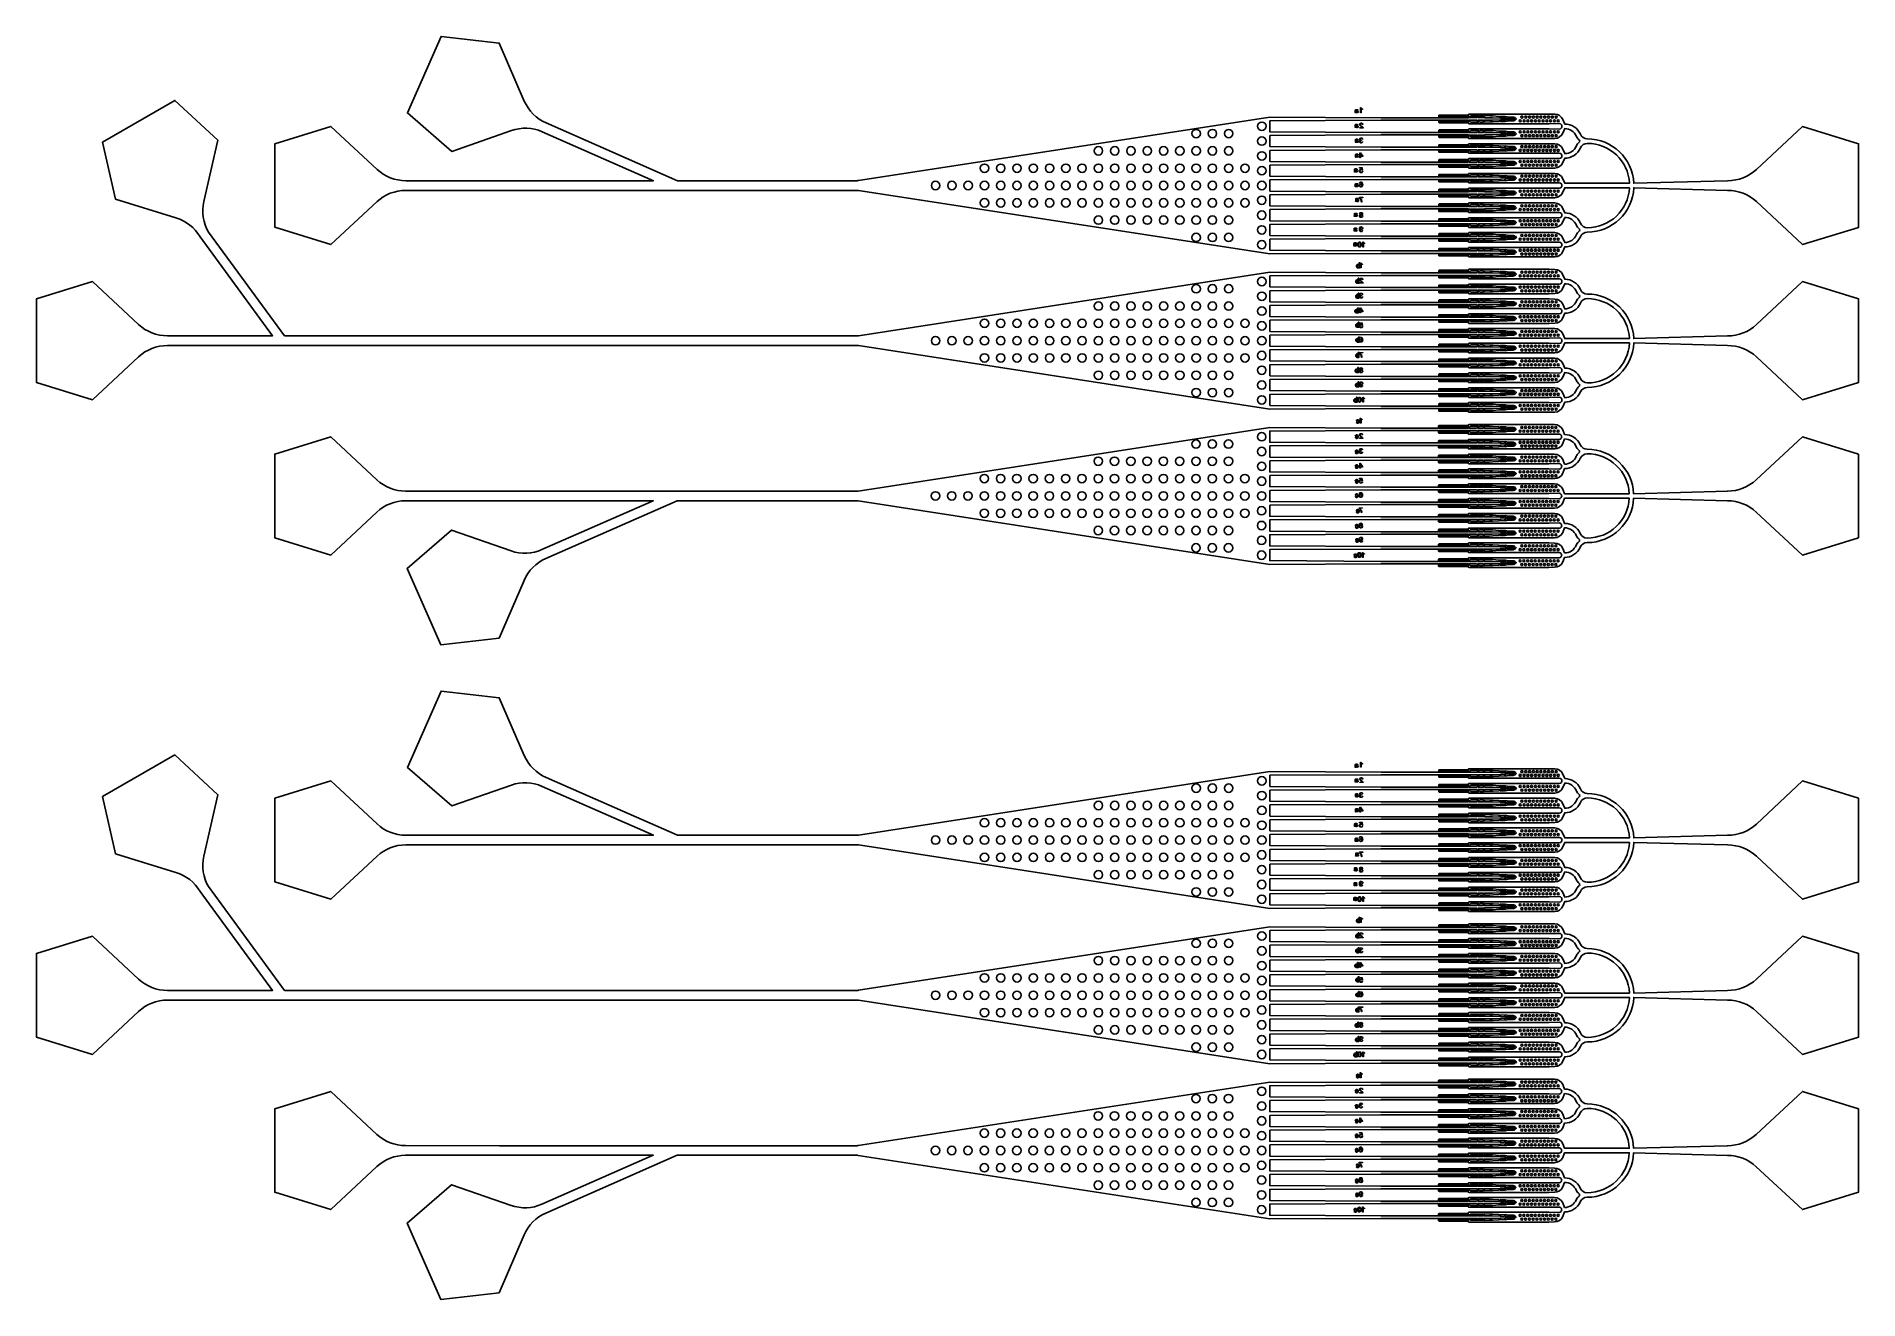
# Model space of a CAD drawing. Header units: millimetres. Extents: x 1762 to 23394, y 1311 to 16310.
import ezdxf

# ---------------------------------------------------------------- set-up
doc = ezdxf.new("R2010")
doc.units = ezdxf.units.MM
for name, color, linetype in [('2-LIGHT', 80, 'Continuous'), ('3-DARK', 5, 'Continuous'), ('4-LIGHT', 51, 'Continuous')]:
    doc.layers.add(name, color=color, linetype=linetype)

msp = doc.modelspace()

# ---------------------------------------------------------------- linework, layer by layer
at = {"layer": '2-LIGHT'}
for points in [[(19906, 15269), (19884, 15323), (19884, 15323, 0.297874), (19788, 15387), (19788, 15387), (19719, 15387), (18769, 15387, 0.414202), (18763, 15381), (18763, 15375), (18416, 15375, 0.414214), (18410, 15369), (18410, 15345), (17725, 15345), (16406, 15353), (11521, 14598, -0.038341), (11506, 14597), (9483, 14597), (9372, 14597), (7812, 15283), (7812, 15283, -0.189633), (7554, 15543), (7554, 15543), (7257, 16231), (6565, 16310), (6166, 15401), (6692, 14945), (7400, 15192), (7400, 15192, -0.189606), (7765, 15178), (7765, 15178), (9087, 14597), (6146, 14597), (6146, 14597, -0.189633), (5805, 14731), (5805, 14731), (5257, 15242), (4592, 15036), (4592, 14044), (5257, 13838), (5805, 14348), (5805, 14348, -0.189606), (6146, 14482), (6146, 14482), (7260, 14482), (8206, 14482), (9799, 14482), (11506, 14482, -0.038341), (11521, 14481), (16406, 13727), (17724, 13733), (18410, 13733), (18410, 13733), (18410, 13709, 0.414214), (18416, 13703), (18763, 13703), (18763, 13697, 0.414202), (18769, 13691), (19719, 13691), (19788, 13692), (19788, 13692, 0.297874), (19884, 13756), (19884, 13756), (19906, 13810, 0.297847), (20092, 13931), (20092, 13931, -0.298237), (20174, 13985, 0.399114), (20726, 14513), (21840, 14482), (21840, 14482, -0.189633), (22181, 14348), (22181, 14348), (22729, 13838), (23394, 14043), (23394, 15036), (22729, 15241), (22181, 14731), (22181, 14731, -0.189606), (21840, 14597), (21840, 14597), (20726, 14566, 0.399021), (20174, 15094, -0.298237), (20092, 15148), (20092, 15148, 0.298237), (19906, 15269, -0.298237)], [(16405, 11884), (17724, 11891), (18410, 11891), (18410, 11891), (18410, 11866, 0.414214), (18416, 11860), (18763, 11860), (18763, 11854, 0.414202), (18769, 11848), (19719, 11848), (19788, 11849), (19788, 11849, 0.297874), (19884, 11913), (19884, 11913), (19906, 11967, 0.297847), (20092, 12088), (20092, 12088, -0.298237), (20174, 12142, 0.399114), (20726, 12670), (21840, 12639), (21840, 12639, -0.189633), (22181, 12505), (22181, 12505), (22729, 11995), (23394, 12201), (23394, 13193), (22729, 13399), (22181, 12888), (22181, 12888, -0.189606), (21840, 12754), (21840, 12754), (20726, 12723, 0.399021), (20174, 13251, -0.298237), (20092, 13305), (20092, 13305, 0.298237), (19906, 13427), (19884, 13480), (19884, 13480, 0.297874), (19788, 13544), (19788, 13544), (19719, 13545), (18769, 13545, 0.414202), (18763, 13539), (18763, 13533), (18416, 13533, 0.414214), (18410, 13527), (18410, 13503), (17725, 13503), (16406, 13510), (11521, 12756, -0.038341), (11506, 12754), (9483, 12754), (8944, 12754), (7125, 12754), (4708, 12755), (3804, 13986, -0.189633), (3749, 14348), (3749, 14348), (3917, 15078), (3406, 15551), (2547, 15055), (2702, 14376), (3418, 14157), (3418, 14157, -0.189606), (3704, 13929), (4565, 12755), (3316, 12755, -0.189633), (2975, 12889), (2975, 12889), (2427, 13399), (1762, 13193), (1762, 12201), (2427, 11995), (2975, 12506), (2975, 12506, -0.189606), (3316, 12640), (7125, 12640), (8239, 12640), (8944, 12640), (9799, 12640), (11506, 12640, -0.038341), (11521, 12639), (16406, 11884)], [(19904, 11583, -0.298237), (20090, 11462), (20090, 11462, 0.298237), (20172, 11408, -0.399021), (20724, 10880), (21838, 10911), (21838, 10911, 0.189606), (22179, 11045), (22179, 11045), (22727, 11555), (23392, 11349), (23392, 10357), (22727, 10151), (22179, 10662), (22179, 10662, 0.189633), (21838, 10796), (21838, 10796), (20724, 10827, -0.399114), (20172, 10299, 0.298237), (20090, 10245), (20090, 10245, -0.297847), (19904, 10123), (19882, 10070), (19882, 10070, -0.297874), (19786, 10006), (19786, 10006), (19717, 10005), (18767, 10005, -0.414202), (18761, 10011), (18761, 10017), (18414, 10017, -0.414214), (18408, 10023), (18408, 10047), (18408, 10047), (17722, 10047), (16404, 10040), (11519, 10795, 0.038341), (11504, 10796), (9481, 10796), (9370, 10796), (7809, 10111), (7809, 10111, 0.189633), (7552, 9851), (7552, 9851), (7255, 9163), (6563, 9084), (6164, 9992), (6690, 10448), (7398, 10201), (7398, 10201, 0.189606), (7763, 10216), (7763, 10216), (9085, 10796), (6144, 10796), (6144, 10796, 0.189633), (5803, 10662), (5803, 10662), (5255, 10152), (4590, 10358), (4590, 11350), (5255, 11556), (5803, 11045), (5803, 11045, 0.189606), (6144, 10911), (6144, 10911), (7258, 10911), (8204, 10911), (9797, 10911), (11504, 10911, 0.038341), (11519, 10912), (16404, 11667), (17723, 11659), (18408, 11659), (18408, 11683, -0.414214), (18414, 11689), (18761, 11689), (18761, 11695, -0.414202), (18767, 11701), (19717, 11701), (19786, 11701), (19786, 11701, -0.297874), (19882, 11637), (19882, 11637), (19904, 11583)], [(19906, 7497), (19884, 7550), (19884, 7550, 0.297874), (19788, 7614), (19788, 7614), (19719, 7615), (18769, 7615, 0.414202), (18763, 7609), (18763, 7603), (18416, 7603, 0.414214), (18410, 7597), (18410, 7573), (17725, 7573), (16406, 7581), (11521, 6826, -0.038341), (11506, 6825), (9483, 6825), (9372, 6825), (7812, 7510), (7812, 7510, -0.189633), (7554, 7770), (7554, 7770), (7257, 8458), (6565, 8537), (6166, 7629), (6692, 7173), (7400, 7420), (7400, 7420, -0.189606), (7765, 7405), (7765, 7405), (9087, 6825), (6146, 6825), (6146, 6825, -0.189633), (5805, 6959), (5805, 6959), (5257, 7469), (4592, 7263), (4592, 6271), (5257, 6065), (5805, 6576), (5805, 6576, -0.189606), (6146, 6710), (6146, 6710), (7260, 6710), (8206, 6710), (9799, 6710), (11506, 6710, -0.038341), (11521, 6709), (16406, 5954), (17724, 5961), (18410, 5961), (18410, 5961), (18410, 5937, 0.414214), (18416, 5931), (18763, 5931), (18763, 5925, 0.414202), (18769, 5919), (19719, 5919), (19788, 5919), (19788, 5919, 0.297874), (19884, 5983), (19884, 5983), (19906, 6037, 0.297847), (20092, 6158), (20092, 6158, -0.298237), (20174, 6212, 0.399114), (20726, 6740), (21840, 6709), (21840, 6709, -0.189633), (22181, 6575), (22181, 6575), (22729, 6065), (23394, 6271), (23394, 7263), (22729, 7469), (22181, 6958), (22181, 6958, -0.189606), (21840, 6824), (21840, 6824), (20726, 6793, 0.399021), (20174, 7321, -0.298237), (20092, 7375), (20092, 7375, 0.298237), (19906, 7497, -0.298237)], [(16405, 4111), (17724, 4118), (18410, 4118), (18410, 4118), (18410, 4094, 0.414214), (18416, 4088), (18763, 4088), (18763, 4082, 0.414202), (18769, 4076), (19719, 4076), (19788, 4077), (19788, 4077, 0.297874), (19884, 4141), (19884, 4141), (19906, 4194, 0.297847), (20092, 4316), (20092, 4316, -0.298237), (20174, 4370, 0.399114), (20726, 4898), (21840, 4867), (21840, 4867, -0.189633), (22181, 4733), (22181, 4733), (22729, 4222), (23394, 4428), (23394, 5420), (22729, 5626), (22181, 5116), (22181, 5116, -0.189606), (21840, 4982), (21840, 4982), (20726, 4951, 0.399021), (20174, 5479, -0.298237), (20092, 5533), (20092, 5533, 0.298237), (19906, 5654), (19884, 5708), (19884, 5708, 0.297874), (19788, 5772), (19788, 5772), (19719, 5772), (18769, 5772, 0.414202), (18763, 5766), (18763, 5760), (18416, 5760, 0.414214), (18410, 5754), (18410, 5730), (17725, 5730), (16406, 5738), (11521, 4983, -0.038341), (11506, 4982), (9483, 4982), (8944, 4982), (7125, 4982), (4708, 4982), (3804, 6214, -0.189633), (3749, 6576), (3749, 6576), (3917, 7306), (3406, 7779), (2547, 7283), (2702, 6604), (3418, 6384), (3418, 6384, -0.189606), (3704, 6156), (4565, 4982), (3316, 4982, -0.189633), (2975, 5116), (2975, 5116), (2427, 5626), (1762, 5421), (1762, 4428), (2427, 4223), (2975, 4733), (2975, 4733, -0.189606), (3316, 4867), (7125, 4867), (8239, 4867), (8944, 4867), (9799, 4867), (11506, 4867, -0.038341), (11521, 4866), (16406, 4111)], [(19904, 3810, -0.298237), (20090, 3689), (20090, 3689, 0.298237), (20172, 3635, -0.399021), (20724, 3107), (21838, 3138), (21838, 3138, 0.189606), (22179, 3272), (22179, 3272), (22727, 3783), (23392, 3577), (23392, 2585), (22727, 2379), (22179, 2889), (22179, 2889, 0.189633), (21838, 3023), (21838, 3023), (20724, 3054, -0.399114), (20172, 2526, 0.298237), (20090, 2472), (20090, 2472, -0.297847), (19904, 2351), (19882, 2297), (19882, 2297, -0.297874), (19786, 2233), (19786, 2233), (19717, 2232), (18767, 2232, -0.414202), (18761, 2238), (18761, 2244), (18414, 2244, -0.414214), (18408, 2250), (18408, 2275), (18408, 2275), (17722, 2275), (16404, 2268), (11519, 3023, 0.038341), (11504, 3024), (9481, 3024), (9370, 3024), (7809, 2338), (7809, 2338, 0.189633), (7552, 2078), (7552, 2078), (7255, 1390), (6563, 1311), (6164, 2220), (6690, 2675), (7398, 2429), (7398, 2429, 0.189606), (7763, 2443), (7763, 2443), (9085, 3024), (6144, 3024), (6144, 3024, 0.189633), (5803, 2890), (5803, 2890), (5255, 2379), (4590, 2585), (4590, 3577), (5255, 3783), (5803, 3273), (5803, 3273, 0.189606), (6144, 3139), (6144, 3139), (7258, 3138), (8204, 3138), (9797, 3138), (11504, 3138, 0.038341), (11519, 3140), (16404, 3894), (17723, 3887), (18408, 3887), (18408, 3911, -0.414214), (18414, 3917), (18761, 3917), (18761, 3923, -0.414202), (18767, 3929), (19717, 3929), (19786, 3928), (19786, 3928, -0.297874), (19882, 3864), (19882, 3864), (19904, 3810)]]:
    msp.add_lwpolyline(points, format="xyb", dxfattribs=at)
at = {"layer": '2-LIGHT', "lineweight": 0}
for points in [[(17446, 15431), (17444, 15434), (17442, 15437), (17439, 15438), (17435, 15438), (17434, 15438), (17430, 15438), (17427, 15436), (17426, 15434), (17425, 15430), (17426, 15428), (17426, 15428), (17429, 15427), (17433, 15427), (17438, 15426), (17440, 15426), (17444, 15425), (17445, 15424), (17449, 15423), (17450, 15422), (17452, 15419), (17453, 15417), (17454, 15413), (17453, 15411), (17452, 15408), (17450, 15405), (17447, 15403), (17444, 15402), (17440, 15402), (17440, 15402), (17436, 15402), (17432, 15403), (17431, 15403), (17428, 15405), (17425, 15408), (17425, 15406), (17424, 15403), (17416, 15403), (17417, 15404), (17418, 15408), (17418, 15408), (17418, 15410), (17419, 15414), (17419, 15420), (17419, 15429), (17419, 15432), (17419, 15435), (17419, 15436), (17421, 15440), (17422, 15441), (17426, 15443), (17427, 15443), (17430, 15444), (17434, 15444), (17436, 15444), (17440, 15444), (17443, 15443), (17447, 15441), (17449, 15439), (17451, 15435), (17452, 15432)], [(17441, 15407), (17444, 15409), (17445, 15410), (17446, 15414), (17445, 15417), (17443, 15419), (17441, 15420), (17437, 15420), (17432, 15421), (17428, 15422), (17426, 15423), (17426, 15420), (17426, 15417), (17427, 15414), (17428, 15411), (17431, 15409), (17434, 15408), (17438, 15407)], [(17488, 15462), (17493, 15456), (17497, 15453), (17504, 15449), (17504, 15442), (17502, 15443), (17496, 15446), (17494, 15447), (17489, 15451), (17489, 15404), (17481, 15404), (17481, 15464), (17486, 15464)], [(17488, 13619), (17493, 13614), (17497, 13610), (17504, 13607), (17504, 13600), (17502, 13600), (17496, 13603), (17494, 13604), (17489, 13608), (17489, 13561), (17481, 13561), (17481, 13622), (17486, 13622)], [(17486, 11775), (17491, 11770), (17495, 11766), (17502, 11763), (17502, 11756), (17500, 11757), (17494, 11760), (17492, 11761), (17487, 11765), (17487, 11718), (17479, 11718), (17479, 11778), (17484, 11778)], [(17446, 7658), (17444, 7662), (17442, 7664), (17439, 7665), (17435, 7666), (17434, 7666), (17430, 7665), (17427, 7663), (17426, 7662), (17425, 7658), (17426, 7656), (17426, 7656), (17429, 7655), (17433, 7654), (17438, 7653), (17440, 7653), (17444, 7652), (17445, 7652), (17449, 7650), (17450, 7649), (17452, 7646), (17453, 7645), (17454, 7641), (17453, 7639), (17452, 7635), (17450, 7633), (17447, 7631), (17444, 7630), (17440, 7629), (17440, 7629), (17436, 7630), (17432, 7631), (17431, 7631), (17428, 7633), (17425, 7635), (17425, 7634), (17424, 7630), (17416, 7630), (17417, 7631), (17418, 7635), (17418, 7635), (17418, 7638), (17419, 7642), (17419, 7647), (17419, 7656), (17419, 7659), (17419, 7663), (17419, 7664), (17421, 7667), (17422, 7668), (17426, 7670), (17427, 7671), (17430, 7671), (17434, 7672), (17436, 7671), (17440, 7671), (17443, 7670), (17447, 7668), (17449, 7666), (17451, 7663), (17452, 7659)], [(17441, 7635), (17444, 7637), (17445, 7638), (17446, 7641), (17445, 7644), (17443, 7647), (17441, 7647), (17437, 7648), (17432, 7649), (17428, 7650), (17426, 7650), (17426, 7648), (17426, 7644), (17427, 7641), (17428, 7639), (17431, 7636), (17434, 7635), (17438, 7635)], [(17488, 7689), (17493, 7684), (17497, 7680), (17504, 7677), (17504, 7670), (17502, 7670), (17496, 7673), (17494, 7674), (17489, 7679), (17489, 7631), (17481, 7631), (17481, 7692), (17486, 7692)], [(17488, 5846), (17493, 5841), (17497, 5838), (17504, 5834), (17504, 5827), (17502, 5828), (17496, 5831), (17494, 5832), (17489, 5836), (17489, 5789), (17481, 5789), (17481, 5849), (17486, 5849)], [(17486, 4003), (17491, 3997), (17495, 3994), (17502, 3990), (17502, 3983), (17500, 3984), (17494, 3987), (17492, 3988), (17487, 3992), (17487, 3945), (17479, 3945), (17479, 4006), (17484, 4006)]]:
    msp.add_lwpolyline(points, close=True, dxfattribs=at)
at = {"layer": '2-LIGHT'}
for points in [[(17434, 13579), (17437, 13570), (17443, 13564), (17449, 13561), (17458, 13561), (17464, 13564), (17464, 13565), (17464, 13561), (17473, 13561), (17473, 13620), (17464, 13620), (17464, 13599), (17464, 13600), (17458, 13603), (17449, 13603), (17443, 13600), (17437, 13594), (17434, 13585)], [(17443, 13580), (17443, 13584), (17445, 13590), (17446, 13592), (17450, 13594), (17456, 13594), (17464, 13590), (17464, 13574), (17456, 13570), (17450, 13570), (17446, 13572), (17445, 13573)], [(17430, 11727), (17437, 11720), (17443, 11717), (17452, 11717), (17458, 11720), (17464, 11726), (17467, 11735), (17467, 11740), (17464, 11749), (17458, 11755), (17452, 11758), (17443, 11758), (17437, 11755), (17430, 11748), (17437, 11740), (17441, 11748), (17445, 11750), (17451, 11750), (17455, 11748), (17456, 11746), (17459, 11740), (17459, 11735), (17456, 11729), (17455, 11727), (17451, 11725), (17445, 11725), (17441, 11727), (17437, 11735)], [(17434, 5806), (17437, 5798), (17443, 5792), (17449, 5789), (17458, 5789), (17464, 5792), (17464, 5792), (17464, 5789), (17473, 5789), (17473, 5848), (17464, 5848), (17464, 5827), (17464, 5827), (17458, 5830), (17449, 5830), (17443, 5827), (17437, 5821), (17434, 5812)], [(17443, 5807), (17443, 5812), (17445, 5818), (17446, 5820), (17450, 5822), (17456, 5822), (17464, 5818), (17464, 5801), (17456, 5797), (17450, 5797), (17446, 5799), (17445, 5801)], [(17430, 3955), (17437, 3947), (17443, 3944), (17452, 3944), (17458, 3947), (17464, 3953), (17467, 3962), (17467, 3968), (17464, 3977), (17458, 3983), (17452, 3986), (17443, 3986), (17437, 3983), (17430, 3975), (17437, 3968), (17441, 3975), (17445, 3977), (17451, 3977), (17455, 3975), (17456, 3974), (17459, 3967), (17459, 3963), (17456, 3957), (17455, 3955), (17451, 3953), (17445, 3953), (17441, 3955), (17437, 3963)]]:
    msp.add_lwpolyline(points, close=True, dxfattribs=at)
at = {"layer": '3-DARK'}
for points in [[(18416, 15363), (18416, 15363), (18771, 15363), (18763, 15345), (18416, 15345)], [(18790, 15368), (18771, 15348), (18771, 15346), (18861, 15346), (18883, 15368)], [(18897, 15368), (18873, 15346), (18943, 15346), (18943, 15368)], [(19015, 15367), (19056, 15366), (19124, 15360), (19143, 15341), (19048, 15345), (18952, 15345), (18955, 15369)], [(19195, 15359), (19193, 15340), (19149, 15341), (19137, 15360)], [(19298, 15337), (19211, 15337), (19201, 15340), (19201, 15361), (19241, 15353), (19298, 15353)], [(18416, 15297), (18416, 15297), (18771, 15297), (18763, 15315), (18416, 15315)], [(18416, 15188), (18416, 15188), (18771, 15188), (18763, 15170), (18416, 15170)], [(18790, 15293), (18771, 15313), (18771, 15315), (18861, 15315), (18883, 15293)], [(18790, 15192), (18771, 15172), (18771, 15170), (18861, 15170), (18883, 15192)], [(18897, 15293), (18873, 15315), (18943, 15315), (18943, 15293)], [(18873, 15170), (18943, 15170), (18943, 15192), (18897, 15192)], [(19048, 15315), (18952, 15315), (18955, 15292), (19015, 15294), (19056, 15294), (19124, 15300), (19143, 15319)], [(18952, 15170), (18952, 15170), (18955, 15193), (19015, 15191), (19056, 15191), (19124, 15185), (19143, 15166), (19048, 15170)], [(18952, 15140), (18952, 15140), (18955, 15116), (19015, 15118), (19056, 15119), (19124, 15124), (19143, 15144), (19048, 15140)], [(19193, 15321), (19149, 15319), (19137, 15300), (19195, 15301)], [(19193, 15164), (19149, 15165), (19137, 15185), (19195, 15184)], [(19193, 15145), (19149, 15144), (19137, 15125), (19195, 15126)], [(19241, 15308), (19298, 15308), (19298, 15324), (19211, 15324), (19201, 15320), (19201, 15300)], [(19241, 15177), (19298, 15177), (19298, 15161), (19211, 15161), (19201, 15165), (19201, 15185)], [(19298, 15148), (19211, 15148), (19201, 15145), (19201, 15124), (19241, 15132), (19298, 15132)], [(19316, 15347), (19303, 15352), (19303, 15335)], [(19316, 15313), (19303, 15308), (19303, 15326)], [(19316, 15172), (19303, 15177), (19303, 15159)], [(19316, 15138), (19303, 15133), (19303, 15150)], [(19333, 15330), (19320, 15318), (19308, 15330), (19320, 15343)], [(19333, 15155), (19320, 15167), (19308, 15155), (19320, 15142)], [(18416, 15122), (18416, 15122), (18771, 15122), (18763, 15140), (18416, 15140)], [(18416, 15012), (18416, 15012), (18771, 15012), (18763, 14994), (18416, 14994)], [(18416, 14946), (18416, 14946), (18771, 14946), (18763, 14964), (18416, 14964)], [(18790, 15117), (18771, 15137), (18771, 15139), (18861, 15139), (18883, 15117)], [(18771, 14997), (18771, 14994), (18861, 14994), (18883, 15016), (18790, 15016)], [(18861, 14963), (18883, 14941), (18790, 14941), (18771, 14961), (18771, 14963)], [(18897, 15117), (18873, 15139), (18943, 15139), (18943, 15117)], [(18873, 14994), (18943, 14994), (18943, 15016), (18897, 15016)], [(18897, 14941), (18873, 14963), (18943, 14963), (18943, 14941)], [(19143, 14990), (19048, 14994), (18952, 14994), (18955, 15017), (19015, 15015), (19056, 15015), (19124, 15009)], [(19056, 14943), (19124, 14949), (19143, 14968), (19048, 14964), (18952, 14964), (18955, 14940), (19015, 14942)], [(19193, 14989), (19149, 14990), (19137, 15009), (19195, 15008)], [(19193, 14969), (19149, 14968), (19137, 14949), (19195, 14950)], [(19298, 15001), (19298, 14985), (19211, 14985), (19201, 14989), (19201, 15009), (19241, 15001)], [(19298, 14956), (19298, 14972), (19211, 14972), (19201, 14969), (19201, 14948), (19241, 14956)], [(19316, 14996), (19303, 15001), (19303, 14983)], [(19303, 14957), (19303, 14975), (19316, 14962)], [(19333, 14979), (19320, 14966), (19308, 14979), (19320, 14992)], [(18416, 14836), (18416, 14836), (18771, 14836), (18763, 14818), (18416, 14818)], [(18416, 14770), (18416, 14770), (18771, 14770), (18763, 14788), (18416, 14788)], [(18771, 14818), (18861, 14818), (18883, 14841), (18790, 14841), (18771, 14821)], [(18790, 14765), (18771, 14785), (18771, 14788), (18861, 14788), (18883, 14765)], [(18897, 14841), (18873, 14818), (18943, 14818), (18943, 14841)], [(18897, 14765), (18873, 14788), (18943, 14788), (18943, 14765)], [(18952, 14818), (18952, 14818), (18955, 14841), (19015, 14839), (19056, 14839), (19124, 14833), (19143, 14814), (19048, 14818)], [(19143, 14792), (19048, 14788), (18952, 14788), (18955, 14765), (19015, 14767), (19056, 14767), (19124, 14773)], [(19193, 14813), (19149, 14814), (19137, 14833), (19195, 14832)], [(19193, 14793), (19149, 14792), (19137, 14773), (19195, 14774)], [(19241, 14825), (19298, 14825), (19298, 14809), (19211, 14809), (19201, 14813), (19201, 14833)], [(19298, 14797), (19211, 14797), (19201, 14793), (19201, 14773), (19241, 14781), (19298, 14781)], [(19316, 14820), (19303, 14825), (19303, 14807)], [(19316, 14786), (19303, 14781), (19303, 14799)], [(19320, 14790), (19333, 14803), (19320, 14816), (19308, 14803)], [(18416, 14660), (18416, 14660), (18771, 14660), (18763, 14642), (18416, 14642)], [(18416, 14594), (18416, 14594), (18771, 14594), (18763, 14612), (18416, 14612)], [(18790, 14665), (18771, 14645), (18771, 14643), (18861, 14643), (18883, 14665)], [(18790, 14590), (18771, 14609), (18771, 14612), (18861, 14612), (18883, 14590)], [(18873, 14643), (18943, 14643), (18943, 14665), (18897, 14665)], [(18897, 14590), (18873, 14612), (18943, 14612), (18943, 14590)], [(19143, 14638), (19048, 14642), (18952, 14642), (18955, 14666), (19015, 14664), (19056, 14663), (19124, 14657)], [(18952, 14612), (18952, 14612), (18955, 14589), (19015, 14591), (19056, 14591), (19124, 14597), (19143, 14616), (19048, 14612)], [(19193, 14637), (19149, 14638), (19137, 14657), (19195, 14656)], [(19193, 14617), (19149, 14616), (19137, 14597), (19195, 14598)], [(19298, 14634), (19211, 14634), (19201, 14637), (19201, 14658), (19241, 14650), (19298, 14650)], [(19201, 14617), (19201, 14597), (19241, 14605), (19298, 14605), (19298, 14621), (19211, 14621)], [(19316, 14644), (19303, 14649), (19303, 14631)], [(19316, 14610), (19303, 14605), (19303, 14623)], [(19333, 14627), (19320, 14614), (19308, 14627), (19320, 14640)], [(18416, 14484), (18416, 14484), (18771, 14484), (18763, 14466), (18416, 14466)], [(18416, 14418), (18416, 14418), (18416, 14436), (18763, 14436), (18771, 14418)], [(18416, 14309), (18416, 14309), (18771, 14309), (18763, 14291), (18416, 14291)], [(18790, 14489), (18771, 14469), (18771, 14467), (18861, 14467), (18883, 14489)], [(18790, 14414), (18771, 14434), (18771, 14436), (18861, 14436), (18883, 14414)], [(18861, 14291), (18883, 14313), (18790, 14313), (18771, 14293), (18771, 14291)], [(18873, 14467), (18943, 14467), (18943, 14489), (18897, 14489)], [(18873, 14436), (18943, 14436), (18943, 14414), (18897, 14414)], [(18897, 14313), (18873, 14291), (18943, 14291), (18943, 14313)], [(19143, 14462), (19048, 14466), (18952, 14466), (18955, 14490), (19015, 14488), (19056, 14487), (19124, 14481)], [(19124, 14421), (19143, 14440), (19048, 14436), (18952, 14436), (18955, 14413), (19015, 14415), (19056, 14415)], [(19143, 14287), (19048, 14291), (18952, 14291), (18955, 14314), (19015, 14312), (19056, 14312), (19124, 14306)], [(19137, 14481), (19195, 14480), (19193, 14461), (19149, 14462)], [(19193, 14442), (19149, 14440), (19137, 14421), (19195, 14422)], [(19193, 14285), (19149, 14286), (19137, 14306), (19195, 14305)], [(19298, 14474), (19298, 14458), (19211, 14458), (19201, 14461), (19201, 14482), (19241, 14474)], [(19298, 14445), (19211, 14445), (19201, 14441), (19201, 14421), (19241, 14429), (19298, 14429)], [(19298, 14282), (19211, 14282), (19201, 14286), (19201, 14306), (19241, 14298), (19298, 14298)], [(19316, 14468), (19303, 14473), (19303, 14456)], [(19316, 14434), (19303, 14429), (19303, 14447)], [(19316, 14293), (19303, 14298), (19303, 14280)], [(19333, 14451), (19320, 14464), (19308, 14451), (19320, 14439)], [(19333, 14276), (19320, 14263), (19308, 14276), (19320, 14288)], [(18416, 14243), (18416, 14243), (18771, 14243), (18763, 14261), (18416, 14261)], [(18416, 14133), (18416, 14133), (18771, 14133), (18763, 14115), (18416, 14115)], [(18416, 14067), (18416, 14067), (18771, 14067), (18763, 14085), (18416, 14085)], [(18771, 14260), (18861, 14260), (18883, 14238), (18790, 14238), (18771, 14258)], [(18790, 14137), (18771, 14118), (18771, 14115), (18861, 14115), (18883, 14137)], [(18790, 14062), (18771, 14082), (18771, 14084), (18861, 14084), (18883, 14062)], [(18897, 14238), (18873, 14260), (18943, 14260), (18943, 14238)], [(18897, 14137), (18873, 14115), (18943, 14115), (18943, 14137)], [(18897, 14062), (18873, 14084), (18943, 14084), (18943, 14062)], [(19015, 14239), (19056, 14240), (19124, 14246), (19143, 14265), (19048, 14261), (18952, 14261), (18955, 14237)], [(19048, 14115), (18952, 14115), (18955, 14138), (19015, 14136), (19056, 14136), (19124, 14130), (19143, 14111)], [(19048, 14085), (18952, 14085), (18955, 14061), (19015, 14063), (19056, 14064), (19124, 14070), (19143, 14089)], [(19193, 14266), (19149, 14265), (19137, 14246), (19195, 14247)], [(19195, 14129), (19193, 14110), (19149, 14111), (19137, 14130)], [(19193, 14090), (19149, 14089), (19137, 14070), (19195, 14071)], [(19201, 14245), (19241, 14253), (19298, 14253), (19298, 14269), (19211, 14269), (19201, 14266)], [(19298, 14106), (19211, 14106), (19201, 14110), (19201, 14130), (19241, 14122), (19298, 14122)], [(19201, 14069), (19241, 14077), (19298, 14077), (19298, 14093), (19211, 14093), (19201, 14090)], [(19316, 14259), (19303, 14254), (19303, 14271)], [(19316, 14117), (19303, 14122), (19303, 14104)], [(19316, 14083), (19303, 14078), (19303, 14096)], [(19333, 14100), (19320, 14113), (19308, 14100), (19320, 14087)], [(18416, 13957), (18416, 13957), (18771, 13957), (18763, 13939), (18416, 13939)], [(18416, 13891), (18416, 13891), (18771, 13891), (18763, 13909), (18416, 13909)], [(18790, 13962), (18771, 13942), (18771, 13939), (18861, 13939), (18883, 13962)], [(18790, 13886), (18771, 13906), (18771, 13909), (18861, 13909), (18883, 13886)], [(18873, 13939), (18943, 13939), (18943, 13962), (18897, 13962)], [(18897, 13886), (18873, 13909), (18943, 13909), (18943, 13886)], [(19143, 13935), (19048, 13939), (18952, 13939), (18955, 13962), (19015, 13960), (19056, 13960), (19124, 13954)], [(19015, 13888), (19056, 13888), (19124, 13894), (19143, 13913), (19048, 13909), (18952, 13909), (18955, 13886)], [(19193, 13934), (19149, 13935), (19137, 13954), (19195, 13953)], [(19193, 13914), (19149, 13913), (19137, 13894), (19195, 13895)], [(19201, 13954), (19241, 13946), (19298, 13946), (19298, 13930), (19211, 13930), (19201, 13934)], [(19298, 13918), (19211, 13918), (19201, 13914), (19201, 13894), (19241, 13902), (19298, 13902)], [(19316, 13941), (19303, 13946), (19303, 13928)], [(19316, 13907), (19303, 13902), (19303, 13920)], [(19320, 13937), (19333, 13924), (19320, 13911), (19308, 13924)], [(18416, 13781), (18416, 13781), (18771, 13781), (18763, 13763), (18416, 13763)], [(18416, 13715), (18416, 13715), (18771, 13715), (18763, 13733), (18416, 13733)], [(18790, 13786), (18771, 13766), (18771, 13764), (18861, 13764), (18883, 13786)], [(18861, 13733), (18883, 13711), (18790, 13711), (18771, 13730), (18771, 13733)], [(18897, 13786), (18873, 13764), (18943, 13764), (18943, 13786)], [(18873, 13733), (18943, 13733), (18943, 13711), (18897, 13711)], [(19015, 13785), (19056, 13784), (19124, 13778), (19143, 13759), (19048, 13763), (18952, 13763), (18955, 13787)], [(19143, 13737), (19048, 13733), (18952, 13733), (18955, 13710), (19015, 13712), (19056, 13712), (19124, 13718)], [(19193, 13758), (19149, 13759), (19137, 13778), (19195, 13777)], [(19193, 13738), (19149, 13737), (19137, 13718), (19195, 13719)], [(19241, 13771), (19298, 13771), (19298, 13755), (19211, 13755), (19201, 13758), (19201, 13779)], [(19201, 13718), (19241, 13726), (19298, 13726), (19298, 13742), (19211, 13742), (19201, 13738)], [(19316, 13765), (19303, 13770), (19303, 13752)], [(19316, 13731), (19303, 13726), (19303, 13744)], [(19320, 13735), (19333, 13748), (19320, 13761), (19308, 13748)], [(18416, 13521), (18416, 13521), (18771, 13521), (18763, 13503), (18416, 13503)], [(18416, 13455), (18416, 13455), (18771, 13455), (18763, 13473), (18416, 13473)], [(18790, 13525), (18771, 13505), (18771, 13503), (18861, 13503), (18883, 13525)], [(18790, 13450), (18771, 13470), (18771, 13472), (18861, 13472), (18883, 13450)], [(18897, 13525), (18873, 13503), (18943, 13503), (18943, 13525)], [(18897, 13450), (18873, 13472), (18943, 13472), (18943, 13450)], [(19015, 13524), (19056, 13524), (19124, 13518), (19143, 13499), (19048, 13503), (18952, 13503), (18955, 13526)], [(19048, 13473), (18952, 13473), (18955, 13449), (19015, 13451), (19056, 13452), (19124, 13458), (19143, 13477)], [(19195, 13517), (19193, 13498), (19149, 13499), (19137, 13518)], [(19193, 13478), (19149, 13477), (19137, 13458), (19195, 13459)], [(19298, 13494), (19211, 13494), (19201, 13498), (19201, 13518), (19241, 13510), (19298, 13510)], [(19241, 13465), (19298, 13465), (19298, 13481), (19211, 13481), (19201, 13478), (19201, 13457)], [(19316, 13505), (19303, 13510), (19303, 13492)], [(19316, 13471), (19303, 13466), (19303, 13483)], [(19333, 13488), (19320, 13475), (19308, 13488), (19320, 13500)], [(18416, 13345), (18416, 13345), (18771, 13345), (18763, 13327), (18416, 13327)], [(18416, 13279), (18416, 13279), (18771, 13279), (18763, 13297), (18416, 13297)], [(18790, 13350), (18771, 13330), (18771, 13327), (18861, 13327), (18883, 13350)], [(18790, 13274), (18771, 13294), (18771, 13297), (18861, 13297), (18883, 13274)], [(18873, 13327), (18943, 13327), (18943, 13350), (18897, 13350)], [(18897, 13274), (18873, 13297), (18943, 13297), (18943, 13274)], [(18952, 13327), (18952, 13327), (18955, 13350), (19015, 13348), (19056, 13348), (19124, 13342), (19143, 13323), (19048, 13327)], [(18952, 13297), (18952, 13297), (18955, 13274), (19015, 13276), (19056, 13276), (19124, 13282), (19143, 13301), (19048, 13297)], [(19193, 13322), (19149, 13323), (19137, 13342), (19195, 13341)], [(19193, 13302), (19149, 13301), (19137, 13282), (19195, 13283)], [(19241, 13334), (19298, 13334), (19298, 13318), (19211, 13318), (19201, 13322), (19201, 13342)], [(19298, 13306), (19211, 13306), (19201, 13302), (19201, 13282), (19241, 13290), (19298, 13290)], [(19316, 13329), (19303, 13334), (19303, 13316)], [(19316, 13295), (19303, 13290), (19303, 13308)], [(19333, 13312), (19320, 13325), (19308, 13312), (19320, 13299)], [(18416, 13169), (18416, 13169), (18771, 13169), (18763, 13151), (18416, 13151)], [(18416, 13103), (18416, 13103), (18771, 13103), (18763, 13121), (18416, 13121)], [(18416, 12993), (18416, 12993), (18771, 12993), (18763, 12975), (18416, 12975)], [(18771, 13154), (18771, 13152), (18861, 13152), (18883, 13174), (18790, 13174)], [(18861, 13121), (18883, 13099), (18790, 13099), (18771, 13118), (18771, 13121)], [(18771, 12976), (18861, 12976), (18883, 12998), (18790, 12998), (18771, 12978)], [(18873, 13152), (18943, 13152), (18943, 13174), (18897, 13174)], [(18897, 13099), (18873, 13121), (18943, 13121), (18943, 13099)], [(18897, 12998), (18873, 12976), (18943, 12976), (18943, 12998)], [(19143, 13147), (19048, 13151), (18952, 13151), (18955, 13174), (19015, 13173), (19056, 13172), (19124, 13166)], [(19056, 13100), (19124, 13106), (19143, 13125), (19048, 13121), (18952, 13121), (18955, 13098), (19015, 13100)], [(18952, 12975), (18952, 12975), (18955, 12999), (19015, 12997), (19056, 12996), (19124, 12990), (19143, 12971), (19048, 12975)], [(19193, 13146), (19149, 13147), (19137, 13166), (19195, 13165)], [(19193, 13126), (19149, 13125), (19137, 13106), (19195, 13107)], [(19193, 12970), (19149, 12971), (19137, 12990), (19195, 12989)], [(19298, 13159), (19298, 13142), (19211, 13142), (19201, 13146), (19201, 13166), (19241, 13159)], [(19298, 13114), (19298, 13130), (19211, 13130), (19201, 13126), (19201, 13106), (19241, 13114)], [(19241, 12983), (19298, 12983), (19298, 12967), (19211, 12967), (19201, 12970), (19201, 12991)], [(19316, 13153), (19303, 13158), (19303, 13140)], [(19303, 13114), (19303, 13132), (19316, 13119)], [(19316, 12977), (19303, 12982), (19303, 12965)], [(19333, 13136), (19320, 13123), (19308, 13136), (19320, 13149)], [(18416, 12927), (18416, 12927), (18771, 12927), (18763, 12945), (18416, 12945)], [(18416, 12818), (18416, 12818), (18771, 12818), (18763, 12800), (18416, 12800)], [(18416, 12751), (18416, 12751), (18771, 12751), (18763, 12770), (18416, 12770)], [(18790, 12923), (18771, 12943), (18771, 12945), (18861, 12945), (18883, 12923)], [(18790, 12822), (18771, 12802), (18771, 12800), (18861, 12800), (18883, 12822)], [(18790, 12747), (18771, 12767), (18771, 12769), (18861, 12769), (18883, 12747)], [(18897, 12923), (18873, 12945), (18943, 12945), (18943, 12923)], [(18873, 12800), (18943, 12800), (18943, 12822), (18897, 12822)], [(18897, 12747), (18873, 12769), (18943, 12769), (18943, 12747)], [(19143, 12949), (19048, 12945), (18952, 12945), (18955, 12922), (19015, 12924), (19056, 12924), (19124, 12930)], [(19143, 12795), (19048, 12800), (18952, 12800), (18955, 12823), (19015, 12821), (19056, 12821), (19124, 12815)], [(18952, 12770), (18952, 12770), (18955, 12746), (19015, 12748), (19056, 12749), (19124, 12754), (19143, 12774), (19048, 12770)], [(19193, 12950), (19149, 12949), (19137, 12930), (19195, 12931)], [(19193, 12794), (19149, 12795), (19137, 12815), (19195, 12814)], [(19193, 12775), (19149, 12774), (19137, 12754), (19195, 12756)], [(19298, 12954), (19211, 12954), (19201, 12950), (19201, 12930), (19241, 12938), (19298, 12938)], [(19298, 12791), (19211, 12791), (19201, 12795), (19201, 12815), (19241, 12807), (19298, 12807)], [(19201, 12775), (19201, 12754), (19241, 12762), (19298, 12762), (19298, 12778), (19211, 12778)], [(19316, 12943), (19303, 12938), (19303, 12956)], [(19316, 12802), (19303, 12807), (19303, 12789)], [(19316, 12768), (19303, 12763), (19303, 12780)], [(19320, 12948), (19333, 12960), (19320, 12973), (19308, 12960)], [(19333, 12785), (19320, 12772), (19308, 12785), (19320, 12797)], [(18416, 12642), (18416, 12642), (18771, 12642), (18763, 12624), (18416, 12624)], [(18416, 12576), (18416, 12576), (18416, 12594), (18763, 12594), (18771, 12576)], [(18790, 12646), (18771, 12626), (18771, 12624), (18861, 12624), (18883, 12646)], [(18790, 12571), (18771, 12591), (18771, 12593), (18861, 12593), (18883, 12571)], [(18873, 12624), (18943, 12624), (18943, 12646), (18897, 12646)], [(18873, 12593), (18943, 12593), (18943, 12571), (18897, 12571)], [(19143, 12620), (19048, 12624), (18952, 12624), (18955, 12647), (19015, 12645), (19056, 12645), (19124, 12639)], [(19124, 12579), (19143, 12598), (19048, 12594), (18952, 12594), (18955, 12570), (19015, 12572), (19056, 12573)], [(19137, 12639), (19195, 12638), (19193, 12619), (19149, 12620)], [(19193, 12599), (19149, 12598), (19137, 12579), (19195, 12580)], [(19298, 12631), (19298, 12615), (19211, 12615), (19201, 12619), (19201, 12639), (19241, 12631)], [(19298, 12602), (19211, 12602), (19201, 12599), (19201, 12578), (19241, 12586), (19298, 12586)], [(19316, 12626), (19303, 12631), (19303, 12613)], [(19316, 12592), (19303, 12587), (19303, 12604)], [(19333, 12609), (19320, 12621), (19308, 12609), (19320, 12596)], [(18416, 12466), (18416, 12466), (18771, 12466), (18763, 12448), (18416, 12448)], [(18416, 12400), (18416, 12400), (18771, 12400), (18763, 12418), (18416, 12418)], [(18861, 12448), (18883, 12471), (18790, 12471), (18771, 12451), (18771, 12448)], [(18771, 12418), (18861, 12418), (18883, 12395), (18790, 12395), (18771, 12415)], [(18897, 12471), (18873, 12448), (18943, 12448), (18943, 12471)], [(18897, 12395), (18873, 12418), (18943, 12418), (18943, 12395)], [(19143, 12444), (19048, 12448), (18952, 12448), (18955, 12471), (19015, 12469), (19056, 12469), (19124, 12463)], [(19015, 12397), (19056, 12397), (19124, 12403), (19143, 12422), (19048, 12418), (18952, 12418), (18955, 12395)], [(19193, 12443), (19149, 12444), (19137, 12463), (19195, 12462)], [(19193, 12423), (19149, 12422), (19137, 12403), (19195, 12404)], [(19298, 12439), (19211, 12439), (19201, 12443), (19201, 12463), (19241, 12455), (19298, 12455)], [(19201, 12403), (19241, 12411), (19298, 12411), (19298, 12427), (19211, 12427), (19201, 12423)], [(19316, 12450), (19303, 12455), (19303, 12437)], [(19316, 12416), (19303, 12411), (19303, 12429)], [(19333, 12433), (19320, 12420), (19308, 12433), (19320, 12446)], [(18416, 12290), (18416, 12290), (18771, 12290), (18763, 12272), (18416, 12272)], [(18416, 12224), (18416, 12224), (18771, 12224), (18763, 12242), (18416, 12242)], [(18416, 12114), (18416, 12114), (18771, 12114), (18763, 12096), (18416, 12096)], [(18790, 12295), (18771, 12275), (18771, 12273), (18861, 12273), (18883, 12295)], [(18790, 12220), (18771, 12239), (18771, 12242), (18861, 12242), (18883, 12220)], [(18790, 12119), (18771, 12099), (18771, 12097), (18861, 12097), (18883, 12119)], [(18897, 12295), (18873, 12273), (18943, 12273), (18943, 12295)], [(18897, 12220), (18873, 12242), (18943, 12242), (18943, 12220)], [(18873, 12097), (18943, 12097), (18943, 12119), (18897, 12119)], [(19048, 12272), (18952, 12272), (18955, 12295), (19015, 12294), (19056, 12293), (19124, 12287), (19143, 12268)], [(19048, 12242), (18952, 12242), (18955, 12219), (19015, 12221), (19056, 12221), (19124, 12227), (19143, 12246)], [(19143, 12092), (19048, 12096), (18952, 12096), (18955, 12120), (19015, 12118), (19056, 12117), (19124, 12111)], [(19195, 12286), (19193, 12267), (19149, 12268), (19137, 12287)], [(19193, 12247), (19149, 12246), (19137, 12227), (19195, 12228)], [(19298, 12263), (19211, 12263), (19201, 12267), (19201, 12287), (19241, 12280), (19298, 12280)], [(19201, 12227), (19241, 12235), (19298, 12235), (19298, 12251), (19211, 12251), (19201, 12247)], [(19316, 12274), (19303, 12279), (19303, 12261)], [(19316, 12240), (19303, 12235), (19303, 12253)], [(19333, 12257), (19320, 12270), (19308, 12257), (19320, 12244)], [(18416, 12048), (18416, 12048), (18771, 12048), (18763, 12066), (18416, 12066)], [(18416, 11939), (18416, 11939), (18771, 11939), (18763, 11921), (18416, 11921)], [(18790, 12044), (18771, 12064), (18771, 12066), (18861, 12066), (18883, 12044)], [(18790, 11943), (18771, 11923), (18771, 11921), (18861, 11921), (18883, 11943)], [(18897, 12044), (18873, 12066), (18943, 12066), (18943, 12044)], [(18897, 11943), (18873, 11921), (18943, 11921), (18943, 11943)], [(19015, 12045), (19056, 12045), (19124, 12051), (19143, 12070), (19048, 12066), (18952, 12066), (18955, 12043)], [(19015, 11942), (19056, 11942), (19124, 11936), (19143, 11916), (19048, 11921), (18952, 11921), (18955, 11944)], [(19193, 12091), (19149, 12092), (19137, 12111), (19195, 12110)], [(19193, 12071), (19149, 12070), (19137, 12051), (19195, 12052)], [(19193, 11915), (19149, 11916), (19137, 11936), (19195, 11935)], [(19201, 12112), (19241, 12104), (19298, 12104), (19298, 12088), (19211, 12088), (19201, 12091)], [(19298, 12075), (19211, 12075), (19201, 12071), (19201, 12051), (19241, 12059), (19298, 12059)], [(19241, 11928), (19298, 11928), (19298, 11912), (19211, 11912), (19201, 11916), (19201, 11936)], [(19201, 11875), (19241, 11883), (19298, 11883), (19298, 11899), (19211, 11899), (19201, 11896)], [(19316, 12098), (19303, 12103), (19303, 12086)], [(19316, 12064), (19303, 12059), (19303, 12077)], [(19316, 11923), (19303, 11928), (19303, 11910)], [(19316, 11889), (19303, 11884), (19303, 11901)], [(19320, 12094), (19333, 12081), (19320, 12069), (19308, 12081)], [(19320, 11893), (19333, 11906), (19320, 11918), (19308, 11906)], [(18416, 11872), (18416, 11872), (18771, 11872), (18763, 11891), (18416, 11891)], [(18788, 11682), (18769, 11662), (18769, 11660), (18859, 11660), (18881, 11682)], [(18861, 11890), (18883, 11868), (18790, 11868), (18771, 11888), (18771, 11890)], [(18895, 11682), (18871, 11660), (18941, 11660), (18941, 11682)], [(18873, 11890), (18943, 11890), (18943, 11868), (18897, 11868)], [(19013, 11681), (19054, 11680), (19122, 11674), (19141, 11655), (19046, 11659), (18950, 11659), (18953, 11683)], [(19143, 11895), (19048, 11891), (18952, 11891), (18955, 11867), (19015, 11869), (19056, 11870), (19124, 11875)], [(19193, 11896), (19149, 11895), (19137, 11875), (19195, 11877)], [(18414, 11677), (18414, 11677), (18769, 11677), (18761, 11659), (18414, 11659)], [(18414, 11611), (18414, 11611), (18769, 11611), (18761, 11629), (18414, 11629)], [(18414, 11501), (18414, 11501), (18769, 11501), (18761, 11483), (18414, 11483)], [(18788, 11607), (18769, 11626), (18769, 11629), (18859, 11629), (18881, 11607)], [(18788, 11506), (18769, 11486), (18769, 11484), (18859, 11484), (18881, 11506)], [(18895, 11607), (18871, 11629), (18941, 11629), (18941, 11607)], [(18871, 11484), (18941, 11484), (18941, 11506), (18895, 11506)], [(19046, 11629), (18950, 11629), (18953, 11606), (19013, 11608), (19054, 11608), (19122, 11614), (19141, 11633)], [(18950, 11483), (18950, 11483), (18953, 11507), (19013, 11505), (19054, 11504), (19122, 11498), (19141, 11479), (19046, 11483)], [(19193, 11673), (19191, 11654), (19147, 11655), (19135, 11674)], [(19191, 11634), (19147, 11633), (19135, 11614), (19193, 11615)], [(19191, 11478), (19147, 11479), (19135, 11498), (19193, 11497)], [(19296, 11651), (19209, 11651), (19199, 11654), (19199, 11675), (19239, 11667), (19296, 11667)], [(19239, 11622), (19296, 11622), (19296, 11638), (19209, 11638), (19199, 11634), (19199, 11614)], [(19239, 11491), (19296, 11491), (19296, 11475), (19209, 11475), (19199, 11478), (19199, 11499)], [(19314, 11661), (19301, 11666), (19301, 11648)], [(19314, 11627), (19301, 11622), (19301, 11640)], [(19314, 11485), (19301, 11490), (19301, 11473)], [(19331, 11644), (19318, 11631), (19306, 11644), (19318, 11657)], [(19331, 11468), (19318, 11481), (19306, 11468), (19318, 11456)], [(18414, 11435), (18414, 11435), (18769, 11435), (18761, 11453), (18414, 11453)], [(18414, 11326), (18414, 11326), (18769, 11326), (18761, 11308), (18414, 11308)], [(18414, 11260), (18414, 11260), (18769, 11260), (18761, 11278), (18414, 11278)], [(18788, 11431), (18769, 11451), (18769, 11453), (18859, 11453), (18881, 11431)], [(18769, 11310), (18769, 11308), (18859, 11308), (18881, 11330), (18788, 11330)], [(18859, 11277), (18881, 11255), (18788, 11255), (18769, 11275), (18769, 11277)], [(18895, 11431), (18871, 11453), (18941, 11453), (18941, 11431)], [(18871, 11308), (18941, 11308), (18941, 11330), (18895, 11330)], [(18895, 11255), (18871, 11277), (18941, 11277), (18941, 11255)], [(18950, 11453), (18950, 11453), (18953, 11430), (19013, 11432), (19054, 11432), (19122, 11438), (19141, 11457), (19046, 11453)], [(19141, 11304), (19046, 11308), (18950, 11308), (18953, 11331), (19013, 11329), (19054, 11329), (19122, 11323)], [(19054, 11257), (19122, 11262), (19141, 11282), (19046, 11278), (18950, 11278), (18953, 11254), (19013, 11256)], [(19191, 11459), (19147, 11457), (19135, 11438), (19193, 11439)], [(19191, 11302), (19147, 11303), (19135, 11323), (19193, 11322)], [(19191, 11283), (19147, 11282), (19135, 11263), (19193, 11264)], [(19296, 11462), (19209, 11462), (19199, 11458), (19199, 11438), (19239, 11446), (19296, 11446)], [(19296, 11315), (19296, 11299), (19209, 11299), (19199, 11303), (19199, 11323), (19239, 11315)], [(19296, 11270), (19296, 11286), (19209, 11286), (19199, 11283), (19199, 11262), (19239, 11270)], [(19314, 11451), (19301, 11446), (19301, 11464)], [(19314, 11310), (19301, 11315), (19301, 11297)], [(19301, 11271), (19301, 11288), (19314, 11276)], [(19331, 11293), (19318, 11280), (19306, 11293), (19318, 11305)], [(18414, 11150), (18414, 11150), (18769, 11150), (18761, 11132), (18414, 11132)], [(18414, 11084), (18414, 11084), (18769, 11084), (18761, 11102), (18414, 11102)], [(18769, 11132), (18859, 11132), (18881, 11154), (18788, 11154), (18769, 11135)], [(18788, 11079), (18769, 11099), (18769, 11101), (18859, 11101), (18881, 11079)], [(18895, 11154), (18871, 11132), (18941, 11132), (18941, 11154)], [(18895, 11079), (18871, 11101), (18941, 11101), (18941, 11079)], [(18950, 11132), (18950, 11132), (18953, 11155), (19013, 11153), (19054, 11153), (19122, 11147), (19141, 11128), (19046, 11132)], [(19141, 11106), (19046, 11102), (18950, 11102), (18953, 11078), (19013, 11080), (19054, 11081), (19122, 11087)], [(19191, 11127), (19147, 11128), (19135, 11147), (19193, 11146)], [(19191, 11107), (19147, 11106), (19135, 11087), (19193, 11088)], [(19239, 11139), (19296, 11139), (19296, 11123), (19209, 11123), (19199, 11127), (19199, 11147)], [(19296, 11110), (19209, 11110), (19199, 11107), (19199, 11086), (19239, 11094), (19296, 11094)], [(19314, 11134), (19301, 11139), (19301, 11121)], [(19314, 11100), (19301, 11095), (19301, 11113)], [(19318, 11104), (19331, 11117), (19318, 11130), (19306, 11117)], [(18414, 10974), (18414, 10974), (18769, 10974), (18761, 10956), (18414, 10956)], [(18414, 10908), (18414, 10908), (18769, 10908), (18761, 10926), (18414, 10926)], [(18788, 10979), (18769, 10959), (18769, 10956), (18859, 10956), (18881, 10979)], [(18788, 10903), (18769, 10923), (18769, 10926), (18859, 10926), (18881, 10903)], [(18871, 10956), (18941, 10956), (18941, 10979), (18895, 10979)], [(18895, 10903), (18871, 10926), (18941, 10926), (18941, 10903)], [(19141, 10952), (19046, 10956), (18950, 10956), (18953, 10979), (19013, 10977), (19054, 10977), (19122, 10971)], [(18950, 10926), (18950, 10926), (18953, 10903), (19013, 10905), (19054, 10905), (19122, 10911), (19141, 10930), (19046, 10926)], [(19191, 10951), (19147, 10952), (19135, 10971), (19193, 10970)], [(19191, 10931), (19147, 10930), (19135, 10911), (19193, 10912)], [(19296, 10947), (19209, 10947), (19199, 10951), (19199, 10971), (19239, 10963), (19296, 10963)], [(19199, 10931), (19199, 10911), (19239, 10919), (19296, 10919), (19296, 10935), (19209, 10935)], [(19314, 10958), (19301, 10963), (19301, 10945)], [(19314, 10924), (19301, 10919), (19301, 10937)], [(19331, 10941), (19318, 10928), (19306, 10941), (19318, 10954)], [(18414, 10798), (18414, 10798), (18769, 10798), (18761, 10780), (18414, 10780)], [(18414, 10732), (18414, 10732), (18414, 10750), (18761, 10750), (18769, 10732)], [(18414, 10622), (18414, 10622), (18769, 10622), (18761, 10604), (18414, 10604)], [(18788, 10803), (18769, 10783), (18769, 10781), (18859, 10781), (18881, 10803)], [(18788, 10728), (18769, 10747), (18769, 10750), (18859, 10750), (18881, 10728)], [(18859, 10605), (18881, 10627), (18788, 10627), (18769, 10607), (18769, 10605)], [(18871, 10781), (18941, 10781), (18941, 10803), (18895, 10803)], [(18871, 10750), (18941, 10750), (18941, 10728), (18895, 10728)], [(18895, 10627), (18871, 10605), (18941, 10605), (18941, 10627)], [(19141, 10776), (19046, 10780), (18950, 10780), (18953, 10804), (19013, 10802), (19054, 10801), (19122, 10795)], [(19122, 10735), (19141, 10754), (19046, 10750), (18950, 10750), (18953, 10727), (19013, 10729), (19054, 10729)], [(19141, 10600), (19046, 10604), (18950, 10604), (18953, 10628), (19013, 10626), (19054, 10625), (19122, 10619)], [(19135, 10795), (19193, 10794), (19191, 10775), (19147, 10776)], [(19191, 10755), (19147, 10754), (19135, 10735), (19193, 10736)], [(19191, 10599), (19147, 10600), (19135, 10619), (19193, 10618)], [(19296, 10788), (19296, 10772), (19209, 10772), (19199, 10775), (19199, 10796), (19239, 10788)], [(19296, 10759), (19209, 10759), (19199, 10755), (19199, 10735), (19239, 10743), (19296, 10743)], [(19296, 10596), (19209, 10596), (19199, 10599), (19199, 10620), (19239, 10612), (19296, 10612)], [(19314, 10782), (19301, 10787), (19301, 10769)], [(19314, 10748), (19301, 10743), (19301, 10761)], [(19314, 10606), (19301, 10611), (19301, 10594)], [(19331, 10765), (19318, 10778), (19306, 10765), (19318, 10752)], [(19331, 10589), (19318, 10577), (19306, 10589), (19318, 10602)], [(18414, 10556), (18414, 10556), (18769, 10556), (18761, 10574), (18414, 10574)], [(18414, 10447), (18414, 10447), (18769, 10447), (18761, 10429), (18414, 10429)], [(18414, 10381), (18414, 10381), (18769, 10381), (18761, 10399), (18414, 10399)], [(18769, 10574), (18859, 10574), (18881, 10552), (18788, 10552), (18769, 10572)], [(18788, 10451), (18769, 10431), (18769, 10429), (18859, 10429), (18881, 10451)], [(18788, 10376), (18769, 10396), (18769, 10398), (18859, 10398), (18881, 10376)], [(18895, 10552), (18871, 10574), (18941, 10574), (18941, 10552)], [(18895, 10451), (18871, 10429), (18941, 10429), (18941, 10451)], [(18895, 10376), (18871, 10398), (18941, 10398), (18941, 10376)], [(19013, 10553), (19054, 10553), (19122, 10559), (19141, 10578), (19046, 10574), (18950, 10574), (18953, 10551)], [(19046, 10429), (18950, 10429), (18953, 10452), (19013, 10450), (19054, 10450), (19122, 10444), (19141, 10425)], [(19046, 10399), (18950, 10399), (18953, 10375), (19013, 10377), (19054, 10378), (19122, 10384), (19141, 10403)], [(19191, 10580), (19147, 10578), (19135, 10559), (19193, 10560)], [(19193, 10443), (19191, 10423), (19147, 10425), (19135, 10444)], [(19191, 10404), (19147, 10403), (19135, 10384), (19193, 10385)], [(19199, 10559), (19239, 10567), (19296, 10567), (19296, 10583), (19209, 10583), (19199, 10579)], [(19296, 10420), (19209, 10420), (19199, 10424), (19199, 10444), (19239, 10436), (19296, 10436)], [(19199, 10383), (19239, 10391), (19296, 10391), (19296, 10407), (19209, 10407), (19199, 10404)], [(19314, 10572), (19301, 10567), (19301, 10585)], [(19314, 10431), (19301, 10436), (19301, 10418)], [(19314, 10397), (19301, 10392), (19301, 10409)], [(19331, 10414), (19318, 10426), (19306, 10414), (19318, 10401)], [(18414, 10271), (18414, 10271), (18769, 10271), (18761, 10253), (18414, 10253)], [(18414, 10205), (18414, 10205), (18769, 10205), (18761, 10223), (18414, 10223)], [(18788, 10275), (18769, 10256), (18769, 10253), (18859, 10253), (18881, 10275)], [(18788, 10200), (18769, 10220), (18769, 10222), (18859, 10222), (18881, 10200)], [(18871, 10253), (18941, 10253), (18941, 10275), (18895, 10275)], [(18895, 10200), (18871, 10222), (18941, 10222), (18941, 10200)], [(19141, 10249), (19046, 10253), (18950, 10253), (18953, 10276), (19013, 10274), (19054, 10274), (19122, 10268)], [(19013, 10201), (19054, 10202), (19122, 10208), (19141, 10227), (19046, 10223), (18950, 10223), (18953, 10199)], [(19191, 10248), (19147, 10249), (19135, 10268), (19193, 10267)], [(19191, 10228), (19147, 10227), (19135, 10208), (19193, 10209)], [(19199, 10268), (19239, 10260), (19296, 10260), (19296, 10244), (19209, 10244), (19199, 10248)], [(19296, 10231), (19209, 10231), (19199, 10228), (19199, 10207), (19239, 10215), (19296, 10215)], [(19314, 10255), (19301, 10260), (19301, 10242)], [(19314, 10221), (19301, 10216), (19301, 10234)], [(19318, 10251), (19331, 10238), (19318, 10225), (19306, 10238)], [(18414, 10095), (18414, 10095), (18769, 10095), (18761, 10077), (18414, 10077)], [(18414, 10029), (18414, 10029), (18769, 10029), (18761, 10047), (18414, 10047)], [(18788, 10100), (18769, 10080), (18769, 10077), (18859, 10077), (18881, 10100)], [(18859, 10047), (18881, 10024), (18788, 10024), (18769, 10044), (18769, 10047)], [(18895, 10100), (18871, 10077), (18941, 10077), (18941, 10100)], [(18871, 10047), (18941, 10047), (18941, 10024), (18895, 10024)], [(19013, 10098), (19054, 10098), (19122, 10092), (19141, 10073), (19046, 10077), (18950, 10077), (18953, 10100)], [(19141, 10051), (19046, 10047), (18950, 10047), (18953, 10024), (19013, 10026), (19054, 10026), (19122, 10032)], [(19191, 10072), (19147, 10073), (19135, 10092), (19193, 10091)], [(19191, 10052), (19147, 10051), (19135, 10032), (19193, 10033)], [(19239, 10084), (19296, 10084), (19296, 10068), (19209, 10068), (19199, 10072), (19199, 10092)], [(19199, 10032), (19239, 10040), (19296, 10040), (19296, 10056), (19209, 10056), (19199, 10052)], [(19314, 10079), (19301, 10084), (19301, 10066)], [(19314, 10045), (19301, 10040), (19301, 10058)], [(19318, 10049), (19331, 10062), (19318, 10075), (19306, 10062)], [(18416, 7591), (18416, 7591), (18771, 7591), (18763, 7573), (18416, 7573)], [(18790, 7596), (18771, 7576), (18771, 7573), (18861, 7573), (18883, 7596)], [(18897, 7596), (18873, 7573), (18943, 7573), (18943, 7596)], [(19015, 7594), (19056, 7594), (19124, 7588), (19143, 7569), (19048, 7573), (18952, 7573), (18955, 7596)], [(19195, 7587), (19193, 7568), (19149, 7569), (19137, 7588)], [(19298, 7564), (19211, 7564), (19201, 7568), (19201, 7588), (19241, 7580), (19298, 7580)], [(19316, 7575), (19303, 7580), (19303, 7562)], [(18416, 7525), (18416, 7525), (18771, 7525), (18763, 7543), (18416, 7543)], [(18416, 7415), (18416, 7415), (18771, 7415), (18763, 7397), (18416, 7397)], [(18416, 7349), (18416, 7349), (18771, 7349), (18763, 7367), (18416, 7367)], [(18790, 7520), (18771, 7540), (18771, 7543), (18861, 7543), (18883, 7520)], [(18790, 7420), (18771, 7400), (18771, 7397), (18861, 7397), (18883, 7420)], [(18790, 7344), (18771, 7364), (18771, 7367), (18861, 7367), (18883, 7344)], [(18897, 7520), (18873, 7543), (18943, 7543), (18943, 7520)], [(18873, 7397), (18943, 7397), (18943, 7420), (18897, 7420)], [(18897, 7344), (18873, 7367), (18943, 7367), (18943, 7344)], [(19048, 7543), (18952, 7543), (18955, 7520), (19015, 7522), (19056, 7522), (19124, 7528), (19143, 7547)], [(18952, 7397), (18952, 7397), (18955, 7420), (19015, 7418), (19056, 7418), (19124, 7412), (19143, 7393), (19048, 7397)], [(18952, 7367), (18952, 7367), (18955, 7344), (19015, 7346), (19056, 7346), (19124, 7352), (19143, 7371), (19048, 7367)], [(19193, 7548), (19149, 7547), (19137, 7528), (19195, 7529)], [(19193, 7392), (19149, 7393), (19137, 7412), (19195, 7411)], [(19193, 7372), (19149, 7371), (19137, 7352), (19195, 7353)], [(19241, 7535), (19298, 7535), (19298, 7552), (19211, 7552), (19201, 7548), (19201, 7528)], [(19241, 7405), (19298, 7405), (19298, 7388), (19211, 7388), (19201, 7392), (19201, 7412)], [(19298, 7376), (19211, 7376), (19201, 7372), (19201, 7352), (19241, 7360), (19298, 7360)], [(19316, 7541), (19303, 7536), (19303, 7554)], [(19316, 7399), (19303, 7404), (19303, 7386)], [(19316, 7365), (19303, 7360), (19303, 7378)], [(19333, 7558), (19320, 7545), (19308, 7558), (19320, 7571)], [(19333, 7382), (19320, 7395), (19308, 7382), (19320, 7369)], [(18416, 7239), (18416, 7239), (18771, 7239), (18763, 7221), (18416, 7221)], [(18416, 7173), (18416, 7173), (18771, 7173), (18763, 7191), (18416, 7191)], [(18771, 7224), (18771, 7222), (18861, 7222), (18883, 7244), (18790, 7244)], [(18861, 7191), (18883, 7169), (18790, 7169), (18771, 7189), (18771, 7191)], [(18873, 7222), (18943, 7222), (18943, 7244), (18897, 7244)], [(18897, 7169), (18873, 7191), (18943, 7191), (18943, 7169)], [(19143, 7217), (19048, 7221), (18952, 7221), (18955, 7245), (19015, 7243), (19056, 7242), (19124, 7236)], [(19056, 7170), (19124, 7176), (19143, 7195), (19048, 7191), (18952, 7191), (18955, 7168), (19015, 7170)], [(19193, 7216), (19149, 7217), (19137, 7236), (19195, 7235)], [(19193, 7196), (19149, 7195), (19137, 7176), (19195, 7177)], [(19298, 7229), (19298, 7213), (19211, 7213), (19201, 7216), (19201, 7237), (19241, 7229)], [(19298, 7184), (19298, 7200), (19211, 7200), (19201, 7196), (19201, 7176), (19241, 7184)], [(19316, 7223), (19303, 7228), (19303, 7211)], [(19303, 7184), (19303, 7202), (19316, 7189)], [(19333, 7206), (19320, 7194), (19308, 7206), (19320, 7219)], [(18416, 7064), (18416, 7064), (18771, 7064), (18763, 7045), (18416, 7045)], [(18416, 6997), (18416, 6997), (18771, 6997), (18763, 7015), (18416, 7015)], [(18771, 7046), (18861, 7046), (18883, 7068), (18790, 7068), (18771, 7048)], [(18790, 6993), (18771, 7013), (18771, 7015), (18861, 7015), (18883, 6993)], [(18897, 7068), (18873, 7046), (18943, 7046), (18943, 7068)], [(18897, 6993), (18873, 7015), (18943, 7015), (18943, 6993)], [(18952, 7045), (18952, 7045), (18955, 7069), (19015, 7067), (19056, 7066), (19124, 7061), (19143, 7041), (19048, 7045)], [(19143, 7020), (19048, 7015), (18952, 7015), (18955, 6992), (19015, 6994), (19056, 6995), (19124, 7000)], [(19193, 7040), (19149, 7041), (19137, 7061), (19195, 7060)], [(19193, 7021), (19149, 7020), (19137, 7000), (19195, 7001)], [(19241, 7053), (19298, 7053), (19298, 7037), (19211, 7037), (19201, 7040), (19201, 7061)], [(19298, 7024), (19211, 7024), (19201, 7021), (19201, 7000), (19241, 7008), (19298, 7008)], [(19316, 7047), (19303, 7052), (19303, 7035)], [(19316, 7014), (19303, 7008), (19303, 7026)], [(19320, 7018), (19333, 7030), (19320, 7043), (19308, 7030)], [(18416, 6888), (18416, 6888), (18771, 6888), (18763, 6870), (18416, 6870)], [(18416, 6822), (18416, 6822), (18771, 6822), (18763, 6840), (18416, 6840)], [(18416, 6712), (18416, 6712), (18771, 6712), (18763, 6694), (18416, 6694)], [(18790, 6892), (18771, 6872), (18771, 6870), (18861, 6870), (18883, 6892)], [(18790, 6817), (18771, 6837), (18771, 6839), (18861, 6839), (18883, 6817)], [(18790, 6717), (18771, 6697), (18771, 6694), (18861, 6694), (18883, 6717)], [(18873, 6870), (18943, 6870), (18943, 6892), (18897, 6892)], [(18897, 6817), (18873, 6839), (18943, 6839), (18943, 6817)], [(18873, 6694), (18943, 6694), (18943, 6717), (18897, 6717)], [(19143, 6866), (19048, 6870), (18952, 6870), (18955, 6893), (19015, 6891), (19056, 6891), (19124, 6885)], [(18952, 6840), (18952, 6840), (18955, 6816), (19015, 6818), (19056, 6819), (19124, 6825), (19143, 6844), (19048, 6840)], [(19143, 6690), (19048, 6694), (18952, 6694), (18955, 6717), (19015, 6715), (19056, 6715), (19124, 6709)], [(19193, 6865), (19149, 6866), (19137, 6885), (19195, 6884)], [(19193, 6845), (19149, 6844), (19137, 6825), (19195, 6826)], [(19137, 6709), (19195, 6708), (19193, 6689), (19149, 6690)], [(19298, 6861), (19211, 6861), (19201, 6865), (19201, 6885), (19241, 6877), (19298, 6877)], [(19201, 6845), (19201, 6824), (19241, 6832), (19298, 6832), (19298, 6848), (19211, 6848)], [(19298, 6701), (19298, 6685), (19211, 6685), (19201, 6689), (19201, 6709), (19241, 6701)], [(19316, 6872), (19303, 6877), (19303, 6859)], [(19316, 6838), (19303, 6833), (19303, 6850)], [(19333, 6855), (19320, 6842), (19308, 6855), (19320, 6867)], [(18416, 6646), (18416, 6646), (18416, 6664), (18763, 6664), (18771, 6646)], [(18416, 6536), (18416, 6536), (18771, 6536), (18763, 6518), (18416, 6518)], [(18790, 6641), (18771, 6661), (18771, 6664), (18861, 6664), (18883, 6641)], [(18861, 6518), (18883, 6541), (18790, 6541), (18771, 6521), (18771, 6518)], [(18873, 6664), (18943, 6664), (18943, 6641), (18897, 6641)], [(18897, 6541), (18873, 6518), (18943, 6518), (18943, 6541)], [(19124, 6649), (19143, 6668), (19048, 6664), (18952, 6664), (18955, 6641), (19015, 6643), (19056, 6643)], [(19143, 6514), (19048, 6518), (18952, 6518), (18955, 6541), (19015, 6539), (19056, 6539), (19124, 6533)], [(19015, 6467), (19056, 6467), (19124, 6473), (19143, 6492), (19048, 6488), (18952, 6488), (18955, 6465)], [(19193, 6669), (19149, 6668), (19137, 6649), (19195, 6650)], [(19193, 6513), (19149, 6514), (19137, 6533), (19195, 6532)], [(19193, 6493), (19149, 6492), (19137, 6473), (19195, 6474)], [(19298, 6673), (19211, 6673), (19201, 6669), (19201, 6649), (19241, 6656), (19298, 6656)], [(19298, 6509), (19211, 6509), (19201, 6513), (19201, 6533), (19241, 6526), (19298, 6526)], [(19201, 6473), (19241, 6481), (19298, 6481), (19298, 6497), (19211, 6497), (19201, 6493)], [(19316, 6696), (19303, 6701), (19303, 6683)], [(19316, 6662), (19303, 6657), (19303, 6675)], [(19316, 6520), (19303, 6525), (19303, 6507)], [(19316, 6486), (19303, 6481), (19303, 6499)], [(19333, 6679), (19320, 6692), (19308, 6679), (19320, 6666)], [(19333, 6503), (19320, 6490), (19308, 6503), (19320, 6516)], [(18416, 6470), (18416, 6470), (18771, 6470), (18763, 6488), (18416, 6488)], [(18416, 6360), (18416, 6360), (18771, 6360), (18763, 6342), (18416, 6342)], [(18416, 6294), (18416, 6294), (18771, 6294), (18763, 6312), (18416, 6312)], [(18771, 6488), (18861, 6488), (18883, 6465), (18790, 6465), (18771, 6485)], [(18790, 6365), (18771, 6345), (18771, 6343), (18861, 6343), (18883, 6365)], [(18790, 6290), (18771, 6310), (18771, 6312), (18861, 6312), (18883, 6290)], [(18897, 6465), (18873, 6488), (18943, 6488), (18943, 6465)], [(18897, 6365), (18873, 6343), (18943, 6343), (18943, 6365)], [(18897, 6290), (18873, 6312), (18943, 6312), (18943, 6290)], [(19048, 6342), (18952, 6342), (18955, 6366), (19015, 6364), (19056, 6363), (19124, 6357), (19143, 6338)], [(19048, 6312), (18952, 6312), (18955, 6289), (19015, 6291), (19056, 6291), (19124, 6297), (19143, 6316)], [(19195, 6356), (19193, 6337), (19149, 6338), (19137, 6357)], [(19193, 6317), (19149, 6316), (19137, 6297), (19195, 6298)], [(19298, 6334), (19211, 6334), (19201, 6337), (19201, 6358), (19241, 6350), (19298, 6350)], [(19201, 6297), (19241, 6305), (19298, 6305), (19298, 6321), (19211, 6321), (19201, 6317)], [(19316, 6344), (19303, 6349), (19303, 6332)], [(19316, 6310), (19303, 6305), (19303, 6323)], [(19333, 6327), (19320, 6340), (19308, 6327), (19320, 6315)], [(18416, 6185), (18416, 6185), (18771, 6185), (18763, 6167), (18416, 6167)], [(18416, 6118), (18416, 6118), (18771, 6118), (18763, 6137), (18416, 6137)], [(18790, 6189), (18771, 6169), (18771, 6167), (18861, 6167), (18883, 6189)], [(18790, 6114), (18771, 6134), (18771, 6136), (18861, 6136), (18883, 6114)], [(18873, 6167), (18943, 6167), (18943, 6189), (18897, 6189)], [(18897, 6114), (18873, 6136), (18943, 6136), (18943, 6114)], [(19143, 6162), (19048, 6167), (18952, 6167), (18955, 6190), (19015, 6188), (19056, 6187), (19124, 6182)], [(19015, 6115), (19056, 6116), (19124, 6121), (19143, 6141), (19048, 6137), (18952, 6137), (18955, 6113)], [(19193, 6161), (19149, 6162), (19137, 6182), (19195, 6181)], [(19193, 6142), (19149, 6141), (19137, 6121), (19195, 6122)], [(19201, 6182), (19241, 6174), (19298, 6174), (19298, 6158), (19211, 6158), (19201, 6161)], [(19298, 6145), (19211, 6145), (19201, 6142), (19201, 6121), (19241, 6129), (19298, 6129)], [(19316, 6168), (19303, 6174), (19303, 6156)], [(19316, 6135), (19303, 6129), (19303, 6147)], [(19320, 6164), (19333, 6152), (19320, 6139), (19308, 6152)], [(18416, 6009), (18416, 6009), (18771, 6009), (18763, 5991), (18416, 5991)], [(18416, 5943), (18416, 5943), (18771, 5943), (18763, 5961), (18416, 5961)], [(18790, 6013), (18771, 5993), (18771, 5991), (18861, 5991), (18883, 6013)], [(18861, 5960), (18883, 5938), (18790, 5938), (18771, 5958), (18771, 5960)], [(18897, 6013), (18873, 5991), (18943, 5991), (18943, 6013)], [(18873, 5960), (18943, 5960), (18943, 5938), (18897, 5938)], [(19015, 6012), (19056, 6012), (19124, 6006), (19143, 5987), (19048, 5991), (18952, 5991), (18955, 6014)], [(19143, 5965), (19048, 5961), (18952, 5961), (18955, 5937), (19015, 5939), (19056, 5940), (19124, 5946)], [(19193, 5986), (19149, 5987), (19137, 6006), (19195, 6005)], [(19193, 5966), (19149, 5965), (19137, 5946), (19195, 5947)], [(19241, 5998), (19298, 5998), (19298, 5982), (19211, 5982), (19201, 5986), (19201, 6006)], [(19201, 5945), (19241, 5953), (19298, 5953), (19298, 5969), (19211, 5969), (19201, 5966)], [(19316, 5993), (19303, 5998), (19303, 5980)], [(19316, 5959), (19303, 5954), (19303, 5971)], [(19320, 5963), (19333, 5976), (19320, 5988), (19308, 5976)], [(18416, 5748), (18416, 5748), (18771, 5748), (18763, 5730), (18416, 5730)], [(18416, 5682), (18416, 5682), (18771, 5682), (18763, 5700), (18416, 5700)], [(18790, 5753), (18771, 5733), (18771, 5731), (18861, 5731), (18883, 5753)], [(18790, 5678), (18771, 5698), (18771, 5700), (18861, 5700), (18883, 5678)], [(18897, 5753), (18873, 5731), (18943, 5731), (18943, 5753)], [(18897, 5678), (18873, 5700), (18943, 5700), (18943, 5678)], [(19015, 5752), (19056, 5751), (19124, 5745), (19143, 5726), (19048, 5730), (18952, 5730), (18955, 5754)], [(19048, 5700), (18952, 5700), (18955, 5677), (19015, 5679), (19056, 5679), (19124, 5685), (19143, 5704)], [(19195, 5744), (19193, 5725), (19149, 5726), (19137, 5745)], [(19193, 5705), (19149, 5704), (19137, 5685), (19195, 5686)], [(19298, 5722), (19211, 5722), (19201, 5725), (19201, 5746), (19241, 5738), (19298, 5738)], [(19241, 5693), (19298, 5693), (19298, 5709), (19211, 5709), (19201, 5705), (19201, 5685)], [(19316, 5732), (19303, 5737), (19303, 5719)], [(19316, 5698), (19303, 5693), (19303, 5711)], [(19333, 5715), (19320, 5703), (19308, 5715), (19320, 5728)], [(18416, 5573), (18416, 5573), (18771, 5573), (18763, 5554), (18416, 5554)], [(18416, 5506), (18416, 5506), (18771, 5506), (18763, 5524), (18416, 5524)], [(18790, 5577), (18771, 5557), (18771, 5555), (18861, 5555), (18883, 5577)], [(18790, 5502), (18771, 5522), (18771, 5524), (18861, 5524), (18883, 5502)], [(18873, 5555), (18943, 5555), (18943, 5577), (18897, 5577)], [(18897, 5502), (18873, 5524), (18943, 5524), (18943, 5502)], [(18952, 5554), (18952, 5554), (18955, 5578), (19015, 5576), (19056, 5575), (19124, 5570), (19143, 5550), (19048, 5554)], [(18952, 5524), (18952, 5524), (18955, 5501), (19015, 5503), (19056, 5503), (19124, 5509), (19143, 5529), (19048, 5524)], [(19193, 5549), (19149, 5550), (19137, 5570), (19195, 5568)], [(19193, 5530), (19149, 5529), (19137, 5509), (19195, 5510)], [(19241, 5562), (19298, 5562), (19298, 5546), (19211, 5546), (19201, 5549), (19201, 5570)], [(19298, 5533), (19211, 5533), (19201, 5529), (19201, 5509), (19241, 5517), (19298, 5517)], [(19316, 5556), (19303, 5561), (19303, 5544)], [(19316, 5522), (19303, 5517), (19303, 5535)], [(19333, 5539), (19320, 5552), (19308, 5539), (19320, 5527)], [(18416, 5397), (18416, 5397), (18771, 5397), (18763, 5379), (18416, 5379)], [(18416, 5331), (18416, 5331), (18771, 5331), (18763, 5349), (18416, 5349)], [(18416, 5221), (18416, 5221), (18771, 5221), (18763, 5203), (18416, 5203)], [(18771, 5381), (18771, 5379), (18861, 5379), (18883, 5401), (18790, 5401)], [(18861, 5348), (18883, 5326), (18790, 5326), (18771, 5346), (18771, 5348)], [(18771, 5203), (18861, 5203), (18883, 5225), (18790, 5225), (18771, 5206)], [(18873, 5379), (18943, 5379), (18943, 5401), (18897, 5401)], [(18897, 5326), (18873, 5348), (18943, 5348), (18943, 5326)], [(18897, 5225), (18873, 5203), (18943, 5203), (18943, 5225)], [(19143, 5375), (19048, 5379), (18952, 5379), (18955, 5402), (19015, 5400), (19056, 5400), (19124, 5394)], [(19056, 5328), (19124, 5334), (19143, 5353), (19048, 5349), (18952, 5349), (18955, 5325), (19015, 5327)], [(18952, 5203), (18952, 5203), (18955, 5226), (19015, 5224), (19056, 5224), (19124, 5218), (19143, 5199), (19048, 5203)], [(19193, 5374), (19149, 5375), (19137, 5394), (19195, 5393)], [(19193, 5354), (19149, 5353), (19137, 5334), (19195, 5335)], [(19193, 5198), (19149, 5199), (19137, 5218), (19195, 5217)], [(19298, 5386), (19298, 5370), (19211, 5370), (19201, 5374), (19201, 5394), (19241, 5386)], [(19298, 5341), (19298, 5357), (19211, 5357), (19201, 5354), (19201, 5333), (19241, 5341)], [(19241, 5210), (19298, 5210), (19298, 5194), (19211, 5194), (19201, 5198), (19201, 5218)], [(19316, 5381), (19303, 5386), (19303, 5368)], [(19303, 5342), (19303, 5359), (19316, 5347)], [(19316, 5205), (19303, 5210), (19303, 5192)], [(19333, 5364), (19320, 5351), (19308, 5364), (19320, 5376)], [(19320, 5175), (19333, 5188), (19320, 5201), (19308, 5188)], [(18416, 5155), (18416, 5155), (18771, 5155), (18763, 5173), (18416, 5173)], [(18416, 5045), (18416, 5045), (18771, 5045), (18763, 5027), (18416, 5027)], [(18416, 4979), (18416, 4979), (18771, 4979), (18763, 4997), (18416, 4997)], [(18790, 5150), (18771, 5170), (18771, 5172), (18861, 5172), (18883, 5150)], [(18790, 5050), (18771, 5030), (18771, 5027), (18861, 5027), (18883, 5050)], [(18790, 4974), (18771, 4994), (18771, 4997), (18861, 4997), (18883, 4974)], [(18897, 5150), (18873, 5172), (18943, 5172), (18943, 5150)], [(18873, 5027), (18943, 5027), (18943, 5050), (18897, 5050)], [(18897, 4974), (18873, 4997), (18943, 4997), (18943, 4974)], [(19143, 5177), (19048, 5173), (18952, 5173), (18955, 5150), (19015, 5151), (19056, 5152), (19124, 5158)], [(19143, 5023), (19048, 5027), (18952, 5027), (18955, 5050), (19015, 5048), (19056, 5048), (19124, 5042)], [(18952, 4997), (18952, 4997), (18955, 4974), (19015, 4976), (19056, 4976), (19124, 4982), (19143, 5001), (19048, 4997)], [(19193, 5178), (19149, 5177), (19137, 5158), (19195, 5159)], [(19193, 5022), (19149, 5023), (19137, 5042), (19195, 5041)], [(19193, 5002), (19149, 5001), (19137, 4982), (19195, 4983)], [(19298, 5182), (19211, 5182), (19201, 5178), (19201, 5157), (19241, 5165), (19298, 5165)], [(19298, 5018), (19211, 5018), (19201, 5022), (19201, 5042), (19241, 5034), (19298, 5034)], [(19201, 5002), (19201, 4982), (19241, 4990), (19298, 4990), (19298, 5006), (19211, 5006)], [(19316, 5171), (19303, 5166), (19303, 5184)], [(19316, 5029), (19303, 5034), (19303, 5016)], [(19316, 4995), (19303, 4990), (19303, 5008)], [(19333, 5012), (19320, 4999), (19308, 5012), (19320, 5025)], [(18416, 4869), (18416, 4869), (18771, 4869), (18763, 4851), (18416, 4851)], [(18416, 4803), (18416, 4803), (18416, 4821), (18763, 4821), (18771, 4803)], [(18790, 4874), (18771, 4854), (18771, 4852), (18861, 4852), (18883, 4874)], [(18790, 4799), (18771, 4819), (18771, 4821), (18861, 4821), (18883, 4799)], [(18873, 4852), (18943, 4852), (18943, 4874), (18897, 4874)], [(18873, 4821), (18943, 4821), (18943, 4799), (18897, 4799)], [(19143, 4847), (19048, 4851), (18952, 4851), (18955, 4875), (19015, 4873), (19056, 4872), (19124, 4866)], [(19124, 4806), (19143, 4825), (19048, 4821), (18952, 4821), (18955, 4798), (19015, 4800), (19056, 4800)], [(19137, 4866), (19195, 4865), (19193, 4846), (19149, 4847)], [(19193, 4826), (19149, 4825), (19137, 4806), (19195, 4807)], [(19298, 4859), (19298, 4843), (19211, 4843), (19201, 4846), (19201, 4867), (19241, 4859)], [(19298, 4830), (19211, 4830), (19201, 4826), (19201, 4806), (19241, 4814), (19298, 4814)], [(19316, 4853), (19303, 4858), (19303, 4841)], [(19316, 4819), (19303, 4814), (19303, 4832)], [(19333, 4836), (19320, 4849), (19308, 4836), (19320, 4824)], [(18416, 4694), (18416, 4694), (18771, 4694), (18763, 4675), (18416, 4675)], [(18416, 4627), (18416, 4627), (18771, 4627), (18763, 4645), (18416, 4645)], [(18861, 4676), (18883, 4698), (18790, 4698), (18771, 4678), (18771, 4676)], [(18771, 4645), (18861, 4645), (18883, 4623), (18790, 4623), (18771, 4643)], [(18897, 4698), (18873, 4676), (18943, 4676), (18943, 4698)], [(18897, 4623), (18873, 4645), (18943, 4645), (18943, 4623)], [(19143, 4671), (19048, 4675), (18952, 4675), (18955, 4699), (19015, 4697), (19056, 4696), (19124, 4691)], [(19015, 4624), (19056, 4624), (19124, 4630), (19143, 4650), (19048, 4645), (18952, 4645), (18955, 4622)], [(19193, 4670), (19149, 4671), (19137, 4691), (19195, 4689)], [(19193, 4651), (19149, 4650), (19137, 4630), (19195, 4631)], [(19298, 4667), (19211, 4667), (19201, 4670), (19201, 4691), (19241, 4683), (19298, 4683)], [(19201, 4630), (19241, 4638), (19298, 4638), (19298, 4654), (19211, 4654), (19201, 4650)], [(19316, 4677), (19303, 4682), (19303, 4665)], [(19316, 4643), (19303, 4638), (19303, 4656)], [(19333, 4660), (19320, 4648), (19308, 4660), (19320, 4673)], [(18416, 4518), (18416, 4518), (18771, 4518), (18763, 4500), (18416, 4500)], [(18416, 4452), (18416, 4452), (18771, 4452), (18763, 4470), (18416, 4470)], [(18416, 4342), (18416, 4342), (18771, 4342), (18763, 4324), (18416, 4324)], [(18790, 4522), (18771, 4502), (18771, 4500), (18861, 4500), (18883, 4522)], [(18790, 4447), (18771, 4467), (18771, 4469), (18861, 4469), (18883, 4447)], [(18790, 4346), (18771, 4327), (18771, 4324), (18861, 4324), (18883, 4346)], [(18897, 4522), (18873, 4500), (18943, 4500), (18943, 4522)], [(18897, 4447), (18873, 4469), (18943, 4469), (18943, 4447)], [(18873, 4324), (18943, 4324), (18943, 4346), (18897, 4346)], [(19048, 4500), (18952, 4500), (18955, 4523), (19015, 4521), (19056, 4521), (19124, 4515), (19143, 4496)], [(19048, 4470), (18952, 4470), (18955, 4446), (19015, 4448), (19056, 4449), (19124, 4455), (19143, 4474)], [(19143, 4320), (19048, 4324), (18952, 4324), (18955, 4347), (19015, 4345), (19056, 4345), (19124, 4339)], [(19195, 4514), (19193, 4495), (19149, 4496), (19137, 4515)], [(19193, 4475), (19149, 4474), (19137, 4455), (19195, 4456)], [(19193, 4319), (19149, 4320), (19137, 4339), (19195, 4338)], [(19298, 4491), (19211, 4491), (19201, 4495), (19201, 4515), (19241, 4507), (19298, 4507)], [(19201, 4454), (19241, 4462), (19298, 4462), (19298, 4478), (19211, 4478), (19201, 4475)], [(19201, 4339), (19241, 4331), (19298, 4331), (19298, 4315), (19211, 4315), (19201, 4319)], [(19316, 4502), (19303, 4507), (19303, 4489)], [(19316, 4468), (19303, 4463), (19303, 4480)], [(19316, 4326), (19303, 4331), (19303, 4313)], [(19333, 4485), (19320, 4497), (19308, 4485), (19320, 4472)], [(18416, 4276), (18416, 4276), (18771, 4276), (18763, 4294), (18416, 4294)], [(18416, 4166), (18416, 4166), (18771, 4166), (18763, 4148), (18416, 4148)], [(18416, 4100), (18416, 4100), (18771, 4100), (18763, 4118), (18416, 4118)], [(18790, 4271), (18771, 4291), (18771, 4293), (18861, 4293), (18883, 4271)], [(18790, 4171), (18771, 4151), (18771, 4148), (18861, 4148), (18883, 4171)], [(18861, 4118), (18883, 4095), (18790, 4095), (18771, 4115), (18771, 4118)], [(18897, 4271), (18873, 4293), (18943, 4293), (18943, 4271)], [(18897, 4171), (18873, 4148), (18943, 4148), (18943, 4171)], [(18873, 4118), (18943, 4118), (18943, 4095), (18897, 4095)], [(19015, 4272), (19056, 4273), (19124, 4279), (19143, 4298), (19048, 4294), (18952, 4294), (18955, 4271)], [(19015, 4169), (19056, 4169), (19124, 4163), (19143, 4144), (19048, 4148), (18952, 4148), (18955, 4171)], [(19143, 4122), (19048, 4118), (18952, 4118), (18955, 4095), (19015, 4097), (19056, 4097), (19124, 4103)], [(19193, 4299), (19149, 4298), (19137, 4279), (19195, 4280)], [(19193, 4143), (19149, 4144), (19137, 4163), (19195, 4162)], [(19193, 4123), (19149, 4122), (19137, 4103), (19195, 4104)], [(19298, 4303), (19211, 4303), (19201, 4299), (19201, 4279), (19241, 4286), (19298, 4286)], [(19241, 4155), (19298, 4155), (19298, 4139), (19211, 4139), (19201, 4143), (19201, 4163)], [(19201, 4103), (19241, 4111), (19298, 4111), (19298, 4127), (19211, 4127), (19201, 4123)], [(19316, 4292), (19303, 4287), (19303, 4305)], [(19316, 4150), (19303, 4155), (19303, 4137)], [(19316, 4116), (19303, 4111), (19303, 4129)], [(19320, 4322), (19333, 4309), (19320, 4296), (19308, 4309)], [(19320, 4120), (19333, 4133), (19320, 4146), (19308, 4133)], [(18414, 3905), (18414, 3905), (18769, 3905), (18761, 3887), (18414, 3887)], [(18788, 3909), (18769, 3889), (18769, 3887), (18859, 3887), (18881, 3909)], [(18895, 3909), (18871, 3887), (18941, 3887), (18941, 3909)], [(19013, 3908), (19054, 3908), (19122, 3902), (19141, 3883), (19046, 3887), (18950, 3887), (18953, 3910)], [(19193, 3901), (19191, 3882), (19147, 3883), (19135, 3902)], [(19296, 3878), (19209, 3878), (19199, 3882), (19199, 3902), (19239, 3894), (19296, 3894)], [(18414, 3839), (18414, 3839), (18769, 3839), (18761, 3857), (18414, 3857)], [(18414, 3729), (18414, 3729), (18769, 3729), (18761, 3711), (18414, 3711)], [(18414, 3663), (18414, 3663), (18769, 3663), (18761, 3681), (18414, 3681)], [(18788, 3834), (18769, 3854), (18769, 3856), (18859, 3856), (18881, 3834)], [(18788, 3734), (18769, 3714), (18769, 3711), (18859, 3711), (18881, 3734)], [(18788, 3658), (18769, 3678), (18769, 3681), (18859, 3681), (18881, 3658)], [(18895, 3834), (18871, 3856), (18941, 3856), (18941, 3834)], [(18871, 3711), (18941, 3711), (18941, 3734), (18895, 3734)], [(18895, 3658), (18871, 3681), (18941, 3681), (18941, 3658)], [(19046, 3857), (18950, 3857), (18953, 3833), (19013, 3835), (19054, 3836), (19122, 3842), (19141, 3861)], [(18950, 3711), (18950, 3711), (18953, 3734), (19013, 3732), (19054, 3732), (19122, 3726), (19141, 3707), (19046, 3711)], [(18950, 3681), (18950, 3681), (18953, 3658), (19013, 3660), (19054, 3660), (19122, 3666), (19141, 3685), (19046, 3681)], [(19191, 3862), (19147, 3861), (19135, 3842), (19193, 3843)], [(19191, 3706), (19147, 3707), (19135, 3726), (19193, 3725)], [(19191, 3686), (19147, 3685), (19135, 3666), (19193, 3667)], [(19239, 3849), (19296, 3849), (19296, 3865), (19209, 3865), (19199, 3862), (19199, 3841)], [(19239, 3718), (19296, 3718), (19296, 3702), (19209, 3702), (19199, 3706), (19199, 3726)], [(19296, 3690), (19209, 3690), (19199, 3686), (19199, 3666), (19239, 3673), (19296, 3673)], [(19314, 3889), (19301, 3894), (19301, 3876)], [(19314, 3855), (19301, 3850), (19301, 3867)], [(19314, 3713), (19301, 3718), (19301, 3700)], [(19314, 3679), (19301, 3674), (19301, 3692)], [(19331, 3872), (19318, 3859), (19306, 3872), (19318, 3884)], [(19331, 3696), (19318, 3709), (19306, 3696), (19318, 3683)], [(18414, 3553), (18414, 3553), (18769, 3553), (18761, 3535), (18414, 3535)], [(18414, 3487), (18414, 3487), (18769, 3487), (18761, 3505), (18414, 3505)], [(18769, 3538), (18769, 3535), (18859, 3535), (18881, 3558), (18788, 3558)], [(18859, 3505), (18881, 3482), (18788, 3482), (18769, 3502), (18769, 3505)], [(18871, 3535), (18941, 3535), (18941, 3558), (18895, 3558)], [(18895, 3482), (18871, 3505), (18941, 3505), (18941, 3482)], [(19141, 3531), (19046, 3535), (18950, 3535), (18953, 3558), (19013, 3556), (19054, 3556), (19122, 3550)], [(19054, 3484), (19122, 3490), (19141, 3509), (19046, 3505), (18950, 3505), (18953, 3482), (19013, 3484)], [(19191, 3530), (19147, 3531), (19135, 3550), (19193, 3549)], [(19191, 3510), (19147, 3509), (19135, 3490), (19193, 3491)], [(19296, 3543), (19296, 3526), (19209, 3526), (19199, 3530), (19199, 3550), (19239, 3543)], [(19296, 3498), (19296, 3514), (19209, 3514), (19199, 3510), (19199, 3490), (19239, 3498)], [(19314, 3537), (19301, 3542), (19301, 3524)], [(19301, 3498), (19301, 3516), (19314, 3503)], [(19331, 3520), (19318, 3507), (19306, 3520), (19318, 3533)], [(18414, 3377), (18414, 3377), (18769, 3377), (18761, 3359), (18414, 3359)], [(18414, 3311), (18414, 3311), (18769, 3311), (18761, 3329), (18414, 3329)], [(18769, 3360), (18859, 3360), (18881, 3382), (18788, 3382), (18769, 3362)], [(18788, 3307), (18769, 3327), (18769, 3329), (18859, 3329), (18881, 3307)], [(18895, 3382), (18871, 3360), (18941, 3360), (18941, 3382)], [(18895, 3307), (18871, 3329), (18941, 3329), (18941, 3307)], [(18950, 3359), (18950, 3359), (18953, 3383), (19013, 3381), (19054, 3380), (19122, 3374), (19141, 3355), (19046, 3359)], [(19141, 3333), (19046, 3329), (18950, 3329), (18953, 3306), (19013, 3308), (19054, 3308), (19122, 3314)], [(19191, 3354), (19147, 3355), (19135, 3374), (19193, 3373)], [(19191, 3334), (19147, 3333), (19135, 3314), (19193, 3315)], [(19239, 3367), (19296, 3367), (19296, 3351), (19209, 3351), (19199, 3354), (19199, 3375)], [(19296, 3338), (19209, 3338), (19199, 3334), (19199, 3314), (19239, 3322), (19296, 3322)], [(19314, 3361), (19301, 3366), (19301, 3349)], [(19314, 3327), (19301, 3322), (19301, 3340)], [(19318, 3332), (19331, 3344), (19318, 3357), (19306, 3344)], [(18414, 3202), (18414, 3202), (18769, 3202), (18761, 3184), (18414, 3184)], [(18414, 3135), (18414, 3135), (18769, 3135), (18761, 3154), (18414, 3154)], [(18788, 3206), (18769, 3186), (18769, 3184), (18859, 3184), (18881, 3206)], [(18788, 3131), (18769, 3151), (18769, 3153), (18859, 3153), (18881, 3131)], [(18788, 3030), (18769, 3010), (18769, 3008), (18859, 3008), (18881, 3030)], [(18871, 3184), (18941, 3184), (18941, 3206), (18895, 3206)], [(18895, 3131), (18871, 3153), (18941, 3153), (18941, 3131)], [(18871, 3008), (18941, 3008), (18941, 3030), (18895, 3030)], [(19141, 3179), (19046, 3184), (18950, 3184), (18953, 3207), (19013, 3205), (19054, 3204), (19122, 3199)], [(18950, 3154), (18950, 3154), (18953, 3130), (19013, 3132), (19054, 3133), (19122, 3138), (19141, 3158), (19046, 3154)], [(19141, 3004), (19046, 3008), (18950, 3008), (18953, 3031), (19013, 3029), (19054, 3029), (19122, 3023)], [(19191, 3178), (19147, 3179), (19135, 3199), (19193, 3198)], [(19191, 3159), (19147, 3158), (19135, 3138), (19193, 3139)], [(19296, 3175), (19209, 3175), (19199, 3178), (19199, 3199), (19239, 3191), (19296, 3191)], [(19199, 3159), (19199, 3138), (19239, 3146), (19296, 3146), (19296, 3162), (19209, 3162)], [(19314, 3185), (19301, 3191), (19301, 3173)], [(19314, 3152), (19301, 3146), (19301, 3164)], [(19331, 3169), (19318, 3156), (19306, 3169), (19318, 3181)], [(18414, 3026), (18414, 3026), (18769, 3026), (18761, 3008), (18414, 3008)], [(18414, 2960), (18414, 2960), (18414, 2978), (18761, 2978), (18769, 2960)], [(18414, 2850), (18414, 2850), (18769, 2850), (18761, 2832), (18414, 2832)], [(18788, 2955), (18769, 2975), (18769, 2977), (18859, 2977), (18881, 2955)], [(18859, 2832), (18881, 2855), (18788, 2855), (18769, 2835), (18769, 2832)], [(18871, 2977), (18941, 2977), (18941, 2955), (18895, 2955)], [(18895, 2855), (18871, 2832), (18941, 2832), (18941, 2855)], [(19122, 2963), (19141, 2982), (19046, 2978), (18950, 2978), (18953, 2954), (19013, 2956), (19054, 2957)], [(19141, 2828), (19046, 2832), (18950, 2832), (18953, 2855), (19013, 2853), (19054, 2853), (19122, 2847)], [(19135, 3023), (19193, 3022), (19191, 3003), (19147, 3004)], [(19191, 2983), (19147, 2982), (19135, 2963), (19193, 2964)], [(19191, 2827), (19147, 2828), (19135, 2847), (19193, 2846)], [(19296, 3015), (19296, 2999), (19209, 2999), (19199, 3003), (19199, 3023), (19239, 3015)], [(19296, 2986), (19209, 2986), (19199, 2983), (19199, 2962), (19239, 2970), (19296, 2970)], [(19296, 2823), (19209, 2823), (19199, 2827), (19199, 2847), (19239, 2839), (19296, 2839)], [(19314, 3010), (19301, 3015), (19301, 2997)], [(19314, 2976), (19301, 2971), (19301, 2988)], [(19314, 2834), (19301, 2839), (19301, 2821)], [(19314, 2800), (19301, 2795), (19301, 2813)], [(19331, 2993), (19318, 3005), (19306, 2993), (19318, 2980)], [(19331, 2817), (19318, 2804), (19306, 2817), (19318, 2830)], [(18414, 2784), (18414, 2784), (18769, 2784), (18761, 2802), (18414, 2802)], [(18414, 2674), (18414, 2674), (18769, 2674), (18761, 2656), (18414, 2656)], [(18414, 2608), (18414, 2608), (18769, 2608), (18761, 2626), (18414, 2626)], [(18769, 2802), (18859, 2802), (18881, 2779), (18788, 2779), (18769, 2799)], [(18788, 2679), (18769, 2659), (18769, 2656), (18859, 2656), (18881, 2679)], [(18788, 2603), (18769, 2623), (18769, 2626), (18859, 2626), (18881, 2603)], [(18895, 2779), (18871, 2802), (18941, 2802), (18941, 2779)], [(18895, 2679), (18871, 2656), (18941, 2656), (18941, 2679)], [(18895, 2603), (18871, 2626), (18941, 2626), (18941, 2603)], [(19013, 2781), (19054, 2781), (19122, 2787), (19141, 2806), (19046, 2802), (18950, 2802), (18953, 2779)], [(19046, 2656), (18950, 2656), (18953, 2679), (19013, 2677), (19054, 2677), (19122, 2671), (19141, 2652)], [(19046, 2626), (18950, 2626), (18953, 2603), (19013, 2605), (19054, 2605), (19122, 2611), (19141, 2630)], [(19191, 2807), (19147, 2806), (19135, 2787), (19193, 2788)], [(19193, 2670), (19191, 2651), (19147, 2652), (19135, 2671)], [(19191, 2631), (19147, 2630), (19135, 2611), (19193, 2612)], [(19199, 2787), (19239, 2794), (19296, 2794), (19296, 2811), (19209, 2811), (19199, 2807)], [(19296, 2647), (19209, 2647), (19199, 2651), (19199, 2671), (19239, 2664), (19296, 2664)], [(19199, 2611), (19239, 2619), (19296, 2619), (19296, 2635), (19209, 2635), (19199, 2631)], [(19314, 2658), (19301, 2663), (19301, 2645)], [(19314, 2624), (19301, 2619), (19301, 2637)], [(19331, 2641), (19318, 2654), (19306, 2641), (19318, 2628)], [(18414, 2498), (18414, 2498), (18769, 2498), (18761, 2480), (18414, 2480)], [(18414, 2432), (18414, 2432), (18769, 2432), (18761, 2450), (18414, 2450)], [(18788, 2503), (18769, 2483), (18769, 2481), (18859, 2481), (18881, 2503)], [(18788, 2428), (18769, 2448), (18769, 2450), (18859, 2450), (18881, 2428)], [(18871, 2481), (18941, 2481), (18941, 2503), (18895, 2503)], [(18895, 2428), (18871, 2450), (18941, 2450), (18941, 2428)], [(19141, 2476), (19046, 2480), (18950, 2480), (18953, 2504), (19013, 2502), (19054, 2501), (19122, 2495)], [(19013, 2429), (19054, 2429), (19122, 2435), (19141, 2454), (19046, 2450), (18950, 2450), (18953, 2427)], [(19191, 2475), (19147, 2476), (19135, 2495), (19193, 2494)], [(19191, 2455), (19147, 2454), (19135, 2435), (19193, 2436)], [(19199, 2496), (19239, 2488), (19296, 2488), (19296, 2472), (19209, 2472), (19199, 2475)], [(19296, 2459), (19209, 2459), (19199, 2455), (19199, 2435), (19239, 2443), (19296, 2443)], [(19314, 2482), (19301, 2487), (19301, 2470)], [(19314, 2448), (19301, 2443), (19301, 2461)], [(19318, 2478), (19331, 2465), (19318, 2453), (19306, 2465)], [(18414, 2323), (18414, 2323), (18769, 2323), (18761, 2305), (18414, 2305)], [(18414, 2256), (18414, 2256), (18769, 2256), (18761, 2275), (18414, 2275)], [(18788, 2327), (18769, 2307), (18769, 2305), (18859, 2305), (18881, 2327)], [(18859, 2274), (18881, 2252), (18788, 2252), (18769, 2272), (18769, 2274)], [(18895, 2327), (18871, 2305), (18941, 2305), (18941, 2327)], [(18871, 2274), (18941, 2274), (18941, 2252), (18895, 2252)], [(19013, 2326), (19054, 2325), (19122, 2320), (19141, 2300), (19046, 2305), (18950, 2305), (18953, 2328)], [(19141, 2279), (19046, 2275), (18950, 2275), (18953, 2251), (19013, 2253), (19054, 2254), (19122, 2259)], [(19191, 2299), (19147, 2300), (19135, 2320), (19193, 2319)], [(19191, 2280), (19147, 2279), (19135, 2259), (19193, 2260)], [(19239, 2312), (19296, 2312), (19296, 2296), (19209, 2296), (19199, 2299), (19199, 2320)], [(19199, 2259), (19239, 2267), (19296, 2267), (19296, 2283), (19209, 2283), (19199, 2280)], [(19314, 2306), (19301, 2312), (19301, 2294)], [(19314, 2273), (19301, 2267), (19301, 2285)], [(19318, 2277), (19331, 2290), (19318, 2302), (19306, 2290)]]:
    msp.add_lwpolyline(points, close=True, dxfattribs=at)
for points in [[(19841, 15210), (19841, 15210), (19719, 15212), (18769, 15212, 0.414202), (18763, 15206), (18763, 15200), (18416, 15200, 0.414214), (18410, 15194), (18410, 15170), (18410, 15170), (17725, 15170), (16406, 15177), (16406, 15309), (17724, 15315), (18410, 15315), (18410, 15291, 0.414214), (18416, 15285), (18763, 15285), (18763, 15279, 0.414202), (18769, 15273), (19719, 15273), (19841, 15275), (19841, 15275, -0.248427), (19866, 15262), (19867, 15260, -0.313458), (19867, 15225), (19866, 15223, -0.248427)], [(19841, 14156), (19841, 14156), (19719, 14157), (18769, 14157, 0.414202), (18763, 14151), (18763, 14145), (18416, 14145, 0.414214), (18410, 14139), (18410, 14115), (18410, 14115), (17725, 14115), (16406, 14122), (16406, 14122), (16405, 14254), (16405, 14254), (17724, 14261), (18410, 14261), (18410, 14237, 0.414214), (18416, 14231), (18763, 14231), (18763, 14225, 0.414202), (18769, 14219), (19719, 14218), (19841, 14220), (19841, 14220, -0.248427), (19866, 14207), (19867, 14205, -0.313458), (19867, 14171), (19866, 14168, -0.248427)], [(19841, 13804), (19841, 13804), (19719, 13805), (18769, 13805, 0.414202), (18763, 13799), (18763, 13793), (18416, 13793, 0.414214), (18410, 13787), (18410, 13763), (18410, 13763), (17725, 13763), (16406, 13771), (16406, 13771), (16405, 13902), (16405, 13902), (17724, 13909), (18410, 13909), (18410, 13885, 0.414214), (18416, 13879), (18763, 13879), (18763, 13873, 0.414202), (18769, 13867), (19719, 13867), (19841, 13868), (19841, 13868, -0.248427), (19866, 13855), (19867, 13853, -0.313458), (19867, 13819), (19866, 13817, -0.248427)], [(19841, 13368), (19841, 13368), (19719, 13369), (18769, 13369, 0.414202), (18763, 13363), (18763, 13357), (18416, 13357, 0.414214), (18410, 13351), (18410, 13327), (18410, 13327), (17725, 13327), (16406, 13335), (16406, 13466), (17724, 13473), (18410, 13473), (18410, 13449, 0.414214), (18416, 13443), (18763, 13443), (18763, 13437, 0.414202), (18769, 13431), (19719, 13431), (19841, 13432), (19841, 13432, -0.248427), (19866, 13419), (19867, 13417, -0.313458), (19867, 13383), (19866, 13381, -0.248427)], [(19841, 12313), (19841, 12313), (19719, 12314), (18769, 12314, 0.414202), (18763, 12308), (18763, 12302), (18416, 12302, 0.414214), (18410, 12296), (18410, 12272), (18410, 12272), (17725, 12272), (16406, 12280), (16406, 12280), (16405, 12411), (16405, 12411), (17724, 12418), (18410, 12418), (18410, 12394, 0.414214), (18416, 12388), (18763, 12388), (18763, 12382, 0.414202), (18769, 12376), (19719, 12376), (19841, 12377), (19841, 12377, -0.248427), (19866, 12364), (19867, 12362, -0.313458), (19867, 12328), (19866, 12326, -0.248427)], [(19841, 11961), (19841, 11961), (19719, 11963), (18769, 11963, 0.414202), (18763, 11957), (18763, 11950), (18416, 11950, 0.414214), (18410, 11944), (18410, 11921), (18410, 11921), (17725, 11921), (16406, 11928), (16406, 11928), (16405, 12060), (16405, 12060), (17724, 12066), (18410, 12066), (18410, 12042, 0.414214), (18416, 12036), (18763, 12036), (18763, 12030, 0.414202), (18769, 12024), (19719, 12024), (19841, 12026), (19841, 12026, -0.248427), (19866, 12013), (19867, 12011, -0.313458), (19867, 11976), (19866, 11974, -0.248427)], [(19839, 11524), (19839, 11524), (19717, 11525), (18767, 11525, 0.414202), (18761, 11519), (18761, 11513), (18414, 11513, 0.414214), (18408, 11507), (18408, 11483), (18408, 11483), (17723, 11483), (16404, 11491), (16404, 11623), (17722, 11629), (18408, 11629), (18408, 11605, 0.414214), (18414, 11599), (18761, 11599), (18761, 11593, 0.414202), (18767, 11587), (19717, 11587), (19839, 11588), (19839, 11588, -0.248427), (19864, 11576), (19865, 11573, -0.313458), (19865, 11539), (19864, 11537, -0.248427)], [(19839, 10469), (19839, 10469), (19717, 10471), (18767, 10471, 0.414202), (18761, 10465), (18761, 10459), (18414, 10459, 0.414214), (18408, 10453), (18408, 10429), (18408, 10429), (17723, 10429), (16404, 10436), (16404, 10436), (16403, 10568), (16403, 10568), (17722, 10574), (18408, 10574), (18408, 10550, 0.414214), (18414, 10544), (18761, 10544), (18761, 10538, 0.414202), (18767, 10532), (19717, 10532), (19839, 10534), (19839, 10534, -0.248427), (19864, 10521), (19865, 10519, -0.313458), (19865, 10484), (19864, 10482, -0.248427)], [(19839, 10118), (19839, 10118), (19717, 10119), (18767, 10119, 0.414202), (18761, 10113), (18761, 10107), (18414, 10107, 0.414214), (18408, 10101), (18408, 10077), (18408, 10077), (17723, 10077), (16404, 10085), (16404, 10085), (16403, 10216), (16403, 10216), (17722, 10223), (18408, 10223), (18408, 10199, 0.414214), (18414, 10193), (18761, 10193), (18761, 10187, 0.414202), (18767, 10181), (19717, 10181), (19839, 10182), (19839, 10182, -0.248427), (19864, 10169), (19865, 10167, -0.313458), (19865, 10133), (19864, 10131, -0.248427)], [(19841, 7438), (19841, 7438), (19719, 7439), (18769, 7439, 0.414202), (18763, 7433), (18763, 7427), (18416, 7427, 0.414214), (18410, 7421), (18410, 7397), (18410, 7397), (17725, 7397), (16406, 7405), (16406, 7536), (17724, 7543), (18410, 7543), (18410, 7519, 0.414214), (18416, 7513), (18763, 7513), (18763, 7507, 0.414202), (18769, 7501), (19719, 7501), (19841, 7502), (19841, 7502, -0.248427), (19866, 7489), (19867, 7487, -0.313458), (19867, 7453), (19866, 7451, -0.248427)], [(19841, 6383), (19841, 6383), (19719, 6384), (18769, 6384, 0.414202), (18763, 6378), (18763, 6372), (18416, 6372, 0.414214), (18410, 6366), (18410, 6342), (18410, 6342), (17725, 6342), (16406, 6350), (16406, 6350), (16405, 6481), (16405, 6481), (17724, 6488), (18410, 6488), (18410, 6464, 0.414214), (18416, 6458), (18763, 6458), (18763, 6452, 0.414202), (18769, 6446), (19719, 6446), (19841, 6447), (19841, 6447, -0.248427), (19866, 6434), (19867, 6432, -0.313458), (19867, 6398), (19866, 6396, -0.248427)], [(19841, 6031), (19841, 6031), (19719, 6033), (18769, 6033, 0.414202), (18763, 6027), (18763, 6021), (18416, 6021, 0.414214), (18410, 6015), (18410, 5991), (18410, 5991), (17725, 5991), (16406, 5998), (16406, 5998), (16405, 6130), (16405, 6130), (17724, 6137), (18410, 6137), (18410, 6113, 0.414214), (18416, 6107), (18763, 6107), (18763, 6100, 0.414202), (18769, 6094), (19719, 6094), (19841, 6096), (19841, 6096, -0.248427), (19866, 6083), (19867, 6081, -0.313458), (19867, 6046), (19866, 6044, -0.248427)], [(19841, 5595), (19841, 5595), (19719, 5597), (18769, 5597, 0.414202), (18763, 5591), (18763, 5584), (18416, 5584, 0.414214), (18410, 5578), (18410, 5554), (18410, 5554), (17725, 5554), (16406, 5562), (16406, 5694), (17724, 5700), (18410, 5700), (18410, 5676, 0.414214), (18416, 5670), (18763, 5670), (18763, 5664, 0.414202), (18769, 5658), (19719, 5658), (19841, 5659), (19841, 5659, -0.248427), (19866, 5647), (19867, 5644, -0.313458), (19867, 5610), (19866, 5608, -0.248427)], [(19841, 4540), (19841, 4540), (19719, 4542), (18769, 4542, 0.414202), (18763, 4536), (18763, 4530), (18416, 4530, 0.414214), (18410, 4524), (18410, 4500), (18410, 4500), (17725, 4500), (16406, 4507), (16406, 4507), (16405, 4639), (16405, 4639), (17724, 4645), (18410, 4645), (18410, 4622, 0.414214), (18416, 4616), (18763, 4616), (18763, 4609, 0.414202), (18769, 4603), (19719, 4603), (19841, 4605), (19841, 4605, -0.248427), (19866, 4592), (19867, 4590, -0.313458), (19867, 4555), (19866, 4553, -0.248427)], [(19841, 4189), (19841, 4189), (19719, 4190), (18769, 4190, 0.414202), (18763, 4184), (18763, 4178), (18416, 4178, 0.414214), (18410, 4172), (18410, 4148), (18410, 4148), (17725, 4148), (16406, 4156), (16406, 4156), (16405, 4287), (16405, 4287), (17724, 4294), (18410, 4294), (18410, 4270, 0.414214), (18416, 4264), (18763, 4264), (18763, 4258, 0.414202), (18769, 4252), (19719, 4252), (19841, 4253), (19841, 4253, -0.248427), (19866, 4240), (19867, 4238, -0.313458), (19867, 4204), (19866, 4202, -0.248427)], [(19839, 3752), (19839, 3752), (19717, 3753), (18767, 3753, 0.414202), (18761, 3747), (18761, 3741), (18414, 3741, 0.414214), (18408, 3735), (18408, 3711), (18408, 3711), (17723, 3711), (16404, 3719), (16404, 3850), (17722, 3857), (18408, 3857), (18408, 3833, 0.414214), (18414, 3827), (18761, 3827), (18761, 3821, 0.414202), (18767, 3815), (19717, 3815), (19839, 3816), (19839, 3816, -0.248427), (19864, 3803), (19865, 3801, -0.313458), (19865, 3767), (19864, 3765, -0.248427)], [(19839, 2697), (19839, 2697), (19717, 2698), (18767, 2698, 0.414202), (18761, 2692), (18761, 2686), (18414, 2686, 0.414214), (18408, 2680), (18408, 2656), (18408, 2656), (17723, 2656), (16404, 2664), (16404, 2664), (16403, 2795), (16403, 2795), (17722, 2802), (18408, 2802), (18408, 2778, 0.414214), (18414, 2772), (18761, 2772), (18761, 2766, 0.414202), (18767, 2760), (19717, 2760), (19839, 2761), (19839, 2761, -0.248427), (19864, 2748), (19865, 2746, -0.313458), (19865, 2712), (19864, 2710, -0.248427)], [(19839, 2345), (19839, 2345), (19717, 2347), (18767, 2347, 0.414202), (18761, 2341), (18761, 2334), (18414, 2334, 0.414214), (18408, 2328), (18408, 2305), (18408, 2305), (17723, 2305), (16404, 2312), (16404, 2312), (16403, 2444), (16403, 2444), (17722, 2450), (18408, 2450), (18408, 2426, 0.414214), (18414, 2420), (18761, 2420), (18761, 2414, 0.414202), (18767, 2408), (19717, 2408), (19839, 2410), (19839, 2410, -0.248427), (19864, 2397), (19865, 2395, -0.313458), (19865, 2360), (19864, 2358, -0.248427)]]:
    msp.add_lwpolyline(points, format="xyb", close=True, dxfattribs=at)
for points in [[(16406, 15133), (17724, 15140), (18410, 15140), (18410, 15116, 0.414214), (18416, 15110), (18763, 15110), (18763, 15104, 0.414202), (18769, 15098), (19719, 15097), (19788, 15098, 0.297874), (19884, 15162), (19906, 15216, -0.305187), (20045, 15123), (20045, 15123, 0.140884), (20075, 15084), (20075, 15084, -0.511439), (20075, 15050), (20075, 15050, 0.140884), (20045, 15011), (20045, 15011, -0.3054), (19906, 14918), (19906, 14918), (19884, 14971), (19884, 14971, 0.297874), (19788, 15035), (19788, 15035), (19719, 15036), (18769, 15036, 0.414202), (18763, 15030), (18763, 15024), (18416, 15024, 0.414214), (18410, 15018), (18410, 14994), (17725, 14994), (16406, 15001), (16406, 15001), (16406, 15133)], [(16406, 14781), (17724, 14788), (18410, 14788), (18410, 14788), (18410, 14764, 0.414214), (18416, 14758), (18763, 14758), (18763, 14752, 0.414202), (18769, 14746), (19719, 14746), (19788, 14747), (19788, 14747, 0.297874), (19884, 14811), (19884, 14811), (19906, 14864), (19906, 14864, 0.298173), (20092, 14986), (20092, 14986, -0.298237), (20174, 15040, -0.398787), (20674, 14566), (19906, 14566), (19884, 14620), (19884, 14620, 0.297874), (19788, 14684), (19788, 14684), (19719, 14684), (18769, 14684, 0.414202), (18763, 14678), (18763, 14672), (18416, 14672, 0.414214), (18410, 14666), (18410, 14642), (17725, 14642), (16406, 14650), (16406, 14650), (16406, 14781)], [(16406, 14957), (17724, 14964), (18410, 14964), (18410, 14940, 0.414214), (18416, 14934), (18763, 14934), (18763, 14928, 0.414202), (18769, 14922), (19719, 14922), (19841, 14923), (19841, 14923, -0.248427), (19866, 14910), (19867, 14908, -0.313458), (19867, 14874), (19866, 14872, -0.248427), (19841, 14859), (19841, 14859), (19719, 14860), (18769, 14860, 0.414202), (18763, 14854), (18763, 14848), (18416, 14848, 0.414214), (18410, 14842), (18410, 14818), (18410, 14818), (17725, 14818), (16406, 14826), (16406, 14826), (16406, 14957)], [(16406, 14606), (17724, 14612), (18410, 14612), (18410, 14588, 0.414214), (18416, 14582), (18763, 14582), (18763, 14576, 0.414202), (18769, 14570), (19719, 14570), (19841, 14571), (19841, 14571, -0.248427), (19866, 14559), (19867, 14556, -0.313458), (19867, 14522), (19866, 14520, -0.248427), (19841, 14507), (19841, 14507), (19719, 14509), (18769, 14508, 0.414202), (18763, 14502), (18763, 14496), (18416, 14496, 0.414214), (18410, 14490), (18410, 14466), (18410, 14466), (17725, 14466), (16406, 14474), (16406, 14474), (16406, 14606)], [(19906, 14161, -0.305267), (20044, 14068), (20044, 14068, 0.140884), (20075, 14029), (20075, 14029, -0.511439), (20075, 13995), (20075, 13995, 0.140884), (20044, 13956), (20044, 13956, -0.30474), (19906, 13863), (19884, 13916), (19884, 13916, 0.297874), (19788, 13980), (19788, 13980), (19719, 13981), (18769, 13981, 0.414202), (18763, 13975), (18763, 13969), (18416, 13969, 0.414214), (18410, 13963), (18410, 13939), (17725, 13939), (16406, 13947), (16406, 13947), (16405, 14078), (16405, 14078), (17724, 14085), (18410, 14085), (18410, 14085), (18410, 14061, 0.414214), (18416, 14055), (18763, 14055), (18763, 14049, 0.414202), (18769, 14043), (19719, 14043), (19788, 14043), (19788, 14043, 0.297874), (19884, 14107), (19884, 14107), (19906, 14161)], [(16406, 13290), (17724, 13297), (18410, 13297), (18410, 13297), (18410, 13273, 0.414214), (18416, 13267), (18763, 13267), (18763, 13261, 0.414202), (18769, 13255), (19719, 13255), (19788, 13256), (19788, 13256, 0.297874), (19884, 13319), (19884, 13319), (19906, 13373, -0.305187), (20045, 13280), (20045, 13280, 0.140884), (20075, 13241), (20075, 13241, -0.511439), (20075, 13207), (20075, 13207, 0.140884), (20045, 13168), (20045, 13168, -0.3054), (19906, 13075), (19906, 13075), (19884, 13129), (19884, 13129, 0.297874), (19788, 13192), (19788, 13192), (19719, 13193), (18769, 13193, 0.414202), (18763, 13187), (18763, 13181), (18416, 13181, 0.414214), (18410, 13175), (18410, 13151), (17725, 13151), (16406, 13159), (16406, 13159), (16406, 13290)], [(16406, 12939), (17724, 12945), (18410, 12945), (18410, 12945), (18410, 12921, 0.414214), (18416, 12915), (18763, 12915), (18763, 12909, 0.414202), (18769, 12903), (19719, 12903), (19788, 12904), (19788, 12904, 0.297874), (19884, 12968), (19884, 12968), (19906, 13022), (19906, 13022, 0.298173), (20092, 13143), (20092, 13143, -0.298237), (20174, 13197, -0.398787), (20674, 12723), (19906, 12723), (19884, 12777), (19884, 12777, 0.297874), (19788, 12841), (19788, 12841), (19719, 12842), (18769, 12842, 0.414202), (18763, 12836), (18763, 12830), (18416, 12830, 0.414214), (18410, 12824), (18410, 12800), (17725, 12800), (16406, 12807), (16406, 12807), (16406, 12939)], [(16406, 13114), (17724, 13121), (18410, 13121), (18410, 13097, 0.414214), (18416, 13091), (18763, 13091), (18763, 13085, 0.414202), (18769, 13079), (19719, 13079), (19841, 13080), (19841, 13080, -0.248427), (19866, 13067), (19867, 13065, -0.313458), (19867, 13031), (19866, 13029, -0.248427), (19841, 13016), (19841, 13016), (19719, 13017), (18769, 13017, 0.414202), (18763, 13011), (18763, 13005), (18416, 13005, 0.414214), (18410, 12999), (18410, 12975), (18410, 12975), (17725, 12975), (16406, 12983), (16406, 12983), (16406, 13114)], [(16406, 12763), (17724, 12770), (18410, 12770), (18410, 12746, 0.414214), (18416, 12740), (18763, 12740), (18763, 12733, 0.414202), (18769, 12727), (19719, 12727), (19841, 12729), (19841, 12729, -0.248427), (19866, 12716), (19867, 12714, -0.313458), (19867, 12680), (19866, 12677, -0.248427), (19841, 12665), (19841, 12665), (19719, 12666), (18769, 12666, 0.414202), (18763, 12660), (18763, 12654), (18416, 12654, 0.414214), (18410, 12648), (18410, 12624), (18410, 12624), (17725, 12624), (16406, 12631), (16406, 12631), (16406, 12763)], [(16406, 12587), (17724, 12594), (18410, 12594), (18410, 12594), (18410, 12570, 0.414214), (18416, 12564), (18763, 12564), (18763, 12558, 0.414202), (18769, 12552), (19719, 12552), (19788, 12552), (19788, 12552, 0.297874), (19884, 12616), (19884, 12616), (19906, 12670), (20674, 12670, -0.39889), (20174, 12196, -0.298237), (20092, 12250), (20092, 12250, 0.297854), (19906, 12372), (19884, 12425), (19884, 12425, 0.297874), (19788, 12489), (19788, 12489), (19719, 12490), (18769, 12490, 0.414202), (18763, 12484), (18763, 12478), (18416, 12478, 0.414214), (18410, 12472), (18410, 12448), (17725, 12448), (16406, 12456), (16406, 12456), (16405, 12587)], [(19906, 12020, 0.3054), (20044, 12113), (20044, 12113, -0.140884), (20075, 12152), (20075, 12152, 0.511439), (20075, 12186), (20075, 12186, -0.140884), (20044, 12225), (20044, 12225, 0.304745), (19906, 12318), (19884, 12265), (19884, 12265, -0.297874), (19788, 12201), (19788, 12201), (19719, 12200), (18769, 12200, -0.414202), (18763, 12206), (18763, 12212), (18416, 12212, -0.414214), (18410, 12218), (18410, 12242), (18410, 12242), (17724, 12242), (16405, 12235), (16405, 12235), (16406, 12104), (16406, 12104), (17725, 12096), (18410, 12096), (18410, 12120, -0.414214), (18416, 12126), (18763, 12126), (18763, 12132, -0.414202), (18769, 12138), (19719, 12138), (19788, 12138), (19788, 12138, -0.297874), (19884, 12074), (19884, 12074), (19906, 12020)], [(16404, 11447), (17722, 11453), (18408, 11453), (18408, 11453), (18408, 11429, 0.414214), (18414, 11423), (18761, 11423), (18761, 11417, 0.414202), (18767, 11411), (19717, 11411), (19786, 11412), (19786, 11412, 0.297874), (19882, 11476), (19882, 11476), (19904, 11530, -0.305187), (20043, 11437), (20043, 11437, 0.140884), (20073, 11398), (20073, 11398, -0.511439), (20073, 11364), (20073, 11364, 0.140884), (20043, 11324), (20043, 11324, -0.3054), (19904, 11231), (19904, 11231), (19882, 11285), (19882, 11285, 0.297874), (19786, 11349), (19786, 11349), (19717, 11350), (18767, 11350, 0.414202), (18761, 11344), (18761, 11338), (18414, 11338, 0.414214), (18408, 11332), (18408, 11308), (17723, 11308), (16404, 11315), (16404, 11315), (16404, 11447)], [(16404, 11095), (17722, 11102), (18408, 11102), (18408, 11102), (18408, 11078, 0.414214), (18414, 11072), (18761, 11072), (18761, 11066, 0.414202), (18767, 11060), (19717, 11060), (19786, 11060), (19786, 11060, 0.297874), (19882, 11124), (19882, 11124), (19904, 11178), (19904, 11178, 0.298173), (20090, 11300), (20090, 11300, -0.298237), (20172, 11354, -0.398787), (20672, 10880), (19904, 10880), (19882, 10933), (19882, 10933, 0.297874), (19786, 10997), (19786, 10997), (19717, 10998), (18767, 10998, 0.414202), (18761, 10992), (18761, 10986), (18414, 10986, 0.414214), (18408, 10980), (18408, 10956), (17723, 10956), (16404, 10964), (16404, 10964), (16404, 11095)], [(16404, 11271), (17722, 11278), (18408, 11278), (18408, 11254, 0.414214), (18414, 11248), (18761, 11248), (18761, 11242, 0.414202), (18767, 11236), (19717, 11235), (19839, 11237), (19839, 11237, -0.248427), (19864, 11224), (19865, 11222, -0.313458), (19865, 11188), (19864, 11185, -0.248427), (19839, 11173), (19839, 11173), (19717, 11174), (18767, 11174, 0.414202), (18761, 11168), (18761, 11162), (18414, 11162, 0.414214), (18408, 11156), (18408, 11132), (18408, 11132), (17723, 11132), (16404, 11139), (16404, 11139), (16404, 11271)], [(16404, 10919), (17722, 10926), (18408, 10926), (18408, 10902, 0.414214), (18414, 10896), (18761, 10896), (18761, 10890, 0.414202), (18767, 10884), (19717, 10884), (19839, 10885), (19839, 10885, -0.248427), (19864, 10872), (19865, 10870, -0.313458), (19865, 10836), (19864, 10834, -0.248427), (19839, 10821), (19839, 10821), (19717, 10822), (18767, 10822, 0.414202), (18761, 10816), (18761, 10810), (18414, 10810, 0.414214), (18408, 10804), (18408, 10780), (18408, 10780), (17723, 10780), (16404, 10788), (16404, 10788), (16404, 10919)], [(19904, 10176), (19882, 10230), (19882, 10230, 0.297874), (19786, 10294), (19786, 10294), (19717, 10295), (18767, 10295, 0.414202), (18761, 10289), (18761, 10283), (18414, 10283, 0.414214), (18408, 10277), (18408, 10253), (17723, 10253), (16404, 10260), (16404, 10260), (16403, 10392), (16403, 10392), (17722, 10399), (18408, 10399), (18408, 10399), (18408, 10375, 0.414214), (18414, 10369), (18761, 10369), (18761, 10363, 0.414202), (18767, 10357), (19717, 10356), (19786, 10357), (19786, 10357, 0.297874), (19882, 10421), (19904, 10475, -0.304745), (20042, 10382), (20042, 10382, 0.140884), (20073, 10343), (20073, 10343, -0.511439), (20073, 10309), (20073, 10309, 0.140884), (20042, 10270), (20042, 10270, -0.3054), (19904, 10176, 0.3054)], [(16406, 7360), (17724, 7367), (18410, 7367), (18410, 7343, 0.414214), (18416, 7337), (18763, 7337), (18763, 7331, 0.414202), (18769, 7325), (19719, 7325), (19788, 7326, 0.297874), (19884, 7390), (19906, 7444, -0.305187), (20045, 7350), (20045, 7350, 0.140884), (20075, 7311), (20075, 7311, -0.511439), (20075, 7277), (20075, 7277, 0.140884), (20045, 7238), (20045, 7238, -0.3054), (19906, 7145), (19906, 7145), (19884, 7199), (19884, 7199, 0.297874), (19788, 7263), (19788, 7263), (19719, 7263), (18769, 7263, 0.414202), (18763, 7257), (18763, 7251), (18416, 7251, 0.414214), (18410, 7245), (18410, 7221), (17725, 7221), (16406, 7229), (16406, 7229), (16406, 7360)], [(16406, 7009), (17724, 7015), (18410, 7015), (18410, 7015), (18410, 6991, 0.414214), (18416, 6985), (18763, 6985), (18763, 6979, 0.414202), (18769, 6973), (19719, 6973), (19788, 6974), (19788, 6974, 0.297874), (19884, 7038), (19884, 7038), (19906, 7092), (19906, 7092, 0.298173), (20092, 7213), (20092, 7213, -0.298237), (20174, 7267, -0.398787), (20674, 6793), (19906, 6793), (19884, 6847), (19884, 6847, 0.297874), (19788, 6911), (19788, 6911), (19719, 6912), (18769, 6912, 0.414202), (18763, 6906), (18763, 6900), (18416, 6900, 0.414214), (18410, 6894), (18410, 6870), (17725, 6870), (16406, 6877), (16406, 6877), (16406, 7009)], [(16406, 7185), (17724, 7191), (18410, 7191), (18410, 7167, 0.414214), (18416, 7161), (18763, 7161), (18763, 7155, 0.414202), (18769, 7149), (19719, 7149), (19841, 7150), (19841, 7150, -0.248427), (19866, 7138), (19867, 7136, -0.313458), (19867, 7101), (19866, 7099, -0.248427), (19841, 7086), (19841, 7086), (19719, 7088), (18769, 7088, 0.414202), (18763, 7082), (18763, 7075), (18416, 7075, 0.414214), (18410, 7069), (18410, 7045), (18410, 7045), (17725, 7045), (16406, 7053), (16406, 7053), (16406, 7185)], [(16406, 6833), (17724, 6840), (18410, 6840), (18410, 6816, 0.414214), (18416, 6810), (18763, 6810), (18763, 6804, 0.414202), (18769, 6798), (19719, 6798), (19841, 6799), (19841, 6799, -0.248427), (19866, 6786), (19867, 6784, -0.313458), (19867, 6750), (19866, 6748, -0.248427), (19841, 6735), (19841, 6735), (19719, 6736), (18769, 6736, 0.414202), (18763, 6730), (18763, 6724), (18416, 6724, 0.414214), (18410, 6718), (18410, 6694), (18410, 6694), (17725, 6694), (16406, 6702), (16406, 6702), (16406, 6833)], [(19906, 6389, -0.305267), (20044, 6296), (20044, 6296, 0.140884), (20075, 6256), (20075, 6256, -0.511439), (20075, 6222), (20075, 6222, 0.140884), (20044, 6183), (20044, 6183, -0.30474), (19906, 6090), (19884, 6144), (19884, 6144, 0.297874), (19788, 6208), (19788, 6208), (19719, 6209), (18769, 6209, 0.414202), (18763, 6203), (18763, 6197), (18416, 6197, 0.414214), (18410, 6191), (18410, 6167), (17725, 6167), (16406, 6174), (16406, 6174), (16405, 6306), (16405, 6306), (17724, 6312), (18410, 6312), (18410, 6312), (18410, 6288, 0.414214), (18416, 6282), (18763, 6282), (18763, 6276, 0.414202), (18769, 6270), (19719, 6270), (19788, 6271), (19788, 6271, 0.297874), (19884, 6335), (19884, 6335), (19906, 6389)], [(16406, 5518), (17724, 5524), (18410, 5524), (18410, 5524), (18410, 5500, 0.414214), (18416, 5494), (18763, 5494), (18763, 5488, 0.414202), (18769, 5482), (19719, 5482), (19788, 5483), (19788, 5483, 0.297874), (19884, 5547), (19884, 5547), (19906, 5601, -0.305187), (20045, 5508), (20045, 5508, 0.140884), (20075, 5469), (20075, 5469, -0.511439), (20075, 5435), (20075, 5435, 0.140884), (20045, 5396), (20045, 5396, -0.3054), (19906, 5302), (19906, 5302), (19884, 5356), (19884, 5356, 0.297874), (19788, 5420), (19788, 5420), (19719, 5421), (18769, 5421, 0.414202), (18763, 5415), (18763, 5409), (18416, 5409, 0.414214), (18410, 5403), (18410, 5379), (17725, 5379), (16406, 5386), (16406, 5386), (16406, 5518)], [(16406, 5166), (17724, 5173), (18410, 5173), (18410, 5173), (18410, 5149, 0.414214), (18416, 5143), (18763, 5143), (18763, 5137, 0.414202), (18769, 5131), (19719, 5131), (19788, 5131), (19788, 5131, 0.297874), (19884, 5195), (19884, 5195), (19906, 5249), (19906, 5249, 0.298173), (20092, 5371), (20092, 5371, -0.298237), (20174, 5425, -0.398787), (20674, 4951), (19906, 4951), (19884, 5005), (19884, 5005, 0.297874), (19788, 5068), (19788, 5068), (19719, 5069), (18769, 5069, 0.414202), (18763, 5063), (18763, 5057), (18416, 5057, 0.414214), (18410, 5051), (18410, 5027), (17725, 5027), (16406, 5035), (16406, 5035), (16406, 5166)], [(16406, 5342), (17724, 5349), (18410, 5349), (18410, 5325, 0.414214), (18416, 5319), (18763, 5319), (18763, 5313, 0.414202), (18769, 5307), (19719, 5307), (19841, 5308), (19841, 5308, -0.248427), (19866, 5295), (19867, 5293, -0.313458), (19867, 5259), (19866, 5257, -0.248427), (19841, 5244), (19841, 5244), (19719, 5245), (18769, 5245, 0.414202), (18763, 5239), (18763, 5233), (18416, 5233, 0.414214), (18410, 5227), (18410, 5203), (18410, 5203), (17725, 5203), (16406, 5211), (16406, 5211), (16406, 5342)], [(16406, 4990), (17724, 4997), (18410, 4997), (18410, 4973, 0.414214), (18416, 4967), (18763, 4967), (18763, 4961, 0.414202), (18769, 4955), (19719, 4955), (19841, 4956), (19841, 4956, -0.248427), (19866, 4943), (19867, 4941, -0.313458), (19867, 4907), (19866, 4905, -0.248427), (19841, 4892), (19841, 4892), (19719, 4893), (18769, 4893, 0.414202), (18763, 4887), (18763, 4881), (18416, 4881, 0.414214), (18410, 4875), (18410, 4851), (18410, 4851), (17725, 4851), (16406, 4859), (16406, 4859), (16406, 4990)], [(16406, 4815), (17724, 4821), (18410, 4821), (18410, 4821), (18410, 4797, 0.414214), (18416, 4791), (18763, 4791), (18763, 4785, 0.414202), (18769, 4779), (19719, 4779), (19788, 4780), (19788, 4780, 0.297874), (19884, 4844), (19884, 4844), (19906, 4898), (20674, 4898, -0.39889), (20174, 4424, -0.298237), (20092, 4478), (20092, 4478, 0.297854), (19906, 4599), (19884, 4653), (19884, 4653, 0.297874), (19788, 4717), (19788, 4717), (19719, 4718), (18769, 4718, 0.414202), (18763, 4712), (18763, 4706), (18416, 4706, 0.414214), (18410, 4700), (18410, 4675), (17725, 4675), (16406, 4683), (16406, 4683), (16405, 4815)], [(19906, 4248, 0.3054), (20044, 4341), (20044, 4341, -0.140884), (20075, 4380), (20075, 4380, 0.511439), (20075, 4414), (20075, 4414, -0.140884), (20044, 4453), (20044, 4453, 0.304745), (19906, 4546), (19884, 4492), (19884, 4492, -0.297874), (19788, 4428), (19788, 4428), (19719, 4428), (18769, 4428, -0.414202), (18763, 4434), (18763, 4440), (18416, 4440, -0.414214), (18410, 4446), (18410, 4470), (18410, 4470), (17724, 4470), (16405, 4463), (16405, 4463), (16406, 4332), (16406, 4332), (17725, 4324), (18410, 4324), (18410, 4348, -0.414214), (18416, 4354), (18763, 4354), (18763, 4360, -0.414202), (18769, 4366), (19719, 4366), (19788, 4365), (19788, 4365, -0.297874), (19884, 4301), (19884, 4301), (19906, 4248)], [(16404, 3674), (17722, 3681), (18408, 3681), (18408, 3681), (18408, 3657, 0.414214), (18414, 3651), (18761, 3651), (18761, 3645, 0.414202), (18767, 3639), (19717, 3639), (19786, 3640), (19786, 3640, 0.297874), (19882, 3703), (19882, 3703), (19904, 3757, -0.305187), (20043, 3664), (20043, 3664, 0.140884), (20073, 3625), (20073, 3625, -0.511439), (20073, 3591), (20073, 3591, 0.140884), (20043, 3552), (20043, 3552, -0.3054), (19904, 3459), (19904, 3459), (19882, 3513), (19882, 3513, 0.297874), (19786, 3576), (19786, 3576), (19717, 3577), (18767, 3577, 0.414202), (18761, 3571), (18761, 3565), (18414, 3565, 0.414214), (18408, 3559), (18408, 3535), (17723, 3535), (16404, 3543), (16404, 3543), (16404, 3674)], [(16404, 3323), (17722, 3329), (18408, 3329), (18408, 3329), (18408, 3305, 0.414214), (18414, 3299), (18761, 3299), (18761, 3293, 0.414202), (18767, 3287), (19717, 3287), (19786, 3288), (19786, 3288, 0.297874), (19882, 3352), (19882, 3352), (19904, 3406), (19904, 3406, 0.298173), (20090, 3527), (20090, 3527, -0.298237), (20172, 3581, -0.398787), (20672, 3107), (19904, 3107), (19882, 3161), (19882, 3161, 0.297874), (19786, 3225), (19786, 3225), (19717, 3226), (18767, 3226, 0.414202), (18761, 3220), (18761, 3214), (18414, 3214, 0.414214), (18408, 3208), (18408, 3184), (17723, 3184), (16404, 3191), (16404, 3191), (16404, 3323)], [(16404, 3498), (17722, 3505), (18408, 3505), (18408, 3481, 0.414214), (18414, 3475), (18761, 3475), (18761, 3469, 0.414202), (18767, 3463), (19717, 3463), (19839, 3464), (19839, 3464, -0.248427), (19864, 3451), (19865, 3449, -0.313458), (19865, 3415), (19864, 3413, -0.248427), (19839, 3400), (19839, 3400), (19717, 3401), (18767, 3401, 0.414202), (18761, 3395), (18761, 3389), (18414, 3389, 0.414214), (18408, 3383), (18408, 3359), (18408, 3359), (17723, 3359), (16404, 3367), (16404, 3367), (16404, 3498)], [(16404, 3147), (17722, 3154), (18408, 3154), (18408, 3130, 0.414214), (18414, 3124), (18761, 3124), (18761, 3117, 0.414202), (18767, 3111), (19717, 3111), (19839, 3113), (19839, 3113, -0.248427), (19864, 3100), (19865, 3098, -0.313458), (19865, 3063), (19864, 3061, -0.248427), (19839, 3049), (19839, 3049), (19717, 3050), (18767, 3050, 0.414202), (18761, 3044), (18761, 3038), (18414, 3038, 0.414214), (18408, 3032), (18408, 3008), (18408, 3008), (17723, 3008), (16404, 3015), (16404, 3015), (16404, 3147)], [(19904, 2404), (19882, 2458), (19882, 2458, 0.297874), (19786, 2522), (19786, 2522), (19717, 2522), (18767, 2522, 0.414202), (18761, 2516), (18761, 2510), (18414, 2510, 0.414214), (18408, 2504), (18408, 2480), (17723, 2480), (16404, 2488), (16404, 2488), (16403, 2619), (16403, 2619), (17722, 2626), (18408, 2626), (18408, 2626), (18408, 2602, 0.414214), (18414, 2596), (18761, 2596), (18761, 2590, 0.414202), (18767, 2584), (19717, 2584), (19786, 2585), (19786, 2585, 0.297874), (19882, 2649), (19904, 2702, -0.304745), (20042, 2609), (20042, 2609, 0.140884), (20073, 2570), (20073, 2570, -0.511439), (20073, 2536), (20073, 2536, 0.140884), (20042, 2497), (20042, 2497, -0.3054), (19904, 2404, 0.3054)]]:
    msp.add_lwpolyline(points, format="xyb", dxfattribs=at)
at = {"layer": '3-DARK', "linetype": 'Continuous'}
for points in [[(16406, 14430), (17724, 14436), (18410, 14436), (18410, 14436), (18410, 14412, 0.414214), (18416, 14406), (18763, 14406), (18763, 14400, 0.414202), (18769, 14394), (19719, 14394), (19788, 14395), (19788, 14395, 0.297874), (19884, 14459), (19884, 14459), (19906, 14513), (20674, 14513, -0.39889), (20174, 14039, -0.298237), (20092, 14093), (20092, 14093, 0.297854), (19906, 14214), (19884, 14268), (19884, 14268, 0.297874), (19788, 14332), (19788, 14332), (19719, 14333), (18769, 14333, 0.414202), (18763, 14327), (18763, 14321), (18416, 14321, 0.414214), (18410, 14315), (18410, 14291), (17725, 14291), (16406, 14298), (16406, 14298), (16405, 14430)], [(16404, 10744), (17722, 10750), (18408, 10750), (18408, 10750), (18408, 10726, 0.414214), (18414, 10720), (18761, 10720), (18761, 10714, 0.414202), (18767, 10708), (19717, 10708), (19786, 10709), (19786, 10709, 0.297874), (19882, 10773), (19882, 10773), (19904, 10827), (20672, 10827, -0.39889), (20172, 10353, -0.298237), (20090, 10407), (20090, 10407, 0.297854), (19904, 10528), (19882, 10582), (19882, 10582, 0.297874), (19786, 10646), (19786, 10646), (19717, 10647), (18767, 10646, 0.414202), (18761, 10640), (18761, 10634), (18414, 10634, 0.414214), (18408, 10628), (18408, 10604), (17723, 10604), (16404, 10612), (16404, 10612), (16403, 10744)], [(16406, 6657), (17724, 6664), (18410, 6664), (18410, 6664), (18410, 6640, 0.414214), (18416, 6634), (18763, 6634), (18763, 6628, 0.414202), (18769, 6622), (19719, 6622), (19788, 6623), (19788, 6623, 0.297874), (19884, 6686), (19884, 6686), (19906, 6740), (20674, 6740, -0.39889), (20174, 6266, -0.298237), (20092, 6320), (20092, 6320, 0.297854), (19906, 6442), (19884, 6496), (19884, 6496, 0.297874), (19788, 6559), (19788, 6559), (19719, 6560), (18769, 6560, 0.414202), (18763, 6554), (18763, 6548), (18416, 6548, 0.414214), (18410, 6542), (18410, 6518), (17725, 6518), (16406, 6526), (16406, 6526), (16405, 6657)], [(16404, 2971), (17722, 2978), (18408, 2978), (18408, 2978), (18408, 2954, 0.414214), (18414, 2948), (18761, 2948), (18761, 2942, 0.414202), (18767, 2936), (19717, 2936), (19786, 2936), (19786, 2936, 0.297874), (19882, 3000), (19882, 3000), (19904, 3054), (20672, 3054, -0.39889), (20172, 2580, -0.298237), (20090, 2634), (20090, 2634, 0.297854), (19904, 2756), (19882, 2809), (19882, 2809, 0.297874), (19786, 2873), (19786, 2873), (19717, 2874), (18767, 2874, 0.414202), (18761, 2868), (18761, 2862), (18414, 2862, 0.414214), (18408, 2856), (18408, 2832), (17723, 2832), (16404, 2840), (16404, 2840), (16403, 2971)]]:
    msp.add_lwpolyline(points, format="xyb", dxfattribs=at)
at = {"layer": '3-DARK'}
for centre in [(19398, 15353), (19443, 15353), (19488, 15353), (19533, 15353), (19578, 15353), (19623, 15353), (19668, 15353), (19713, 15353), (19758, 15353), (19803, 15353), (19378, 15309), (19378, 15176), (19398, 15132), (19423, 15309), (19423, 15176), (19443, 15132), (19468, 15309), (19468, 15176), (19488, 15132), (19513, 15309), (19513, 15176), (19533, 15132), (19558, 15309), (19558, 15176), (19578, 15132), (19603, 15309), (19603, 15176), (19623, 15132), (19648, 15309), (19648, 15176), (19668, 15132), (19693, 15309), (19693, 15176), (19713, 15132), (19738, 15309), (19738, 15176), (19758, 15132), (19783, 15309), (19783, 15176), (19803, 15132), (19828, 15309), (19828, 15176), (19378, 14957), (19398, 15001), (19423, 14957), (19443, 15001), (19468, 14957), (19488, 15001), (19513, 14957), (19533, 15001), (19558, 14957), (19578, 15001), (19603, 14957), (19623, 15001), (19648, 14957), (19668, 15001), (19693, 14957), (19713, 15001), (19738, 14957), (19758, 15001), (19783, 14957), (19803, 15001), (19828, 14957), (19378, 14825), (19398, 14780), (19423, 14825), (19443, 14780), (19468, 14825), (19488, 14780), (19513, 14825), (19533, 14780), (19558, 14825), (19578, 14780), (19603, 14825), (19623, 14780), (19648, 14825), (19668, 14780), (19693, 14825), (19713, 14780), (19738, 14825), (19758, 14780), (19783, 14825), (19803, 14780), (19828, 14825), (19378, 14605), (19398, 14650), (19423, 14605), (19443, 14650), (19468, 14605), (19488, 14650), (19513, 14605), (19533, 14650), (19558, 14605), (19578, 14650), (19603, 14605), (19623, 14650), (19648, 14605), (19668, 14650), (19693, 14605), (19713, 14650), (19738, 14605), (19758, 14650), (19783, 14605), (19803, 14650), (19828, 14605), (19378, 14473), (19398, 14429), (19398, 14298), (19423, 14473), (19443, 14429), (19443, 14298), (19468, 14473), (19488, 14429), (19488, 14298), (19513, 14473), (19533, 14429), (19533, 14298), (19558, 14473), (19578, 14429), (19578, 14298), (19603, 14473), (19623, 14429), (19623, 14298), (19648, 14473), (19668, 14429), (19668, 14298), (19693, 14473), (19713, 14429), (19713, 14298), (19738, 14473), (19758, 14429), (19758, 14298), (19783, 14473), (19803, 14429), (19803, 14298), (19828, 14473), (19378, 14254), (19378, 14122), (19398, 14077), (19423, 14254), (19423, 14122), (19443, 14077), (19468, 14254), (19468, 14122), (19488, 14077), (19513, 14254), (19513, 14122), (19533, 14077), (19558, 14254), (19558, 14122), (19578, 14077), (19603, 14254), (19603, 14122), (19623, 14077), (19648, 14254), (19648, 14122), (19668, 14077), (19693, 14254), (19693, 14122), (19713, 14077), (19738, 14254), (19738, 14122), (19758, 14077), (19783, 14254), (19783, 14122), (19803, 14077), (19828, 14254), (19828, 14122), (19378, 13902), (19398, 13947), (19423, 13902), (19443, 13947), (19468, 13902), (19488, 13947), (19513, 13902), (19533, 13947), (19558, 13902), (19578, 13947), (19603, 13902), (19623, 13947), (19648, 13902), (19668, 13947), (19693, 13902), (19713, 13947), (19738, 13902), (19758, 13947), (19783, 13902), (19803, 13947), (19828, 13902), (19378, 13770), (19398, 13726), (19423, 13770), (19443, 13726), (19468, 13770), (19488, 13726), (19513, 13770), (19533, 13726), (19558, 13770), (19578, 13726), (19603, 13770), (19623, 13726), (19648, 13770), (19668, 13726), (19693, 13770), (19713, 13726), (19738, 13770), (19758, 13726), (19783, 13770), (19803, 13726), (19828, 13770), (19378, 13466), (19398, 13510), (19423, 13466), (19443, 13510), (19468, 13466), (19488, 13510), (19513, 13466), (19533, 13510), (19558, 13466), (19578, 13510), (19603, 13466), (19623, 13510), (19648, 13466), (19668, 13510), (19693, 13466), (19713, 13510), (19738, 13466), (19758, 13510), (19783, 13466), (19803, 13510), (19828, 13466), (19378, 13334), (19398, 13289), (19423, 13334), (19443, 13289), (19468, 13334), (19488, 13289), (19513, 13334), (19533, 13289), (19558, 13334), (19578, 13289), (19603, 13334), (19623, 13289), (19648, 13334), (19668, 13289), (19693, 13334), (19713, 13289), (19738, 13334), (19758, 13289), (19783, 13334), (19803, 13289), (19828, 13334), (19378, 13114), (19378, 12982), (19398, 13159), (19423, 13114), (19423, 12982), (19443, 13159), (19468, 13114), (19468, 12982), (19488, 13159), (19513, 13114), (19513, 12982), (19533, 13159), (19558, 13114), (19558, 12982), (19578, 13159), (19603, 13114), (19603, 12982), (19623, 13159), (19648, 13114), (19648, 12982), (19668, 13159), (19693, 13114), (19693, 12982), (19713, 13159), (19738, 13114), (19738, 12982), (19758, 13159), (19783, 13114), (19783, 12982), (19803, 13159), (19828, 13114), (19828, 12982), (19378, 12763), (19398, 12938), (19398, 12807), (19423, 12763), (19443, 12938), (19443, 12807), (19468, 12763), (19488, 12938), (19488, 12807), (19513, 12763), (19533, 12938), (19533, 12807), (19558, 12763), (19578, 12938), (19578, 12807), (19603, 12763), (19623, 12938), (19623, 12807), (19648, 12763), (19668, 12938), (19668, 12807), (19693, 12763), (19713, 12938), (19713, 12807), (19738, 12763), (19758, 12938), (19758, 12807), (19783, 12763), (19803, 12938), (19803, 12807), (19828, 12763), (19378, 12631), (19398, 12586), (19423, 12631), (19443, 12586), (19468, 12631), (19488, 12586), (19513, 12631), (19533, 12586), (19558, 12631), (19578, 12586), (19603, 12631), (19623, 12586), (19648, 12631), (19668, 12586), (19693, 12631), (19713, 12586), (19738, 12631), (19758, 12586), (19783, 12631), (19803, 12586), (19828, 12631), (19378, 12411), (19398, 12456), (19423, 12411), (19443, 12456), (19468, 12411), (19488, 12456), (19513, 12411), (19533, 12456), (19558, 12411), (19578, 12456), (19603, 12411), (19623, 12456), (19648, 12411), (19668, 12456), (19693, 12411), (19713, 12456), (19738, 12411), (19758, 12456), (19783, 12411), (19803, 12456), (19828, 12411), (19378, 12279), (19398, 12235), (19398, 12104), (19423, 12279), (19443, 12235), (19443, 12104), (19468, 12279), (19488, 12235), (19488, 12104), (19513, 12279), (19533, 12235), (19533, 12104), (19558, 12279), (19578, 12235), (19578, 12104), (19603, 12279), (19623, 12235), (19623, 12104), (19648, 12279), (19668, 12235), (19668, 12104), (19693, 12279), (19713, 12235), (19713, 12104), (19738, 12279), (19758, 12235), (19758, 12104), (19783, 12279), (19803, 12235), (19803, 12104), (19828, 12279), (19378, 12060), (19378, 11927), (19423, 12060), (19423, 11927), (19468, 12060), (19468, 11927), (19513, 12060), (19513, 11927), (19558, 12060), (19558, 11927), (19603, 12060), (19603, 11927), (19648, 12060), (19648, 11927), (19693, 12060), (19693, 11927), (19738, 12060), (19738, 11927), (19783, 12060), (19783, 11927), (19828, 12060), (19828, 11927), (19398, 11883), (19443, 11883), (19488, 11883), (19533, 11883), (19578, 11883), (19623, 11883), (19668, 11883), (19713, 11883), (19758, 11883), (19803, 11883), (19376, 11622), (19376, 11490), (19396, 11667), (19421, 11622), (19421, 11490), (19441, 11667), (19466, 11622), (19466, 11490), (19486, 11667), (19511, 11622), (19511, 11490), (19531, 11667), (19556, 11622), (19556, 11490), (19576, 11667), (19601, 11622), (19601, 11490), (19621, 11667), (19646, 11622), (19646, 11490), (19666, 11667), (19691, 11622), (19691, 11490), (19711, 11667), (19736, 11622), (19736, 11490), (19756, 11667), (19781, 11622), (19781, 11490), (19801, 11667), (19826, 11622), (19826, 11490), (19376, 11271), (19396, 11446), (19396, 11315), (19421, 11271), (19441, 11446), (19441, 11315), (19466, 11271), (19486, 11446), (19486, 11315), (19511, 11271), (19531, 11446), (19531, 11315), (19556, 11271), (19576, 11446), (19576, 11315), (19601, 11271), (19621, 11446), (19621, 11315), (19646, 11271), (19666, 11446), (19666, 11315), (19691, 11271), (19711, 11446), (19711, 11315), (19736, 11271), (19756, 11446), (19756, 11315), (19781, 11271), (19801, 11446), (19801, 11315), (19826, 11271), (19376, 11139), (19396, 11094), (19421, 11139), (19441, 11094), (19466, 11139), (19486, 11094), (19511, 11139), (19531, 11094), (19556, 11139), (19576, 11094), (19601, 11139), (19621, 11094), (19646, 11139), (19666, 11094), (19691, 11139), (19711, 11094), (19736, 11139), (19756, 11094), (19781, 11139), (19801, 11094), (19826, 11139), (19376, 10919), (19396, 10964), (19421, 10919), (19441, 10964), (19466, 10919), (19486, 10964), (19511, 10919), (19531, 10964), (19556, 10919), (19576, 10964), (19601, 10919), (19621, 10964), (19646, 10919), (19666, 10964), (19691, 10919), (19711, 10964), (19736, 10919), (19756, 10964), (19781, 10919), (19801, 10964), (19826, 10919), (19376, 10787), (19396, 10743), (19396, 10612), (19421, 10787), (19441, 10743), (19441, 10612), (19466, 10787), (19486, 10743), (19486, 10612), (19511, 10787), (19531, 10743), (19531, 10612), (19556, 10787), (19576, 10743), (19576, 10612), (19601, 10787), (19621, 10743), (19621, 10612), (19646, 10787), (19666, 10743), (19666, 10612), (19691, 10787), (19711, 10743), (19711, 10612), (19736, 10787), (19756, 10743), (19756, 10612), (19781, 10787), (19801, 10743), (19801, 10612), (19826, 10787), (19376, 10568), (19376, 10435), (19396, 10391), (19421, 10568), (19421, 10435), (19441, 10391), (19466, 10568), (19466, 10435), (19486, 10391), (19511, 10568), (19511, 10435), (19531, 10391), (19556, 10568), (19556, 10435), (19576, 10391), (19601, 10568), (19601, 10435), (19621, 10391), (19646, 10568), (19646, 10435), (19666, 10391), (19691, 10568), (19691, 10435), (19711, 10391), (19736, 10568), (19736, 10435), (19756, 10391), (19781, 10568), (19781, 10435), (19801, 10391), (19826, 10568), (19826, 10435), (19376, 10216), (19396, 10260), (19421, 10216), (19441, 10260), (19466, 10216), (19486, 10260), (19511, 10216), (19531, 10260), (19556, 10216), (19576, 10260), (19601, 10216), (19621, 10260), (19646, 10216), (19666, 10260), (19691, 10216), (19711, 10260), (19736, 10216), (19756, 10260), (19781, 10216), (19801, 10260), (19826, 10216), (19376, 10084), (19396, 10039), (19421, 10084), (19441, 10039), (19466, 10084), (19486, 10039), (19511, 10084), (19531, 10039), (19556, 10084), (19576, 10039), (19601, 10084), (19621, 10039), (19646, 10084), (19666, 10039), (19691, 10084), (19711, 10039), (19736, 10084), (19756, 10039), (19781, 10084), (19801, 10039), (19826, 10084), (19398, 7580), (19443, 7580), (19488, 7580), (19533, 7580), (19578, 7580), (19623, 7580), (19668, 7580), (19713, 7580), (19758, 7580), (19803, 7580), (19378, 7536), (19378, 7404), (19398, 7360), (19423, 7536), (19423, 7404), (19443, 7360), (19468, 7536), (19468, 7404), (19488, 7360), (19513, 7536), (19513, 7404), (19533, 7360), (19558, 7536), (19558, 7404), (19578, 7360), (19603, 7536), (19603, 7404), (19623, 7360), (19648, 7536), (19648, 7404), (19668, 7360), (19693, 7536), (19693, 7404), (19713, 7360), (19738, 7536), (19738, 7404), (19758, 7360), (19783, 7536), (19783, 7404), (19803, 7360), (19828, 7536), (19828, 7404), (19378, 7184), (19398, 7229), (19423, 7184), (19443, 7229), (19468, 7184), (19488, 7229), (19513, 7184), (19533, 7229), (19558, 7184), (19578, 7229), (19603, 7184), (19623, 7229), (19648, 7184), (19668, 7229), (19693, 7184), (19713, 7229), (19738, 7184), (19758, 7229), (19783, 7184), (19803, 7229), (19828, 7184), (19378, 7052), (19398, 7008), (19423, 7052), (19443, 7008), (19468, 7052), (19488, 7008), (19513, 7052), (19533, 7008), (19558, 7052), (19578, 7008), (19603, 7052), (19623, 7008), (19648, 7052), (19668, 7008), (19693, 7052), (19713, 7008), (19738, 7052), (19758, 7008), (19783, 7052), (19803, 7008), (19828, 7052), (19378, 6833), (19378, 6701), (19398, 6877), (19423, 6833), (19423, 6701), (19443, 6877), (19468, 6833), (19468, 6701), (19488, 6877), (19513, 6833), (19513, 6701), (19533, 6877), (19558, 6833), (19558, 6701), (19578, 6877), (19603, 6833), (19603, 6701), (19623, 6877), (19648, 6833), (19648, 6701), (19668, 6877), (19693, 6833), (19693, 6701), (19713, 6877), (19738, 6833), (19738, 6701), (19758, 6877), (19783, 6833), (19783, 6701), (19803, 6877), (19828, 6833), (19828, 6701), (19378, 6481), (19398, 6656), (19398, 6526), (19423, 6481), (19443, 6656), (19443, 6526), (19468, 6481), (19488, 6656), (19488, 6526), (19513, 6481), (19533, 6656), (19533, 6526), (19558, 6481), (19578, 6656), (19578, 6526), (19603, 6481), (19623, 6656), (19623, 6526), (19648, 6481), (19668, 6656), (19668, 6526), (19693, 6481), (19713, 6656), (19713, 6526), (19738, 6481), (19758, 6656), (19758, 6526), (19783, 6481), (19803, 6656), (19803, 6526), (19828, 6481), (19378, 6349), (19398, 6305), (19423, 6349), (19443, 6305), (19468, 6349), (19488, 6305), (19513, 6349), (19533, 6305), (19558, 6349), (19578, 6305), (19603, 6349), (19623, 6305), (19648, 6349), (19668, 6305), (19693, 6349), (19713, 6305), (19738, 6349), (19758, 6305), (19783, 6349), (19803, 6305), (19828, 6349), (19378, 6130), (19398, 6174), (19423, 6130), (19443, 6174), (19468, 6130), (19488, 6174), (19513, 6130), (19533, 6174), (19558, 6130), (19578, 6174), (19603, 6130), (19623, 6174), (19648, 6130), (19668, 6174), (19693, 6130), (19713, 6174), (19738, 6130), (19758, 6174), (19783, 6130), (19803, 6174), (19828, 6130), (19378, 5998), (19398, 5953), (19423, 5998), (19443, 5953), (19468, 5998), (19488, 5953), (19513, 5998), (19533, 5953), (19558, 5998), (19578, 5953), (19603, 5998), (19623, 5953), (19648, 5998), (19668, 5953), (19693, 5998), (19713, 5953), (19738, 5998), (19758, 5953), (19783, 5998), (19803, 5953), (19828, 5998), (19378, 5693), (19398, 5738), (19423, 5693), (19443, 5738), (19468, 5693), (19488, 5738), (19513, 5693), (19533, 5738), (19558, 5693), (19578, 5738), (19603, 5693), (19623, 5738), (19648, 5693), (19668, 5738), (19693, 5693), (19713, 5738), (19738, 5693), (19758, 5738), (19783, 5693), (19803, 5738), (19828, 5693), (19378, 5561), (19398, 5517), (19423, 5561), (19443, 5517), (19468, 5561), (19488, 5517), (19513, 5561), (19533, 5517), (19558, 5561), (19578, 5517), (19603, 5561), (19623, 5517), (19648, 5561), (19668, 5517), (19693, 5561), (19713, 5517), (19738, 5561), (19758, 5517), (19783, 5561), (19803, 5517), (19828, 5561), (19378, 5342), (19378, 5210), (19398, 5386), (19423, 5342), (19423, 5210), (19443, 5386), (19468, 5342), (19468, 5210), (19488, 5386), (19513, 5342), (19513, 5210), (19533, 5386), (19558, 5342), (19558, 5210), (19578, 5386), (19603, 5342), (19603, 5210), (19623, 5386), (19648, 5342), (19648, 5210), (19668, 5386), (19693, 5342), (19693, 5210), (19713, 5386), (19738, 5342), (19738, 5210), (19758, 5386), (19783, 5342), (19783, 5210), (19803, 5386), (19828, 5342), (19828, 5210), (19378, 4990), (19398, 5165), (19398, 5035), (19423, 4990), (19443, 5165), (19443, 5035), (19468, 4990), (19488, 5165), (19488, 5035), (19513, 4990), (19533, 5165), (19533, 5035), (19558, 4990), (19578, 5165), (19578, 5035), (19603, 4990), (19623, 5165), (19623, 5035), (19648, 4990), (19668, 5165), (19668, 5035), (19693, 4990), (19713, 5165), (19713, 5035), (19738, 4990), (19758, 5165), (19758, 5035), (19783, 4990), (19803, 5165), (19803, 5035), (19828, 4990), (19378, 4858), (19398, 4814), (19423, 4858), (19443, 4814), (19468, 4858), (19488, 4814), (19513, 4858), (19533, 4814), (19558, 4858), (19578, 4814), (19603, 4858), (19623, 4814), (19648, 4858), (19668, 4814), (19693, 4858), (19713, 4814), (19738, 4858), (19758, 4814), (19783, 4858), (19803, 4814), (19828, 4858), (19378, 4639), (19398, 4683), (19423, 4639), (19443, 4683), (19468, 4639), (19488, 4683), (19513, 4639), (19533, 4683), (19558, 4639), (19578, 4683), (19603, 4639), (19623, 4683), (19648, 4639), (19668, 4683), (19693, 4639), (19713, 4683), (19738, 4639), (19758, 4683), (19783, 4639), (19803, 4683), (19828, 4639), (19378, 4506), (19398, 4462), (19398, 4331), (19423, 4506), (19443, 4462), (19443, 4331), (19468, 4506), (19488, 4462), (19488, 4331), (19513, 4506), (19533, 4462), (19533, 4331), (19558, 4506), (19578, 4462), (19578, 4331), (19603, 4506), (19623, 4462), (19623, 4331), (19648, 4506), (19668, 4462), (19668, 4331), (19693, 4506), (19713, 4462), (19713, 4331), (19738, 4506), (19758, 4462), (19758, 4331), (19783, 4506), (19803, 4462), (19803, 4331), (19828, 4506), (19378, 4287), (19378, 4155), (19398, 4110), (19423, 4287), (19423, 4155), (19443, 4110), (19468, 4287), (19468, 4155), (19488, 4110), (19513, 4287), (19513, 4155), (19533, 4110), (19558, 4287), (19558, 4155), (19578, 4110), (19603, 4287), (19603, 4155), (19623, 4110), (19648, 4287), (19648, 4155), (19668, 4110), (19693, 4287), (19693, 4155), (19713, 4110), (19738, 4287), (19738, 4155), (19758, 4110), (19783, 4287), (19783, 4155), (19803, 4110), (19828, 4287), (19828, 4155), (19396, 3894), (19441, 3894), (19486, 3894), (19531, 3894), (19576, 3894), (19621, 3894), (19666, 3894), (19711, 3894), (19756, 3894), (19801, 3894), (19376, 3850), (19376, 3718), (19396, 3673), (19421, 3850), (19421, 3718), (19441, 3673), (19466, 3850), (19466, 3718), (19486, 3673), (19511, 3850), (19511, 3718), (19531, 3673), (19556, 3850), (19556, 3718), (19576, 3673), (19601, 3850), (19601, 3718), (19621, 3673), (19646, 3850), (19646, 3718), (19666, 3673), (19691, 3850), (19691, 3718), (19711, 3673), (19736, 3850), (19736, 3718), (19756, 3673), (19781, 3850), (19781, 3718), (19801, 3673), (19826, 3850), (19826, 3718), (19376, 3498), (19396, 3543), (19421, 3498), (19441, 3543), (19466, 3498), (19486, 3543), (19511, 3498), (19531, 3543), (19556, 3498), (19576, 3543), (19601, 3498), (19621, 3543), (19646, 3498), (19666, 3543), (19691, 3498), (19711, 3543), (19736, 3498), (19756, 3543), (19781, 3498), (19801, 3543), (19826, 3498), (19376, 3366), (19396, 3322), (19421, 3366), (19441, 3322), (19466, 3366), (19486, 3322), (19511, 3366), (19531, 3322), (19556, 3366), (19576, 3322), (19601, 3366), (19621, 3322), (19646, 3366), (19666, 3322), (19691, 3366), (19711, 3322), (19736, 3366), (19756, 3322), (19781, 3366), (19801, 3322), (19826, 3366), (19376, 3147), (19396, 3191), (19421, 3147), (19441, 3191), (19466, 3147), (19486, 3191), (19511, 3147), (19531, 3191), (19556, 3147), (19576, 3191), (19601, 3147), (19621, 3191), (19646, 3147), (19666, 3191), (19691, 3147), (19711, 3191), (19736, 3147), (19756, 3191), (19781, 3147), (19801, 3191), (19826, 3147), (19376, 3015), (19396, 2970), (19396, 2839), (19421, 3015), (19441, 2970), (19441, 2839), (19466, 3015), (19486, 2970), (19486, 2839), (19511, 3015), (19531, 2970), (19531, 2839), (19556, 3015), (19576, 2970), (19576, 2839), (19601, 3015), (19621, 2970), (19621, 2839), (19646, 3015), (19666, 2970), (19666, 2839), (19691, 3015), (19711, 2970), (19711, 2839), (19736, 3015), (19756, 2970), (19756, 2839), (19781, 3015), (19801, 2970), (19801, 2839), (19826, 3015), (19376, 2795), (19376, 2663), (19396, 2619), (19421, 2795), (19421, 2663), (19441, 2619), (19466, 2795), (19466, 2663), (19486, 2619), (19511, 2795), (19511, 2663), (19531, 2619), (19556, 2795), (19556, 2663), (19576, 2619), (19601, 2795), (19601, 2663), (19621, 2619), (19646, 2795), (19646, 2663), (19666, 2619), (19691, 2795), (19691, 2663), (19711, 2619), (19736, 2795), (19736, 2663), (19756, 2619), (19781, 2795), (19781, 2663), (19801, 2619), (19826, 2795), (19826, 2663), (19376, 2443), (19396, 2488), (19421, 2443), (19441, 2488), (19466, 2443), (19486, 2488), (19511, 2443), (19531, 2488), (19556, 2443), (19576, 2488), (19601, 2443), (19621, 2488), (19646, 2443), (19666, 2488), (19691, 2443), (19711, 2488), (19736, 2443), (19756, 2488), (19781, 2443), (19801, 2488), (19826, 2443), (19376, 2311), (19396, 2267), (19421, 2311), (19441, 2267), (19466, 2311), (19486, 2267), (19511, 2311), (19531, 2267), (19556, 2311), (19576, 2267), (19601, 2311), (19621, 2267), (19646, 2311), (19666, 2267), (19691, 2311), (19711, 2267), (19736, 2311), (19756, 2267), (19781, 2311), (19801, 2267), (19826, 2311)]:
    msp.add_circle(centre, 12, dxfattribs=at)
at = {"layer": '3-DARK', "linetype": 'Continuous'}
for centre in [(15530, 15156), (15723, 15156), (15916, 15156), (16310, 15243), (14370, 14951), (14563, 14951), (14756, 14951), (14950, 14951), (15143, 14951), (15336, 14951), (15530, 14951), (15723, 14951), (15916, 14951), (16310, 15067), (16310, 14891), (13017, 14745), (13210, 14745), (13403, 14745), (13597, 14745), (13790, 14745), (13983, 14745), (14176, 14745), (14370, 14745), (14563, 14745), (14756, 14745), (14950, 14745), (15143, 14745), (15336, 14745), (15530, 14745), (15723, 14745), (15916, 14745), (16110, 14745), (16310, 14716), (12437, 14540), (12630, 14540), (12823, 14540), (13017, 14540), (13210, 14540), (13403, 14540), (13597, 14540), (13790, 14540), (13983, 14540), (14176, 14540), (14370, 14540), (14563, 14540), (14756, 14540), (14950, 14540), (15143, 14540), (15336, 14540), (15530, 14540), (15723, 14540), (15916, 14540), (16110, 14540), (16310, 14540), (16309, 14364), (16309, 14188), (16309, 14012), (16309, 13837), (16310, 13400), (15530, 13314), (15723, 13314), (15916, 13314), (16310, 13225), (14370, 13108), (14563, 13108), (14756, 13108), (14950, 13108), (15143, 13108), (15336, 13108), (15530, 13108), (15723, 13108), (15916, 13108), (16310, 13049), (13017, 12903), (13210, 12903), (13403, 12903), (13597, 12903), (13790, 12903), (13983, 12903), (14176, 12903), (14370, 12903), (14563, 12903), (14756, 12903), (14950, 12903), (15143, 12903), (15336, 12903), (15530, 12903), (15723, 12903), (15916, 12903), (16110, 12903), (16310, 12873), (12437, 12697), (12630, 12697), (12823, 12697), (13017, 12697), (13210, 12697), (13403, 12697), (13597, 12697), (13790, 12697), (13983, 12697), (14176, 12697), (14370, 12697), (14563, 12697), (14756, 12697), (14950, 12697), (15143, 12697), (15336, 12697), (15530, 12697), (15723, 12697), (15916, 12697), (16110, 12697), (16309, 12521), (16310, 12697), (16309, 12346), (16309, 12170), (16309, 11994), (15528, 11470), (15721, 11470), (15914, 11470), (16308, 11557), (14368, 11265), (14561, 11265), (14754, 11265), (14948, 11265), (15141, 11265), (15334, 11265), (15528, 11265), (15721, 11265), (15914, 11265), (16308, 11381), (16308, 11205), (13015, 11059), (13208, 11059), (13401, 11059), (13595, 11059), (13788, 11059), (13981, 11059), (14174, 11059), (14368, 11059), (14561, 11059), (14754, 11059), (14948, 11059), (15141, 11059), (15334, 11059), (15528, 11059), (15721, 11059), (15914, 11059), (16108, 11059), (16308, 11029), (12435, 10854), (12628, 10854), (12821, 10854), (13015, 10854), (13208, 10854), (13401, 10854), (13595, 10854), (13788, 10854), (13981, 10854), (14174, 10854), (14368, 10854), (14561, 10854), (14754, 10854), (14948, 10854), (15141, 10854), (15334, 10854), (15528, 10854), (15721, 10854), (15914, 10854), (16108, 10854), (16308, 10854), (16307, 10678), (16307, 10502), (16307, 10326), (16307, 10150), (15530, 7384), (15723, 7384), (15916, 7384), (16310, 7471), (14370, 7178), (14563, 7178), (14756, 7178), (14950, 7178), (15143, 7178), (15336, 7178), (15530, 7178), (15723, 7178), (15916, 7178), (16310, 7295), (16310, 7119), (13017, 6973), (13210, 6973), (13403, 6973), (13597, 6973), (13790, 6973), (13983, 6973), (14176, 6973), (14370, 6973), (14563, 6973), (14756, 6973), (14950, 6973), (15143, 6973), (15336, 6973), (15530, 6973), (15723, 6973), (15916, 6973), (16110, 6973), (16310, 6943), (12437, 6767), (12630, 6767), (12823, 6767), (13017, 6767), (13210, 6767), (13403, 6767), (13597, 6767), (13790, 6767), (13983, 6767), (14176, 6767), (14370, 6767), (14563, 6767), (14756, 6767), (14950, 6767), (15143, 6767), (15336, 6767), (15530, 6767), (15723, 6767), (15916, 6767), (16110, 6767), (16310, 6767), (16309, 6592), (16309, 6416), (16309, 6240), (16309, 6064), (16310, 5628), (15530, 5541), (15723, 5541), (15916, 5541), (16310, 5452), (14370, 5336), (14563, 5336), (14756, 5336), (14950, 5336), (15143, 5336), (15336, 5336), (15530, 5336), (15723, 5336), (15916, 5336), (16310, 5276), (13017, 5130), (13210, 5130), (13403, 5130), (13597, 5130), (13790, 5130), (13983, 5130), (14176, 5130), (14370, 5130), (14563, 5130), (14756, 5130), (14950, 5130), (15143, 5130), (15336, 5130), (15530, 5130), (15723, 5130), (15916, 5130), (16110, 5130), (16310, 5100), (12437, 4925), (12630, 4925), (12823, 4925), (13017, 4925), (13210, 4925), (13403, 4925), (13597, 4925), (13790, 4925), (13983, 4925), (14176, 4925), (14370, 4925), (14563, 4925), (14756, 4925), (14950, 4925), (15143, 4925), (15336, 4925), (15530, 4925), (15723, 4925), (15916, 4925), (16110, 4925), (16309, 4749), (16310, 4925), (16309, 4573), (16309, 4397), (16309, 4221), (15528, 3697), (15721, 3697), (15914, 3697), (16308, 3784), (14368, 3492), (14561, 3492), (14754, 3492), (14948, 3492), (15141, 3492), (15334, 3492), (15528, 3492), (15721, 3492), (15914, 3492), (16308, 3609), (16308, 3433), (13015, 3287), (13208, 3287), (13401, 3287), (13595, 3287), (13788, 3287), (13981, 3287), (14174, 3287), (14368, 3287), (14561, 3287), (14754, 3287), (14948, 3287), (15141, 3287), (15334, 3287), (15528, 3287), (15721, 3287), (15914, 3287), (16108, 3287), (16308, 3257), (12435, 3081), (12628, 3081), (12821, 3081), (13015, 3081), (13208, 3081), (13401, 3081), (13595, 3081), (13788, 3081), (13981, 3081), (14174, 3081), (14368, 3081), (14561, 3081), (14754, 3081), (14948, 3081), (15141, 3081), (15334, 3081), (15528, 3081), (15721, 3081), (15914, 3081), (16108, 3081), (16308, 3081), (16307, 2905), (16307, 2730), (16307, 2554), (16307, 2378)]:
    msp.add_ellipse(centre, major_axis=(0, -50), ratio=1, dxfattribs=at)
at = {"layer": '3-DARK', "linetype": 'Continuous', "extrusion": (0, 0, -1)}
for centre in [(13017, 14334), (13210, 14334), (13403, 14334), (13597, 14334), (13790, 14334), (13983, 14334), (14176, 14334), (14370, 14334), (14563, 14334), (14756, 14334), (14950, 14334), (15143, 14334), (15336, 14334), (15530, 14334), (15723, 14334), (15916, 14334), (16110, 14334), (14370, 14129), (14563, 14129), (14756, 14129), (14950, 14129), (15143, 14129), (15336, 14129), (15530, 14129), (15723, 14129), (15916, 14129), (15530, 13923), (15723, 13923), (15916, 13923), (13017, 12492), (13210, 12492), (13403, 12492), (13597, 12492), (13790, 12492), (13983, 12492), (14176, 12492), (14370, 12492), (14370, 12286), (14563, 12492), (14563, 12286), (14756, 12492), (14756, 12286), (14950, 12492), (14950, 12286), (15143, 12492), (15143, 12286), (15336, 12492), (15336, 12286), (15530, 12492), (15530, 12286), (15723, 12492), (15723, 12286), (15916, 12492), (15916, 12286), (16110, 12492), (15530, 12081), (15723, 12081), (15916, 12081), (13015, 10648), (13208, 10648), (13401, 10648), (13595, 10648), (13788, 10648), (13981, 10648), (14174, 10648), (14368, 10648), (14561, 10648), (14754, 10648), (14948, 10648), (15141, 10648), (15334, 10648), (15528, 10648), (15721, 10648), (15914, 10648), (16108, 10648), (14368, 10443), (14561, 10443), (14754, 10443), (14948, 10443), (15141, 10443), (15334, 10443), (15528, 10443), (15721, 10443), (15914, 10443), (15528, 10237), (15721, 10237), (15914, 10237), (13017, 6562), (13210, 6562), (13403, 6562), (13597, 6562), (13790, 6562), (13983, 6562), (14176, 6562), (14370, 6562), (14563, 6562), (14756, 6562), (14950, 6562), (15143, 6562), (15336, 6562), (15530, 6562), (15723, 6562), (15916, 6562), (16110, 6562), (14370, 6356), (14563, 6356), (14756, 6356), (14950, 6356), (15143, 6356), (15336, 6356), (15530, 6356), (15723, 6356), (15916, 6356), (15530, 6151), (15723, 6151), (15916, 6151), (13017, 4719), (13210, 4719), (13403, 4719), (13597, 4719), (13790, 4719), (13983, 4719), (14176, 4719), (14370, 4719), (14563, 4719), (14756, 4719), (14950, 4719), (15143, 4719), (15336, 4719), (15530, 4719), (15723, 4719), (15916, 4719), (16110, 4719), (14370, 4514), (14563, 4514), (14756, 4514), (14950, 4514), (15143, 4514), (15336, 4514), (15530, 4514), (15723, 4514), (15916, 4514), (15530, 4308), (15723, 4308), (15916, 4308), (13015, 2876), (13208, 2876), (13401, 2876), (13595, 2876), (13788, 2876), (13981, 2876), (14174, 2876), (14368, 2876), (14561, 2876), (14754, 2876), (14948, 2876), (15141, 2876), (15334, 2876), (15528, 2876), (15721, 2876), (15914, 2876), (16108, 2876), (14368, 2670), (14561, 2670), (14754, 2670), (14948, 2670), (15141, 2670), (15334, 2670), (15528, 2670), (15721, 2670), (15914, 2670), (15528, 2465), (15721, 2465), (15914, 2465)]:
    msp.add_ellipse(centre, major_axis=(0, 50), ratio=1, dxfattribs=at)
at = {"layer": '4-LIGHT', "lineweight": 0}
for points in [[(17446, 15255), (17444, 15258), (17442, 15261), (17439, 15262), (17435, 15263), (17434, 15263), (17430, 15262), (17427, 15260), (17426, 15258), (17425, 15254), (17426, 15253), (17426, 15252), (17429, 15252), (17433, 15251), (17438, 15250), (17440, 15250), (17444, 15249), (17445, 15249), (17449, 15247), (17450, 15246), (17452, 15243), (17453, 15241), (17454, 15238), (17453, 15236), (17452, 15232), (17450, 15229), (17447, 15228), (17444, 15226), (17440, 15226), (17440, 15226), (17436, 15226), (17432, 15227), (17431, 15228), (17428, 15229), (17425, 15232), (17425, 15230), (17424, 15227), (17416, 15227), (17417, 15228), (17418, 15232), (17418, 15232), (17418, 15235), (17419, 15238), (17419, 15244), (17419, 15253), (17419, 15256), (17419, 15259), (17419, 15261), (17421, 15264), (17422, 15265), (17426, 15267), (17427, 15267), (17430, 15268), (17434, 15268), (17436, 15268), (17440, 15268), (17443, 15267), (17447, 15265), (17449, 15263), (17451, 15260), (17452, 15256)], [(17441, 15232), (17444, 15233), (17445, 15234), (17446, 15238), (17445, 15241), (17443, 15243), (17441, 15244), (17437, 15245), (17432, 15245), (17428, 15246), (17426, 15247), (17426, 15245), (17426, 15241), (17427, 15238), (17428, 15235), (17431, 15233), (17434, 15232), (17438, 15231)], [(17498, 15281), (17504, 15277), (17505, 15277), (17508, 15272), (17510, 15265), (17502, 15264), (17502, 15267), (17499, 15273), (17497, 15274), (17491, 15276), (17488, 15276), (17482, 15273), (17481, 15272), (17479, 15265), (17480, 15263), (17483, 15256), (17485, 15254), (17490, 15249), (17496, 15244), (17501, 15239), (17505, 15235), (17507, 15232), (17511, 15227), (17511, 15221), (17472, 15221), (17472, 15229), (17501, 15229), (17498, 15233), (17496, 15235), (17490, 15240), (17488, 15241), (17482, 15247), (17478, 15251), (17477, 15252), (17473, 15258), (17473, 15258), (17472, 15265), (17473, 15272), (17477, 15277), (17477, 15278), (17483, 15281), (17490, 15282), (17491, 15282)], [(17447, 15079), (17446, 15082), (17444, 15085), (17441, 15086), (17437, 15087), (17436, 15087), (17432, 15086), (17429, 15084), (17428, 15083), (17427, 15079), (17427, 15077), (17428, 15077), (17431, 15076), (17435, 15075), (17439, 15074), (17442, 15074), (17446, 15073), (17447, 15073), (17450, 15071), (17452, 15070), (17454, 15067), (17455, 15066), (17455, 15062), (17455, 15060), (17454, 15056), (17452, 15054), (17449, 15052), (17446, 15051), (17442, 15050), (17441, 15050), (17438, 15051), (17434, 15052), (17433, 15052), (17430, 15054), (17427, 15056), (17427, 15055), (17425, 15051), (17418, 15051), (17419, 15052), (17420, 15056), (17420, 15056), (17420, 15059), (17420, 15063), (17420, 15068), (17420, 15077), (17420, 15080), (17421, 15083), (17421, 15085), (17423, 15088), (17424, 15089), (17428, 15091), (17428, 15091), (17432, 15092), (17436, 15092), (17438, 15092), (17442, 15092), (17445, 15091), (17449, 15089), (17451, 15087), (17453, 15084), (17454, 15080)], [(17443, 15056), (17446, 15057), (17447, 15058), (17448, 15062), (17447, 15065), (17444, 15067), (17443, 15068), (17438, 15069), (17434, 15070), (17430, 15070), (17427, 15071), (17427, 15069), (17428, 15065), (17428, 15062), (17430, 15060), (17433, 15057), (17436, 15056), (17440, 15056)], [(17481, 14929), (17508, 14890), (17508, 14883), (17483, 14883), (17483, 14869), (17475, 14869), (17475, 14883), (17467, 14883), (17467, 14890), (17475, 14890), (17475, 14929)], [(17496, 15045), (17489, 15044), (17486, 15044), (17480, 15045), (17474, 15049), (17473, 15050), (17470, 15056), (17469, 15062), (17469, 15066), (17472, 15072), (17473, 15074), (17480, 15077), (17479, 15077), (17474, 15082), (17473, 15083), (17472, 15089), (17472, 15090), (17474, 15097), (17474, 15098), (17480, 15103), (17482, 15104), (17489, 15105), (17495, 15104), (17501, 15101), (17505, 15096), (17507, 15089), (17500, 15088), (17499, 15090), (17496, 15096), (17495, 15097), (17489, 15099), (17488, 15099), (17482, 15096), (17481, 15095), (17479, 15089), (17479, 15087), (17483, 15082), (17484, 15081), (17491, 15079), (17493, 15079), (17493, 15073), (17488, 15074), (17486, 15073), (17480, 15070), (17478, 15069), (17476, 15062), (17477, 15059), (17480, 15053), (17482, 15051), (17489, 15049), (17490, 15050), (17496, 15052), (17498, 15054), (17500, 15061), (17508, 15060), (17506, 15053), (17502, 15048), (17501, 15048)], [(17438, 14727), (17436, 14731), (17434, 14733), (17432, 14735), (17427, 14735), (17426, 14735), (17422, 14734), (17419, 14733), (17418, 14731), (17418, 14727), (17418, 14725), (17418, 14725), (17421, 14724), (17425, 14723), (17430, 14723), (17432, 14722), (17436, 14722), (17437, 14721), (17441, 14719), (17442, 14719), (17444, 14716), (17445, 14714), (17446, 14710), (17445, 14708), (17444, 14705), (17442, 14702), (17439, 14700), (17436, 14699), (17432, 14699), (17432, 14699), (17428, 14699), (17424, 14700), (17423, 14700), (17420, 14702), (17417, 14704), (17417, 14703), (17416, 14699), (17408, 14699), (17409, 14701), (17410, 14704), (17410, 14705), (17410, 14707), (17411, 14711), (17411, 14716), (17411, 14726), (17411, 14729), (17411, 14732), (17411, 14733), (17413, 14737), (17414, 14738), (17418, 14740), (17419, 14740), (17422, 14741), (17426, 14741), (17428, 14741), (17432, 14740), (17435, 14739), (17439, 14738), (17441, 14735), (17443, 14732), (17444, 14728)], [(17433, 14704), (17436, 14706), (17437, 14707), (17438, 14710), (17437, 14714), (17435, 14716), (17433, 14716), (17429, 14717), (17424, 14718), (17420, 14719), (17418, 14720), (17418, 14717), (17418, 14714), (17419, 14710), (17420, 14708), (17423, 14706), (17426, 14704), (17430, 14704)], [(17448, 14903), (17447, 14907), (17445, 14909), (17442, 14910), (17438, 14911), (17437, 14911), (17433, 14910), (17430, 14909), (17429, 14907), (17428, 14903), (17428, 14901), (17429, 14901), (17432, 14900), (17436, 14899), (17440, 14899), (17443, 14898), (17446, 14898), (17448, 14897), (17451, 14895), (17453, 14894), (17455, 14891), (17456, 14890), (17456, 14886), (17456, 14884), (17455, 14881), (17453, 14878), (17450, 14876), (17447, 14875), (17442, 14874), (17442, 14874), (17439, 14875), (17435, 14876), (17434, 14876), (17431, 14878), (17428, 14880), (17427, 14879), (17426, 14875), (17419, 14875), (17420, 14877), (17421, 14880), (17421, 14880), (17421, 14883), (17421, 14887), (17421, 14892), (17421, 14901), (17421, 14905), (17422, 14908), (17422, 14909), (17424, 14912), (17425, 14913), (17428, 14915), (17429, 14916), (17433, 14916), (17437, 14917), (17439, 14917), (17443, 14916), (17446, 14915), (17449, 14913), (17452, 14911), (17454, 14908), (17455, 14904)], [(17444, 14880), (17447, 14882), (17448, 14883), (17449, 14886), (17448, 14889), (17445, 14892), (17444, 14892), (17439, 14893), (17435, 14894), (17431, 14895), (17428, 14896), (17428, 14893), (17428, 14889), (17429, 14886), (17431, 14884), (17434, 14882), (17437, 14880), (17441, 14880)], [(17495, 14692), (17488, 14691), (17483, 14692), (17477, 14694), (17472, 14699), (17471, 14700), (17468, 14706), (17467, 14713), (17467, 14715), (17469, 14722), (17473, 14727), (17474, 14728), (17479, 14731), (17486, 14732), (17491, 14732), (17497, 14729), (17494, 14745), (17470, 14745), (17470, 14752), (17500, 14752), (17506, 14721), (17499, 14720), (17494, 14724), (17488, 14726), (17484, 14725), (17479, 14722), (17477, 14719), (17475, 14712), (17476, 14707), (17479, 14702), (17481, 14699), (17488, 14698), (17489, 14698), (17495, 14701), (17497, 14702), (17500, 14709), (17507, 14708), (17507, 14708), (17505, 14701), (17501, 14696), (17501, 14696)], [(17483, 14917), (17483, 14890), (17501, 14890)], [(17446, 14552), (17444, 14555), (17442, 14558), (17439, 14559), (17435, 14559), (17434, 14559), (17430, 14559), (17427, 14557), (17426, 14555), (17425, 14551), (17426, 14549), (17426, 14549), (17429, 14548), (17433, 14548), (17438, 14547), (17440, 14547), (17444, 14546), (17445, 14545), (17449, 14544), (17450, 14543), (17452, 14540), (17453, 14538), (17454, 14534), (17453, 14532), (17452, 14529), (17450, 14526), (17447, 14524), (17444, 14523), (17440, 14523), (17440, 14523), (17436, 14523), (17432, 14524), (17431, 14524), (17428, 14526), (17425, 14529), (17425, 14527), (17424, 14524), (17416, 14524), (17417, 14525), (17418, 14529), (17418, 14529), (17418, 14531), (17419, 14535), (17419, 14541), (17419, 14550), (17419, 14553), (17419, 14556), (17419, 14557), (17421, 14561), (17422, 14562), (17426, 14564), (17427, 14564), (17430, 14565), (17434, 14565), (17436, 14565), (17440, 14565), (17443, 14564), (17447, 14562), (17449, 14560), (17451, 14556), (17452, 14553)], [(17441, 14528), (17444, 14530), (17445, 14531), (17446, 14535), (17445, 14538), (17443, 14540), (17441, 14541), (17437, 14541), (17432, 14542), (17428, 14543), (17426, 14544), (17426, 14541), (17426, 14538), (17427, 14535), (17428, 14532), (17431, 14530), (17434, 14529), (17438, 14528)], [(17501, 14527), (17498, 14525), (17493, 14522), (17486, 14520), (17482, 14521), (17476, 14523), (17473, 14525), (17469, 14530), (17468, 14534), (17467, 14541), (17467, 14543), (17469, 14550), (17472, 14555), (17472, 14555), (17478, 14559), (17485, 14561), (17486, 14560), (17493, 14558), (17494, 14558), (17499, 14552), (17499, 14553), (17499, 14561), (17497, 14566), (17496, 14569), (17492, 14574), (17486, 14576), (17484, 14576), (17478, 14573), (17478, 14572), (17475, 14566), (17468, 14567), (17470, 14572), (17473, 14578), (17478, 14580), (17485, 14582), (17489, 14582), (17495, 14579), (17500, 14575), (17502, 14571), (17505, 14565), (17506, 14558), (17507, 14550), (17507, 14546), (17505, 14538), (17504, 14532)], [(17483, 14554), (17478, 14550), (17476, 14547), (17474, 14541), (17475, 14536), (17478, 14530), (17480, 14529), (17486, 14527), (17492, 14528), (17492, 14529), (17496, 14534), (17497, 14534), (17498, 14541), (17498, 14545), (17495, 14550), (17493, 14552), (17486, 14554)], [(17451, 14376), (17450, 14379), (17448, 14382), (17445, 14383), (17441, 14384), (17440, 14384), (17436, 14383), (17433, 14381), (17431, 14379), (17431, 14375), (17431, 14374), (17431, 14373), (17434, 14373), (17438, 14372), (17443, 14371), (17446, 14371), (17449, 14370), (17451, 14370), (17454, 14368), (17455, 14367), (17458, 14364), (17458, 14362), (17459, 14359), (17459, 14357), (17458, 14353), (17455, 14350), (17453, 14349), (17449, 14347), (17445, 14347), (17445, 14347), (17441, 14347), (17438, 14348), (17437, 14349), (17434, 14350), (17430, 14353), (17430, 14352), (17429, 14348), (17422, 14348), (17422, 14349), (17423, 14353), (17424, 14353), (17424, 14356), (17424, 14360), (17424, 14365), (17424, 14374), (17424, 14377), (17424, 14380), (17425, 14382), (17426, 14385), (17428, 14386), (17431, 14388), (17432, 14388), (17435, 14389), (17440, 14389), (17441, 14389), (17445, 14389), (17449, 14388), (17452, 14386), (17455, 14384), (17457, 14381), (17458, 14377)], [(17446, 14353), (17450, 14354), (17451, 14355), (17452, 14359), (17451, 14362), (17448, 14364), (17446, 14365), (17442, 14366), (17437, 14366), (17434, 14367), (17431, 14368), (17431, 14366), (17431, 14362), (17432, 14359), (17433, 14357), (17436, 14354), (17440, 14353), (17443, 14352)], [(17507, 14401), (17507, 14394), (17478, 14394), (17480, 14390), (17484, 14385), (17488, 14378), (17491, 14372), (17494, 14365), (17496, 14359), (17497, 14355), (17498, 14348), (17498, 14341), (17491, 14341), (17491, 14344), (17490, 14351), (17488, 14358), (17488, 14359), (17486, 14366), (17483, 14372), (17479, 14379), (17476, 14385), (17472, 14390), (17468, 14395), (17468, 14401)], [(17435, 14200), (17433, 14203), (17431, 14206), (17429, 14207), (17424, 14208), (17423, 14208), (17419, 14207), (17416, 14205), (17415, 14204), (17415, 14199), (17415, 14198), (17415, 14197), (17418, 14197), (17422, 14196), (17427, 14195), (17430, 14195), (17433, 14194), (17434, 14194), (17438, 14192), (17439, 14191), (17441, 14188), (17442, 14186), (17443, 14183), (17442, 14181), (17441, 14177), (17439, 14174), (17437, 14173), (17433, 14172), (17429, 14171), (17429, 14171), (17425, 14172), (17421, 14173), (17420, 14173), (17417, 14175), (17414, 14177), (17414, 14176), (17413, 14172), (17406, 14172), (17406, 14173), (17407, 14177), (17407, 14177), (17407, 14180), (17408, 14184), (17408, 14189), (17408, 14198), (17408, 14201), (17408, 14204), (17408, 14206), (17410, 14209), (17411, 14210), (17415, 14212), (17416, 14212), (17419, 14213), (17423, 14213), (17425, 14213), (17429, 14213), (17432, 14212), (17436, 14210), (17438, 14208), (17440, 14205), (17441, 14201)], [(17430, 14177), (17433, 14178), (17434, 14179), (17435, 14183), (17434, 14186), (17432, 14188), (17430, 14189), (17426, 14190), (17421, 14191), (17417, 14191), (17415, 14192), (17415, 14190), (17415, 14186), (17416, 14183), (17417, 14181), (17420, 14178), (17423, 14177), (17427, 14177)], [(17506, 14183), (17508, 14177), (17508, 14176), (17506, 14169), (17502, 14163), (17501, 14162), (17495, 14159), (17488, 14158), (17486, 14158), (17479, 14160), (17473, 14163), (17473, 14164), (17469, 14170), (17468, 14176), (17468, 14180), (17471, 14186), (17473, 14189), (17479, 14192), (17478, 14192), (17473, 14197), (17472, 14197), (17470, 14204), (17472, 14209), (17475, 14215), (17481, 14218), (17488, 14219), (17495, 14218), (17500, 14215), (17504, 14211), (17505, 14204), (17505, 14203), (17503, 14197), (17502, 14196), (17496, 14192), (17500, 14191), (17505, 14186)], [(17494, 14166), (17498, 14170), (17500, 14177), (17500, 14179), (17497, 14185), (17494, 14187), (17488, 14189), (17485, 14188), (17479, 14185), (17477, 14183), (17476, 14176), (17476, 14173), (17479, 14168), (17481, 14166), (17488, 14164)], [(17487, 14213), (17481, 14211), (17480, 14210), (17478, 14204), (17478, 14203), (17481, 14197), (17481, 14197), (17488, 14195), (17489, 14195), (17495, 14197), (17495, 14198), (17498, 14204), (17498, 14205), (17495, 14211), (17494, 14211), (17488, 14214)], [(17430, 13848), (17429, 13852), (17427, 13854), (17424, 13856), (17420, 13856), (17419, 13856), (17415, 13855), (17412, 13854), (17410, 13852), (17410, 13848), (17410, 13846), (17410, 13846), (17414, 13845), (17417, 13844), (17422, 13844), (17425, 13843), (17428, 13843), (17430, 13842), (17433, 13840), (17434, 13840), (17437, 13837), (17437, 13835), (17438, 13831), (17438, 13829), (17437, 13826), (17434, 13823), (17432, 13821), (17428, 13820), (17424, 13820), (17424, 13820), (17420, 13820), (17417, 13821), (17416, 13821), (17413, 13823), (17409, 13825), (17409, 13824), (17408, 13820), (17401, 13820), (17401, 13822), (17403, 13825), (17403, 13826), (17403, 13828), (17403, 13832), (17403, 13837), (17403, 13847), (17403, 13850), (17403, 13853), (17404, 13854), (17405, 13857), (17407, 13859), (17410, 13860), (17411, 13861), (17414, 13861), (17419, 13862), (17420, 13862), (17424, 13861), (17428, 13860), (17431, 13859), (17434, 13856), (17436, 13853), (17437, 13849)], [(17432, 14024), (17430, 14028), (17428, 14030), (17425, 14031), (17421, 14032), (17420, 14032), (17416, 14031), (17413, 14030), (17412, 14028), (17411, 14024), (17411, 14022), (17412, 14022), (17415, 14021), (17419, 14020), (17424, 14019), (17426, 14019), (17430, 14019), (17431, 14018), (17435, 14016), (17436, 14015), (17438, 14012), (17439, 14011), (17440, 14007), (17439, 14005), (17438, 14002), (17436, 13999), (17433, 13997), (17430, 13996), (17426, 13995), (17426, 13995), (17422, 13996), (17418, 13997), (17417, 13997), (17414, 13999), (17411, 14001), (17411, 14000), (17410, 13996), (17402, 13996), (17403, 13997), (17404, 14001), (17404, 14001), (17404, 14004), (17405, 14008), (17405, 14013), (17405, 14022), (17405, 14025), (17405, 14029), (17405, 14030), (17407, 14033), (17408, 14034), (17412, 14036), (17412, 14037), (17416, 14037), (17420, 14038), (17422, 14037), (17426, 14037), (17429, 14036), (17433, 14034), (17435, 14032), (17437, 14029), (17438, 14025)], [(17427, 14001), (17430, 14003), (17431, 14004), (17432, 14007), (17431, 14010), (17429, 14013), (17427, 14013), (17423, 14014), (17418, 14015), (17414, 14016), (17411, 14017), (17411, 14014), (17412, 14010), (17413, 14007), (17414, 14005), (17417, 14002), (17420, 14001), (17424, 14001)], [(17475, 13869), (17481, 13866), (17484, 13862), (17487, 13856), (17488, 13853), (17489, 13846), (17490, 13839), (17489, 13832), (17488, 13825), (17486, 13819), (17484, 13814), (17482, 13813), (17477, 13809), (17470, 13808), (17465, 13809), (17459, 13812), (17456, 13815), (17453, 13822), (17452, 13824), (17451, 13831), (17450, 13839), (17450, 13839), (17451, 13847), (17452, 13853), (17453, 13856), (17455, 13862), (17456, 13863), (17462, 13867), (17463, 13868), (17470, 13869)], [(17473, 13815), (17479, 13819), (17480, 13823), (17481, 13830), (17482, 13839), (17482, 13839), (17481, 13847), (17480, 13854), (17478, 13859), (17476, 13861), (17470, 13863), (17467, 13863), (17461, 13858), (17460, 13854), (17458, 13847), (17458, 13839), (17458, 13830), (17459, 13823), (17461, 13819), (17464, 13816), (17470, 13814)], [(17504, 14044), (17507, 14038), (17507, 14031), (17507, 14029), (17506, 14022), (17502, 14017), (17502, 14017), (17496, 14013), (17490, 14012), (17488, 14012), (17481, 14014), (17480, 14015), (17475, 14019), (17475, 14016), (17476, 14009), (17477, 14008), (17479, 14002), (17483, 13998), (17489, 13996), (17490, 13996), (17496, 13998), (17497, 13999), (17499, 14006), (17506, 14005), (17505, 14000), (17501, 13994), (17497, 13991), (17490, 13990), (17484, 13991), (17478, 13994), (17474, 13998), (17470, 14004), (17469, 14008), (17468, 14015), (17468, 14022), (17468, 14026), (17469, 14034), (17470, 14039), (17473, 14044), (17478, 14048), (17482, 14050), (17488, 14052), (17490, 14052), (17497, 14050), (17502, 14046)], [(17485, 14045), (17480, 14042), (17477, 14039), (17476, 14032), (17477, 14028), (17479, 14022), (17481, 14020), (17488, 14018), (17491, 14018), (17496, 14022), (17498, 14024), (17500, 14031), (17499, 14036), (17496, 14042), (17494, 14043), (17488, 14045)], [(17515, 13867), (17520, 13861), (17524, 13858), (17530, 13854), (17530, 13847), (17529, 13848), (17521, 13852), (17516, 13856), (17516, 13809), (17508, 13809), (17508, 13869), (17513, 13869)], [(17426, 13825), (17429, 13827), (17430, 13828), (17431, 13831), (17430, 13835), (17427, 13837), (17425, 13837), (17421, 13838), (17417, 13839), (17413, 13840), (17410, 13841), (17410, 13838), (17410, 13835), (17411, 13831), (17413, 13829), (17415, 13827), (17419, 13825), (17423, 13825)], [(17498, 13438), (17504, 13435), (17505, 13434), (17508, 13429), (17510, 13422), (17502, 13421), (17502, 13424), (17499, 13430), (17497, 13431), (17491, 13433), (17488, 13433), (17482, 13430), (17481, 13429), (17479, 13423), (17480, 13420), (17483, 13414), (17485, 13411), (17490, 13407), (17496, 13401), (17501, 13397), (17505, 13392), (17507, 13390), (17511, 13384), (17511, 13379), (17472, 13379), (17472, 13386), (17501, 13386), (17498, 13390), (17496, 13392), (17490, 13398), (17488, 13399), (17482, 13404), (17478, 13408), (17477, 13410), (17473, 13415), (17473, 13416), (17472, 13422), (17473, 13429), (17477, 13434), (17477, 13435), (17483, 13438), (17490, 13439), (17491, 13439)], [(17496, 13202), (17489, 13201), (17486, 13201), (17480, 13202), (17474, 13206), (17473, 13207), (17470, 13213), (17469, 13219), (17469, 13223), (17472, 13229), (17473, 13231), (17480, 13234), (17479, 13235), (17474, 13239), (17473, 13240), (17472, 13246), (17472, 13248), (17474, 13254), (17474, 13255), (17480, 13260), (17482, 13261), (17489, 13262), (17495, 13261), (17501, 13258), (17505, 13253), (17507, 13247), (17500, 13245), (17499, 13248), (17496, 13253), (17495, 13254), (17489, 13256), (17488, 13256), (17482, 13253), (17481, 13253), (17479, 13247), (17479, 13244), (17483, 13239), (17484, 13238), (17491, 13237), (17493, 13237), (17493, 13230), (17488, 13231), (17486, 13231), (17480, 13228), (17478, 13226), (17476, 13219), (17477, 13216), (17480, 13211), (17482, 13209), (17489, 13207), (17490, 13207), (17496, 13210), (17498, 13212), (17500, 13219), (17508, 13218), (17506, 13211), (17502, 13205), (17501, 13205)], [(17481, 13086), (17508, 13047), (17508, 13041), (17483, 13041), (17483, 13026), (17475, 13026), (17475, 13041), (17467, 13041), (17467, 13047), (17475, 13047), (17475, 13086)], [(17483, 13075), (17483, 13047), (17501, 13047)], [(17495, 12850), (17488, 12849), (17483, 12849), (17477, 12852), (17472, 12856), (17471, 12857), (17468, 12863), (17467, 12870), (17467, 12872), (17469, 12879), (17473, 12884), (17474, 12885), (17479, 12889), (17486, 12890), (17491, 12889), (17497, 12886), (17494, 12902), (17470, 12902), (17470, 12909), (17500, 12909), (17506, 12878), (17499, 12877), (17494, 12882), (17488, 12883), (17484, 12883), (17479, 12879), (17477, 12876), (17475, 12869), (17476, 12865), (17479, 12859), (17481, 12857), (17488, 12855), (17489, 12855), (17495, 12858), (17497, 12860), (17500, 12866), (17507, 12866), (17507, 12865), (17505, 12859), (17501, 12854), (17501, 12853)], [(17501, 12685), (17498, 12682), (17493, 12679), (17486, 12678), (17482, 12678), (17476, 12680), (17473, 12682), (17469, 12688), (17468, 12692), (17467, 12698), (17467, 12700), (17469, 12707), (17472, 12712), (17472, 12713), (17478, 12717), (17485, 12718), (17486, 12718), (17493, 12716), (17494, 12715), (17499, 12710), (17499, 12710), (17499, 12718), (17497, 12724), (17496, 12726), (17492, 12731), (17486, 12733), (17484, 12733), (17478, 12730), (17478, 12730), (17475, 12724), (17468, 12724), (17470, 12730), (17473, 12735), (17478, 12738), (17485, 12739), (17489, 12739), (17495, 12736), (17500, 12732), (17502, 12728), (17505, 12722), (17506, 12715), (17507, 12707), (17507, 12703), (17505, 12696), (17504, 12689)], [(17507, 12558), (17507, 12551), (17478, 12551), (17480, 12548), (17484, 12542), (17488, 12535), (17491, 12529), (17494, 12523), (17496, 12516), (17497, 12512), (17498, 12505), (17498, 12499), (17491, 12499), (17491, 12502), (17490, 12509), (17488, 12515), (17488, 12517), (17486, 12523), (17483, 12530), (17479, 12536), (17476, 12542), (17472, 12548), (17468, 12552), (17468, 12558)], [(17483, 12711), (17478, 12708), (17476, 12705), (17474, 12698), (17475, 12693), (17478, 12688), (17480, 12686), (17486, 12684), (17492, 12686), (17492, 12686), (17496, 12691), (17497, 12692), (17498, 12698), (17498, 12702), (17495, 12708), (17493, 12709), (17486, 12711)], [(17506, 12341), (17508, 12334), (17508, 12333), (17506, 12326), (17502, 12321), (17501, 12319), (17495, 12317), (17488, 12315), (17486, 12316), (17479, 12317), (17473, 12321), (17473, 12321), (17469, 12327), (17468, 12334), (17468, 12337), (17471, 12343), (17473, 12346), (17479, 12349), (17478, 12350), (17473, 12354), (17472, 12354), (17470, 12361), (17472, 12367), (17475, 12372), (17481, 12376), (17488, 12377), (17495, 12376), (17500, 12372), (17504, 12368), (17505, 12361), (17505, 12360), (17503, 12354), (17502, 12353), (17496, 12349), (17500, 12348), (17505, 12344)], [(17494, 12323), (17498, 12328), (17500, 12334), (17500, 12337), (17497, 12342), (17494, 12344), (17488, 12346), (17485, 12346), (17479, 12342), (17477, 12340), (17476, 12334), (17476, 12331), (17479, 12325), (17481, 12323), (17488, 12322)], [(17487, 12371), (17481, 12368), (17480, 12367), (17478, 12361), (17478, 12361), (17481, 12355), (17481, 12354), (17488, 12352), (17489, 12352), (17495, 12355), (17495, 12355), (17498, 12361), (17498, 12362), (17495, 12368), (17494, 12369), (17488, 12371)], [(17504, 12202), (17507, 12196), (17507, 12189), (17507, 12187), (17506, 12180), (17502, 12174), (17502, 12174), (17496, 12170), (17490, 12169), (17488, 12169), (17481, 12171), (17480, 12172), (17475, 12177), (17475, 12173), (17476, 12166), (17477, 12166), (17479, 12159), (17483, 12155), (17489, 12154), (17490, 12154), (17496, 12156), (17497, 12157), (17499, 12163), (17506, 12163), (17505, 12157), (17501, 12152), (17497, 12149), (17490, 12147), (17484, 12148), (17478, 12151), (17474, 12155), (17470, 12161), (17469, 12165), (17468, 12172), (17468, 12180), (17468, 12184), (17469, 12191), (17470, 12197), (17473, 12201), (17478, 12206), (17482, 12208), (17488, 12209), (17490, 12209), (17497, 12207), (17502, 12203)], [(17485, 12202), (17480, 12199), (17477, 12196), (17476, 12189), (17477, 12185), (17479, 12179), (17481, 12177), (17488, 12175), (17491, 12176), (17496, 12179), (17498, 12182), (17500, 12188), (17499, 12193), (17496, 12199), (17494, 12201), (17488, 12203)], [(17475, 12026), (17481, 12023), (17484, 12020), (17487, 12013), (17488, 12010), (17489, 12004), (17490, 11996), (17489, 11990), (17488, 11982), (17486, 11976), (17484, 11971), (17482, 11970), (17477, 11967), (17470, 11965), (17465, 11966), (17459, 11969), (17456, 11972), (17453, 11979), (17452, 11982), (17451, 11988), (17450, 11996), (17450, 11996), (17451, 12004), (17452, 12010), (17453, 12013), (17455, 12019), (17456, 12020), (17462, 12025), (17463, 12025), (17470, 12027)], [(17473, 11972), (17479, 11976), (17480, 11980), (17481, 11987), (17482, 11996), (17482, 11996), (17481, 12005), (17480, 12012), (17478, 12016), (17476, 12018), (17470, 12020), (17467, 12020), (17461, 12016), (17460, 12012), (17458, 12005), (17458, 11996), (17458, 11988), (17459, 11981), (17461, 11976), (17464, 11974), (17470, 11971)], [(17515, 12024), (17520, 12019), (17524, 12015), (17530, 12012), (17530, 12005), (17529, 12005), (17521, 12009), (17516, 12013), (17516, 11966), (17508, 11966), (17508, 12027), (17513, 12027)], [(17496, 11594), (17502, 11591), (17503, 11591), (17506, 11585), (17508, 11578), (17500, 11578), (17500, 11580), (17497, 11586), (17495, 11588), (17489, 11590), (17486, 11589), (17480, 11586), (17479, 11585), (17477, 11579), (17478, 11577), (17481, 11570), (17483, 11568), (17488, 11563), (17494, 11558), (17499, 11553), (17503, 11548), (17505, 11546), (17509, 11540), (17509, 11535), (17469, 11535), (17469, 11543), (17499, 11543), (17496, 11547), (17494, 11548), (17488, 11554), (17486, 11555), (17480, 11561), (17476, 11565), (17475, 11566), (17471, 11572), (17471, 11572), (17470, 11579), (17471, 11585), (17475, 11591), (17475, 11592), (17481, 11594), (17488, 11596), (17489, 11596)], [(17494, 11358), (17487, 11357), (17484, 11357), (17478, 11359), (17472, 11363), (17471, 11363), (17468, 11369), (17467, 11376), (17467, 11380), (17469, 11386), (17471, 11388), (17478, 11391), (17476, 11391), (17472, 11396), (17471, 11396), (17469, 11403), (17469, 11404), (17472, 11411), (17472, 11412), (17478, 11417), (17480, 11417), (17487, 11418), (17493, 11418), (17499, 11414), (17503, 11410), (17505, 11403), (17498, 11402), (17497, 11404), (17494, 11410), (17493, 11410), (17487, 11412), (17486, 11412), (17480, 11410), (17479, 11409), (17477, 11403), (17477, 11401), (17481, 11396), (17482, 11394), (17489, 11393), (17490, 11393), (17491, 11387), (17486, 11387), (17483, 11387), (17478, 11384), (17476, 11382), (17474, 11376), (17475, 11373), (17478, 11367), (17480, 11365), (17487, 11363), (17488, 11363), (17494, 11366), (17496, 11368), (17498, 11375), (17506, 11374), (17504, 11367), (17500, 11362), (17499, 11362)], [(17479, 11243), (17506, 11204), (17506, 11197), (17481, 11197), (17481, 11183), (17473, 11183), (17473, 11197), (17465, 11197), (17465, 11204), (17473, 11204), (17473, 11243)], [(17493, 11006), (17486, 11005), (17481, 11006), (17475, 11008), (17470, 11013), (17469, 11014), (17466, 11020), (17465, 11027), (17465, 11029), (17467, 11035), (17471, 11041), (17472, 11042), (17477, 11045), (17484, 11046), (17489, 11045), (17495, 11042), (17492, 11058), (17468, 11058), (17468, 11065), (17498, 11065), (17504, 11035), (17497, 11034), (17492, 11038), (17486, 11040), (17482, 11039), (17477, 11036), (17475, 11033), (17473, 11026), (17474, 11021), (17477, 11015), (17479, 11013), (17486, 11011), (17487, 11011), (17493, 11014), (17495, 11016), (17497, 11023), (17505, 11022), (17505, 11022), (17503, 11015), (17499, 11010), (17499, 11010)], [(17481, 11231), (17481, 11204), (17499, 11204)], [(17499, 10841), (17496, 10839), (17490, 10835), (17484, 10834), (17480, 10835), (17474, 10837), (17471, 10839), (17467, 10844), (17466, 10848), (17465, 10855), (17465, 10857), (17467, 10863), (17470, 10869), (17470, 10869), (17476, 10873), (17483, 10874), (17484, 10874), (17491, 10872), (17492, 10871), (17497, 10866), (17497, 10867), (17497, 10874), (17495, 10880), (17494, 10882), (17490, 10888), (17483, 10889), (17482, 10889), (17476, 10886), (17476, 10886), (17473, 10880), (17466, 10881), (17468, 10886), (17471, 10892), (17476, 10894), (17483, 10896), (17487, 10895), (17493, 10893), (17498, 10889), (17500, 10885), (17503, 10879), (17504, 10872), (17504, 10863), (17504, 10860), (17503, 10852), (17502, 10846)], [(17481, 10867), (17476, 10864), (17474, 10861), (17472, 10854), (17473, 10850), (17476, 10844), (17478, 10842), (17484, 10840), (17490, 10842), (17490, 10842), (17494, 10847), (17495, 10848), (17496, 10855), (17496, 10858), (17493, 10864), (17490, 10866), (17484, 10868)], [(17505, 10714), (17505, 10707), (17476, 10707), (17478, 10704), (17482, 10698), (17486, 10692), (17489, 10686), (17492, 10679), (17494, 10672), (17495, 10669), (17496, 10661), (17496, 10655), (17489, 10655), (17489, 10658), (17488, 10665), (17486, 10672), (17486, 10673), (17483, 10680), (17481, 10686), (17477, 10693), (17474, 10698), (17470, 10704), (17466, 10709), (17466, 10714)], [(17504, 10497), (17506, 10490), (17506, 10489), (17504, 10483), (17500, 10477), (17499, 10476), (17493, 10473), (17486, 10472), (17483, 10472), (17477, 10474), (17471, 10477), (17471, 10478), (17467, 10483), (17466, 10490), (17466, 10494), (17469, 10500), (17471, 10502), (17477, 10506), (17476, 10506), (17471, 10510), (17470, 10511), (17468, 10518), (17469, 10523), (17473, 10529), (17479, 10532), (17486, 10533), (17493, 10532), (17498, 10529), (17502, 10524), (17503, 10518), (17503, 10517), (17501, 10510), (17500, 10509), (17494, 10506), (17497, 10504), (17503, 10500)], [(17492, 10480), (17496, 10484), (17498, 10490), (17498, 10493), (17495, 10499), (17492, 10501), (17486, 10502), (17483, 10502), (17477, 10499), (17475, 10497), (17474, 10490), (17474, 10487), (17477, 10482), (17479, 10480), (17486, 10478)], [(17485, 10527), (17479, 10524), (17478, 10524), (17476, 10518), (17476, 10517), (17479, 10511), (17479, 10510), (17486, 10509), (17487, 10509), (17493, 10511), (17493, 10512), (17496, 10518), (17496, 10518), (17493, 10524), (17492, 10525), (17486, 10527)], [(17473, 10183), (17479, 10180), (17482, 10176), (17485, 10170), (17486, 10167), (17487, 10160), (17488, 10152), (17487, 10146), (17486, 10139), (17484, 10133), (17482, 10128), (17480, 10127), (17475, 10123), (17468, 10122), (17463, 10122), (17457, 10125), (17454, 10129), (17451, 10135), (17450, 10138), (17449, 10145), (17448, 10152), (17448, 10153), (17449, 10160), (17450, 10167), (17451, 10169), (17453, 10176), (17454, 10177), (17460, 10181), (17461, 10182), (17468, 10183)], [(17471, 10128), (17476, 10133), (17478, 10137), (17479, 10143), (17480, 10152), (17480, 10153), (17479, 10161), (17478, 10168), (17476, 10173), (17474, 10175), (17468, 10177), (17465, 10176), (17459, 10172), (17458, 10168), (17456, 10161), (17456, 10152), (17456, 10144), (17457, 10137), (17459, 10133), (17462, 10130), (17468, 10128)], [(17502, 10358), (17504, 10352), (17505, 10345), (17505, 10343), (17504, 10336), (17500, 10331), (17500, 10331), (17494, 10327), (17488, 10325), (17486, 10325), (17479, 10328), (17478, 10328), (17473, 10333), (17473, 10330), (17474, 10323), (17475, 10322), (17477, 10316), (17481, 10312), (17487, 10310), (17488, 10310), (17494, 10312), (17495, 10313), (17497, 10320), (17504, 10319), (17503, 10313), (17499, 10308), (17495, 10305), (17488, 10304), (17482, 10305), (17476, 10308), (17472, 10312), (17468, 10318), (17467, 10322), (17466, 10328), (17466, 10336), (17466, 10340), (17467, 10348), (17468, 10353), (17471, 10358), (17476, 10362), (17480, 10364), (17486, 10365), (17488, 10365), (17495, 10364), (17500, 10360)], [(17483, 10359), (17478, 10356), (17475, 10352), (17474, 10345), (17475, 10341), (17477, 10335), (17479, 10334), (17486, 10332), (17489, 10332), (17494, 10335), (17496, 10338), (17498, 10345), (17497, 10349), (17494, 10355), (17492, 10357), (17486, 10359)], [(17513, 10180), (17518, 10175), (17522, 10171), (17528, 10168), (17528, 10161), (17527, 10162), (17519, 10166), (17514, 10170), (17514, 10123), (17506, 10123), (17506, 10183), (17511, 10183)], [(17446, 7482), (17444, 7486), (17442, 7488), (17439, 7490), (17435, 7490), (17434, 7490), (17430, 7489), (17427, 7488), (17426, 7486), (17425, 7482), (17426, 7480), (17426, 7480), (17429, 7479), (17433, 7478), (17438, 7478), (17440, 7477), (17444, 7477), (17445, 7476), (17449, 7474), (17450, 7474), (17452, 7470), (17453, 7469), (17454, 7465), (17453, 7463), (17452, 7460), (17450, 7457), (17447, 7455), (17444, 7454), (17440, 7454), (17440, 7454), (17436, 7454), (17432, 7455), (17431, 7455), (17428, 7457), (17425, 7459), (17425, 7458), (17424, 7454), (17416, 7454), (17417, 7456), (17418, 7459), (17418, 7460), (17418, 7462), (17419, 7466), (17419, 7471), (17419, 7480), (17419, 7484), (17419, 7487), (17419, 7488), (17421, 7491), (17422, 7493), (17426, 7494), (17427, 7495), (17430, 7495), (17434, 7496), (17436, 7496), (17440, 7495), (17443, 7494), (17447, 7493), (17449, 7490), (17451, 7487), (17452, 7483)], [(17441, 7459), (17444, 7461), (17445, 7462), (17446, 7465), (17445, 7469), (17443, 7471), (17441, 7471), (17437, 7472), (17432, 7473), (17428, 7474), (17426, 7475), (17426, 7472), (17426, 7469), (17427, 7465), (17428, 7463), (17431, 7461), (17434, 7459), (17438, 7459)], [(17498, 7508), (17504, 7505), (17505, 7504), (17508, 7499), (17510, 7492), (17502, 7491), (17502, 7494), (17499, 7500), (17497, 7501), (17491, 7503), (17488, 7503), (17482, 7500), (17481, 7499), (17479, 7493), (17480, 7490), (17483, 7484), (17485, 7482), (17490, 7477), (17496, 7471), (17501, 7467), (17505, 7462), (17507, 7460), (17511, 7454), (17511, 7449), (17472, 7449), (17472, 7456), (17501, 7456), (17498, 7460), (17496, 7462), (17490, 7468), (17488, 7469), (17482, 7474), (17478, 7478), (17477, 7480), (17473, 7486), (17473, 7486), (17472, 7493), (17473, 7499), (17477, 7504), (17477, 7505), (17483, 7508), (17490, 7509), (17491, 7509)], [(17447, 7307), (17446, 7310), (17444, 7313), (17441, 7314), (17437, 7314), (17436, 7314), (17432, 7314), (17429, 7312), (17428, 7310), (17427, 7306), (17427, 7304), (17428, 7304), (17431, 7303), (17435, 7303), (17439, 7302), (17442, 7302), (17446, 7301), (17447, 7300), (17450, 7299), (17452, 7298), (17454, 7295), (17455, 7293), (17455, 7289), (17455, 7287), (17454, 7284), (17452, 7281), (17449, 7279), (17446, 7278), (17442, 7278), (17441, 7278), (17438, 7278), (17434, 7279), (17433, 7279), (17430, 7281), (17427, 7284), (17427, 7282), (17425, 7279), (17418, 7279), (17419, 7280), (17420, 7283), (17420, 7284), (17420, 7286), (17420, 7290), (17420, 7296), (17420, 7305), (17420, 7308), (17421, 7311), (17421, 7312), (17423, 7316), (17424, 7317), (17428, 7319), (17428, 7319), (17432, 7320), (17436, 7320), (17438, 7320), (17442, 7319), (17445, 7318), (17449, 7317), (17451, 7314), (17453, 7311), (17454, 7307)], [(17448, 7131), (17447, 7134), (17445, 7137), (17442, 7138), (17438, 7138), (17437, 7138), (17433, 7138), (17430, 7136), (17429, 7134), (17428, 7130), (17428, 7128), (17429, 7128), (17432, 7127), (17436, 7127), (17440, 7126), (17443, 7126), (17446, 7125), (17448, 7125), (17451, 7123), (17453, 7122), (17455, 7119), (17456, 7117), (17456, 7113), (17456, 7112), (17455, 7108), (17453, 7105), (17450, 7103), (17447, 7102), (17442, 7102), (17442, 7102), (17439, 7102), (17435, 7103), (17434, 7104), (17431, 7105), (17428, 7108), (17427, 7106), (17426, 7103), (17419, 7103), (17420, 7104), (17421, 7108), (17421, 7108), (17421, 7110), (17421, 7114), (17421, 7120), (17421, 7129), (17421, 7132), (17422, 7135), (17422, 7137), (17424, 7140), (17425, 7141), (17428, 7143), (17429, 7143), (17433, 7144), (17437, 7144), (17439, 7144), (17443, 7144), (17446, 7143), (17449, 7141), (17452, 7139), (17454, 7136), (17455, 7132)], [(17443, 7283), (17446, 7285), (17447, 7286), (17448, 7289), (17447, 7293), (17444, 7295), (17443, 7295), (17438, 7296), (17434, 7297), (17430, 7298), (17427, 7299), (17427, 7296), (17428, 7293), (17428, 7290), (17430, 7287), (17433, 7285), (17436, 7284), (17440, 7283)], [(17481, 7157), (17508, 7118), (17508, 7111), (17483, 7111), (17483, 7097), (17475, 7097), (17475, 7111), (17467, 7111), (17467, 7118), (17475, 7118), (17475, 7157)], [(17496, 7272), (17489, 7271), (17486, 7271), (17480, 7273), (17474, 7276), (17473, 7277), (17470, 7283), (17469, 7290), (17469, 7293), (17472, 7299), (17473, 7301), (17480, 7304), (17479, 7305), (17474, 7309), (17473, 7310), (17472, 7316), (17472, 7318), (17474, 7324), (17474, 7326), (17480, 7330), (17482, 7331), (17489, 7332), (17495, 7331), (17501, 7328), (17505, 7323), (17507, 7317), (17500, 7315), (17499, 7318), (17496, 7323), (17495, 7324), (17489, 7326), (17488, 7326), (17482, 7323), (17481, 7323), (17479, 7317), (17479, 7314), (17483, 7309), (17484, 7308), (17491, 7307), (17493, 7307), (17493, 7300), (17488, 7301), (17486, 7301), (17480, 7298), (17478, 7296), (17476, 7290), (17477, 7286), (17480, 7281), (17482, 7279), (17489, 7277), (17490, 7277), (17496, 7280), (17498, 7282), (17500, 7289), (17508, 7288), (17506, 7281), (17502, 7276), (17501, 7275)], [(17483, 7145), (17483, 7118), (17501, 7118)], [(17438, 6955), (17436, 6958), (17434, 6961), (17432, 6962), (17427, 6963), (17426, 6963), (17422, 6962), (17419, 6960), (17418, 6958), (17418, 6954), (17418, 6953), (17418, 6952), (17421, 6952), (17425, 6951), (17430, 6950), (17432, 6950), (17436, 6949), (17437, 6949), (17441, 6947), (17442, 6946), (17444, 6943), (17445, 6941), (17446, 6938), (17445, 6936), (17444, 6932), (17442, 6929), (17439, 6928), (17436, 6926), (17432, 6926), (17432, 6926), (17428, 6926), (17424, 6927), (17423, 6928), (17420, 6929), (17417, 6932), (17417, 6931), (17416, 6927), (17408, 6927), (17409, 6928), (17410, 6932), (17410, 6932), (17410, 6935), (17411, 6939), (17411, 6944), (17411, 6953), (17411, 6956), (17411, 6959), (17411, 6961), (17413, 6964), (17414, 6965), (17418, 6967), (17419, 6967), (17422, 6968), (17426, 6968), (17428, 6968), (17432, 6968), (17435, 6967), (17439, 6965), (17441, 6963), (17443, 6960), (17444, 6956)], [(17433, 6932), (17436, 6933), (17437, 6934), (17438, 6938), (17437, 6941), (17435, 6943), (17433, 6944), (17429, 6945), (17424, 6945), (17420, 6946), (17418, 6947), (17418, 6945), (17418, 6941), (17419, 6938), (17420, 6936), (17423, 6933), (17426, 6932), (17430, 6931)], [(17444, 7108), (17447, 7109), (17448, 7110), (17449, 7114), (17448, 7117), (17445, 7119), (17444, 7120), (17439, 7120), (17435, 7121), (17431, 7122), (17428, 7123), (17428, 7121), (17428, 7117), (17429, 7114), (17431, 7111), (17434, 7109), (17437, 7108), (17441, 7107)], [(17495, 6920), (17488, 6919), (17483, 6919), (17477, 6922), (17472, 6926), (17471, 6928), (17468, 6933), (17467, 6940), (17467, 6942), (17469, 6949), (17473, 6954), (17474, 6955), (17479, 6959), (17486, 6960), (17491, 6959), (17497, 6956), (17494, 6972), (17470, 6972), (17470, 6979), (17500, 6979), (17506, 6949), (17499, 6947), (17494, 6952), (17488, 6953), (17484, 6953), (17479, 6950), (17477, 6947), (17475, 6940), (17476, 6935), (17479, 6929), (17481, 6927), (17488, 6925), (17489, 6925), (17495, 6928), (17497, 6930), (17500, 6936), (17507, 6936), (17507, 6936), (17505, 6929), (17501, 6924), (17501, 6923)], [(17446, 6779), (17444, 6783), (17442, 6785), (17439, 6786), (17435, 6787), (17434, 6787), (17430, 6786), (17427, 6785), (17426, 6783), (17425, 6779), (17426, 6777), (17426, 6777), (17429, 6776), (17433, 6775), (17438, 6774), (17440, 6774), (17444, 6773), (17445, 6773), (17449, 6771), (17450, 6770), (17452, 6767), (17453, 6766), (17454, 6762), (17453, 6760), (17452, 6756), (17450, 6754), (17447, 6752), (17444, 6751), (17440, 6750), (17440, 6750), (17436, 6751), (17432, 6752), (17431, 6752), (17428, 6754), (17425, 6756), (17425, 6755), (17424, 6751), (17416, 6751), (17417, 6752), (17418, 6756), (17418, 6756), (17418, 6759), (17419, 6763), (17419, 6768), (17419, 6777), (17419, 6780), (17419, 6784), (17419, 6785), (17421, 6788), (17422, 6789), (17426, 6791), (17427, 6792), (17430, 6792), (17434, 6793), (17436, 6792), (17440, 6792), (17443, 6791), (17447, 6789), (17449, 6787), (17451, 6784), (17452, 6780)], [(17441, 6756), (17444, 6758), (17445, 6759), (17446, 6762), (17445, 6765), (17443, 6768), (17441, 6768), (17437, 6769), (17432, 6770), (17428, 6771), (17426, 6772), (17426, 6769), (17426, 6765), (17427, 6762), (17428, 6760), (17431, 6757), (17434, 6756), (17438, 6756)], [(17501, 6755), (17498, 6752), (17493, 6749), (17486, 6748), (17482, 6748), (17476, 6751), (17473, 6753), (17469, 6758), (17468, 6762), (17467, 6768), (17467, 6770), (17469, 6777), (17472, 6782), (17472, 6783), (17478, 6787), (17485, 6788), (17486, 6788), (17493, 6786), (17494, 6785), (17499, 6780), (17499, 6780), (17499, 6788), (17497, 6794), (17496, 6796), (17492, 6801), (17486, 6803), (17484, 6803), (17478, 6800), (17478, 6800), (17475, 6794), (17468, 6794), (17470, 6800), (17473, 6805), (17478, 6808), (17485, 6809), (17489, 6809), (17495, 6807), (17500, 6802), (17502, 6798), (17505, 6793), (17506, 6785), (17507, 6777), (17507, 6774), (17505, 6766), (17504, 6760)], [(17483, 6781), (17478, 6778), (17476, 6775), (17474, 6768), (17475, 6764), (17478, 6758), (17480, 6756), (17486, 6754), (17492, 6756), (17492, 6756), (17496, 6761), (17497, 6762), (17498, 6768), (17498, 6772), (17495, 6778), (17493, 6779), (17486, 6781)], [(17451, 6603), (17450, 6607), (17448, 6609), (17445, 6611), (17441, 6611), (17440, 6611), (17436, 6610), (17433, 6609), (17431, 6607), (17431, 6603), (17431, 6601), (17431, 6601), (17434, 6600), (17438, 6599), (17443, 6599), (17446, 6598), (17449, 6598), (17451, 6597), (17454, 6595), (17455, 6595), (17458, 6592), (17458, 6590), (17459, 6586), (17459, 6584), (17458, 6581), (17455, 6578), (17453, 6576), (17449, 6575), (17445, 6575), (17445, 6575), (17441, 6575), (17438, 6576), (17437, 6576), (17434, 6578), (17430, 6580), (17430, 6579), (17429, 6575), (17422, 6575), (17422, 6577), (17423, 6580), (17424, 6581), (17424, 6583), (17424, 6587), (17424, 6592), (17424, 6602), (17424, 6605), (17424, 6608), (17425, 6609), (17426, 6612), (17428, 6614), (17431, 6616), (17432, 6616), (17435, 6616), (17440, 6617), (17441, 6617), (17445, 6616), (17449, 6615), (17452, 6614), (17455, 6611), (17457, 6608), (17458, 6604)], [(17446, 6580), (17450, 6582), (17451, 6583), (17452, 6586), (17451, 6590), (17448, 6592), (17446, 6592), (17442, 6593), (17437, 6594), (17434, 6595), (17431, 6596), (17431, 6593), (17431, 6590), (17432, 6586), (17433, 6584), (17436, 6582), (17440, 6580), (17443, 6580)], [(17507, 6628), (17507, 6621), (17478, 6621), (17480, 6618), (17484, 6612), (17488, 6606), (17491, 6599), (17494, 6593), (17496, 6586), (17497, 6582), (17498, 6575), (17498, 6569), (17491, 6569), (17491, 6572), (17490, 6579), (17488, 6586), (17488, 6587), (17486, 6593), (17483, 6600), (17479, 6606), (17476, 6612), (17472, 6618), (17468, 6623), (17468, 6628)], [(17435, 6428), (17433, 6431), (17431, 6433), (17429, 6435), (17424, 6435), (17423, 6435), (17419, 6434), (17416, 6433), (17415, 6431), (17415, 6427), (17415, 6425), (17415, 6425), (17418, 6424), (17422, 6423), (17427, 6423), (17430, 6422), (17433, 6422), (17434, 6421), (17438, 6420), (17439, 6419), (17441, 6416), (17442, 6414), (17443, 6410), (17442, 6408), (17441, 6405), (17439, 6402), (17437, 6400), (17433, 6399), (17429, 6399), (17429, 6399), (17425, 6399), (17421, 6400), (17420, 6400), (17417, 6402), (17414, 6405), (17414, 6403), (17413, 6400), (17406, 6400), (17406, 6401), (17407, 6404), (17407, 6405), (17407, 6407), (17408, 6411), (17408, 6416), (17408, 6426), (17408, 6429), (17408, 6432), (17408, 6433), (17410, 6437), (17411, 6438), (17415, 6440), (17416, 6440), (17419, 6441), (17423, 6441), (17425, 6441), (17429, 6440), (17432, 6439), (17436, 6438), (17438, 6435), (17440, 6432), (17441, 6428)], [(17430, 6404), (17433, 6406), (17434, 6407), (17435, 6410), (17434, 6414), (17432, 6416), (17430, 6416), (17426, 6417), (17421, 6418), (17417, 6419), (17415, 6420), (17415, 6417), (17415, 6414), (17416, 6411), (17417, 6408), (17420, 6406), (17423, 6405), (17427, 6404)], [(17506, 6411), (17508, 6404), (17508, 6403), (17506, 6396), (17502, 6391), (17501, 6390), (17495, 6387), (17488, 6386), (17486, 6386), (17479, 6387), (17473, 6391), (17473, 6392), (17469, 6397), (17468, 6404), (17468, 6407), (17471, 6413), (17473, 6416), (17479, 6419), (17478, 6420), (17473, 6424), (17472, 6425), (17470, 6431), (17472, 6437), (17475, 6442), (17481, 6446), (17488, 6447), (17495, 6446), (17500, 6442), (17504, 6438), (17505, 6432), (17505, 6431), (17503, 6424), (17502, 6423), (17496, 6419), (17500, 6418), (17505, 6414)], [(17504, 6272), (17507, 6266), (17507, 6259), (17507, 6257), (17506, 6250), (17502, 6245), (17502, 6244), (17496, 6241), (17490, 6239), (17488, 6239), (17481, 6241), (17480, 6242), (17475, 6247), (17475, 6243), (17476, 6236), (17477, 6236), (17479, 6229), (17483, 6225), (17489, 6224), (17490, 6224), (17496, 6226), (17497, 6227), (17499, 6233), (17506, 6233), (17505, 6227), (17501, 6222), (17497, 6219), (17490, 6218), (17484, 6218), (17478, 6221), (17474, 6225), (17470, 6232), (17469, 6235), (17468, 6242), (17468, 6250), (17468, 6254), (17469, 6261), (17470, 6267), (17473, 6271), (17478, 6276), (17482, 6278), (17488, 6279), (17490, 6279), (17497, 6277), (17502, 6273)], [(17494, 6393), (17498, 6398), (17500, 6404), (17500, 6407), (17497, 6413), (17494, 6414), (17488, 6416), (17485, 6416), (17479, 6413), (17477, 6410), (17476, 6404), (17476, 6401), (17479, 6395), (17481, 6393), (17488, 6392)], [(17487, 6441), (17481, 6438), (17480, 6438), (17478, 6431), (17478, 6431), (17481, 6425), (17481, 6424), (17488, 6422), (17489, 6422), (17495, 6425), (17495, 6425), (17498, 6432), (17498, 6432), (17495, 6438), (17494, 6439), (17488, 6441)], [(17430, 6076), (17429, 6079), (17427, 6082), (17424, 6083), (17420, 6084), (17419, 6084), (17415, 6083), (17412, 6081), (17410, 6079), (17410, 6075), (17410, 6074), (17410, 6073), (17414, 6073), (17417, 6072), (17422, 6071), (17425, 6071), (17428, 6070), (17430, 6070), (17433, 6068), (17434, 6067), (17437, 6064), (17437, 6062), (17438, 6059), (17438, 6057), (17437, 6053), (17434, 6050), (17432, 6049), (17428, 6047), (17424, 6047), (17424, 6047), (17420, 6047), (17417, 6048), (17416, 6049), (17413, 6050), (17409, 6053), (17409, 6052), (17408, 6048), (17401, 6048), (17401, 6049), (17403, 6053), (17403, 6053), (17403, 6056), (17403, 6060), (17403, 6065), (17403, 6074), (17403, 6077), (17403, 6080), (17404, 6082), (17405, 6085), (17407, 6086), (17410, 6088), (17411, 6088), (17414, 6089), (17419, 6089), (17420, 6089), (17424, 6089), (17428, 6088), (17431, 6086), (17434, 6084), (17436, 6081), (17437, 6077)], [(17432, 6252), (17430, 6255), (17428, 6258), (17425, 6259), (17421, 6259), (17420, 6259), (17416, 6259), (17413, 6257), (17412, 6255), (17411, 6251), (17411, 6249), (17412, 6249), (17415, 6248), (17419, 6248), (17424, 6247), (17426, 6247), (17430, 6246), (17431, 6245), (17435, 6244), (17436, 6243), (17438, 6240), (17439, 6238), (17440, 6234), (17439, 6232), (17438, 6229), (17436, 6226), (17433, 6224), (17430, 6223), (17426, 6223), (17426, 6223), (17422, 6223), (17418, 6224), (17417, 6225), (17414, 6226), (17411, 6229), (17411, 6227), (17410, 6224), (17402, 6224), (17403, 6225), (17404, 6229), (17404, 6229), (17404, 6231), (17405, 6235), (17405, 6241), (17405, 6250), (17405, 6253), (17405, 6256), (17405, 6258), (17407, 6261), (17408, 6262), (17412, 6264), (17412, 6264), (17416, 6265), (17420, 6265), (17422, 6265), (17426, 6265), (17429, 6264), (17433, 6262), (17435, 6260), (17437, 6256), (17438, 6253)], [(17426, 6053), (17429, 6054), (17430, 6055), (17431, 6059), (17430, 6062), (17427, 6064), (17425, 6065), (17421, 6066), (17417, 6066), (17413, 6067), (17410, 6068), (17410, 6066), (17410, 6062), (17411, 6059), (17413, 6057), (17415, 6054), (17419, 6053), (17423, 6052)], [(17427, 6229), (17430, 6230), (17431, 6231), (17432, 6235), (17431, 6238), (17429, 6240), (17427, 6241), (17423, 6241), (17418, 6242), (17414, 6243), (17411, 6244), (17411, 6242), (17412, 6238), (17413, 6235), (17414, 6232), (17417, 6230), (17420, 6229), (17424, 6228)], [(17475, 6096), (17481, 6093), (17484, 6090), (17487, 6083), (17488, 6081), (17489, 6074), (17490, 6066), (17489, 6060), (17488, 6053), (17486, 6046), (17484, 6042), (17482, 6040), (17477, 6037), (17470, 6035), (17465, 6036), (17459, 6039), (17456, 6043), (17453, 6049), (17452, 6052), (17451, 6058), (17450, 6066), (17450, 6067), (17451, 6074), (17452, 6080), (17453, 6083), (17455, 6089), (17456, 6090), (17462, 6095), (17463, 6095), (17470, 6097)], [(17473, 6042), (17479, 6046), (17480, 6050), (17481, 6057), (17482, 6066), (17482, 6066), (17481, 6075), (17480, 6082), (17478, 6086), (17476, 6088), (17470, 6091), (17467, 6090), (17461, 6086), (17460, 6082), (17458, 6075), (17458, 6066), (17458, 6058), (17459, 6051), (17461, 6046), (17464, 6044), (17470, 6042)], [(17485, 6273), (17480, 6269), (17477, 6266), (17476, 6259), (17477, 6255), (17479, 6249), (17481, 6248), (17488, 6246), (17491, 6246), (17496, 6249), (17498, 6252), (17500, 6259), (17499, 6263), (17496, 6269), (17494, 6271), (17488, 6273)], [(17515, 6094), (17520, 6089), (17524, 6085), (17530, 6082), (17530, 6075), (17529, 6075), (17521, 6079), (17516, 6084), (17516, 6036), (17508, 6036), (17508, 6097), (17513, 6097)], [(17498, 5666), (17504, 5662), (17505, 5662), (17508, 5656), (17510, 5649), (17502, 5649), (17502, 5652), (17499, 5657), (17497, 5659), (17491, 5661), (17488, 5660), (17482, 5657), (17481, 5656), (17479, 5650), (17480, 5648), (17483, 5641), (17485, 5639), (17490, 5634), (17496, 5629), (17501, 5624), (17505, 5619), (17507, 5617), (17511, 5611), (17511, 5606), (17472, 5606), (17472, 5614), (17501, 5614), (17498, 5618), (17496, 5619), (17490, 5625), (17488, 5626), (17482, 5632), (17478, 5636), (17477, 5637), (17473, 5643), (17473, 5643), (17472, 5650), (17473, 5656), (17477, 5662), (17477, 5663), (17483, 5666), (17490, 5667), (17491, 5667)], [(17496, 5429), (17489, 5428), (17486, 5428), (17480, 5430), (17474, 5434), (17473, 5435), (17470, 5440), (17469, 5447), (17469, 5451), (17472, 5457), (17473, 5459), (17480, 5462), (17479, 5462), (17474, 5467), (17473, 5467), (17472, 5474), (17472, 5475), (17474, 5482), (17474, 5483), (17480, 5488), (17482, 5488), (17489, 5489), (17495, 5489), (17501, 5485), (17505, 5481), (17507, 5474), (17500, 5473), (17499, 5475), (17496, 5481), (17495, 5481), (17489, 5484), (17488, 5484), (17482, 5481), (17481, 5480), (17479, 5474), (17479, 5472), (17483, 5467), (17484, 5466), (17491, 5464), (17493, 5464), (17493, 5458), (17488, 5459), (17486, 5458), (17480, 5455), (17478, 5453), (17476, 5447), (17477, 5444), (17480, 5438), (17482, 5436), (17489, 5434), (17490, 5435), (17496, 5437), (17498, 5439), (17500, 5446), (17508, 5445), (17506, 5438), (17502, 5433), (17501, 5433)], [(17481, 5314), (17508, 5275), (17508, 5268), (17483, 5268), (17483, 5254), (17475, 5254), (17475, 5268), (17467, 5268), (17467, 5275), (17475, 5275), (17475, 5314)], [(17483, 5302), (17483, 5275), (17501, 5275)], [(17495, 5077), (17488, 5076), (17483, 5077), (17477, 5079), (17472, 5084), (17471, 5085), (17468, 5091), (17467, 5098), (17467, 5100), (17469, 5106), (17473, 5112), (17474, 5113), (17479, 5116), (17486, 5117), (17491, 5116), (17497, 5113), (17494, 5130), (17470, 5130), (17470, 5137), (17500, 5137), (17506, 5106), (17499, 5105), (17494, 5109), (17488, 5111), (17484, 5110), (17479, 5107), (17477, 5104), (17475, 5097), (17476, 5092), (17479, 5086), (17481, 5084), (17488, 5082), (17489, 5082), (17495, 5085), (17497, 5087), (17500, 5094), (17507, 5093), (17507, 5093), (17505, 5086), (17501, 5081), (17501, 5081)], [(17501, 4912), (17498, 4910), (17493, 4906), (17486, 4905), (17482, 4906), (17476, 4908), (17473, 4910), (17469, 4915), (17468, 4919), (17467, 4926), (17467, 4928), (17469, 4934), (17472, 4940), (17472, 4940), (17478, 4944), (17485, 4945), (17486, 4945), (17493, 4943), (17494, 4942), (17499, 4937), (17499, 4938), (17499, 4945), (17497, 4951), (17496, 4953), (17492, 4959), (17486, 4960), (17484, 4960), (17478, 4958), (17478, 4957), (17475, 4951), (17468, 4952), (17470, 4957), (17473, 4963), (17478, 4965), (17485, 4967), (17489, 4966), (17495, 4964), (17500, 4960), (17502, 4956), (17505, 4950), (17506, 4943), (17507, 4934), (17507, 4931), (17505, 4923), (17504, 4917)], [(17507, 4786), (17507, 4779), (17478, 4779), (17480, 4775), (17484, 4769), (17488, 4763), (17491, 4757), (17494, 4750), (17496, 4744), (17497, 4740), (17498, 4732), (17498, 4726), (17491, 4726), (17491, 4729), (17490, 4736), (17488, 4743), (17488, 4744), (17486, 4751), (17483, 4757), (17479, 4764), (17476, 4769), (17472, 4775), (17468, 4780), (17468, 4786)], [(17483, 4938), (17478, 4935), (17476, 4932), (17474, 4925), (17475, 4921), (17478, 4915), (17480, 4913), (17486, 4911), (17492, 4913), (17492, 4913), (17496, 4918), (17497, 4919), (17498, 4926), (17498, 4930), (17495, 4935), (17493, 4937), (17486, 4939)], [(17506, 4568), (17508, 4562), (17508, 4560), (17506, 4554), (17502, 4548), (17501, 4547), (17495, 4544), (17488, 4543), (17486, 4543), (17479, 4545), (17473, 4548), (17473, 4549), (17469, 4555), (17468, 4561), (17468, 4565), (17471, 4571), (17473, 4573), (17479, 4577), (17478, 4577), (17473, 4581), (17472, 4582), (17470, 4589), (17472, 4594), (17475, 4600), (17481, 4603), (17488, 4604), (17495, 4603), (17500, 4600), (17504, 4595), (17505, 4589), (17505, 4588), (17503, 4581), (17502, 4580), (17496, 4577), (17500, 4576), (17505, 4571)], [(17494, 4551), (17498, 4555), (17500, 4562), (17500, 4564), (17497, 4570), (17494, 4572), (17488, 4573), (17485, 4573), (17479, 4570), (17477, 4568), (17476, 4561), (17476, 4558), (17479, 4553), (17481, 4551), (17488, 4549)], [(17487, 4598), (17481, 4595), (17480, 4595), (17478, 4589), (17478, 4588), (17481, 4582), (17481, 4581), (17488, 4580), (17489, 4580), (17495, 4582), (17495, 4583), (17498, 4589), (17498, 4590), (17495, 4595), (17494, 4596), (17488, 4598)], [(17504, 4429), (17507, 4423), (17507, 4416), (17507, 4414), (17506, 4407), (17502, 4402), (17502, 4402), (17496, 4398), (17490, 4397), (17488, 4397), (17481, 4399), (17480, 4399), (17475, 4404), (17475, 4401), (17476, 4394), (17477, 4393), (17479, 4387), (17483, 4383), (17489, 4381), (17490, 4381), (17496, 4383), (17497, 4384), (17499, 4391), (17506, 4390), (17505, 4384), (17501, 4379), (17497, 4376), (17490, 4375), (17484, 4376), (17478, 4379), (17474, 4383), (17470, 4389), (17469, 4393), (17468, 4399), (17468, 4407), (17468, 4411), (17469, 4419), (17470, 4424), (17473, 4429), (17478, 4433), (17482, 4435), (17488, 4436), (17490, 4436), (17497, 4435), (17502, 4431)], [(17485, 4430), (17480, 4427), (17477, 4423), (17476, 4416), (17477, 4412), (17479, 4406), (17481, 4405), (17488, 4403), (17491, 4403), (17496, 4406), (17498, 4409), (17500, 4416), (17499, 4420), (17496, 4426), (17494, 4428), (17488, 4430)], [(17475, 4254), (17481, 4251), (17484, 4247), (17487, 4241), (17488, 4238), (17489, 4231), (17490, 4223), (17489, 4217), (17488, 4210), (17486, 4204), (17484, 4199), (17482, 4198), (17477, 4194), (17470, 4193), (17465, 4194), (17459, 4197), (17456, 4200), (17453, 4206), (17452, 4209), (17451, 4216), (17450, 4223), (17450, 4224), (17451, 4231), (17452, 4238), (17453, 4240), (17455, 4247), (17456, 4248), (17462, 4252), (17463, 4253), (17470, 4254)], [(17473, 4199), (17479, 4204), (17480, 4208), (17481, 4215), (17482, 4223), (17482, 4224), (17481, 4232), (17480, 4239), (17478, 4244), (17476, 4246), (17470, 4248), (17467, 4247), (17461, 4243), (17460, 4239), (17458, 4232), (17458, 4223), (17458, 4215), (17459, 4208), (17461, 4204), (17464, 4201), (17470, 4199)], [(17515, 4251), (17520, 4246), (17524, 4243), (17530, 4239), (17530, 4232), (17529, 4233), (17521, 4237), (17516, 4241), (17516, 4194), (17508, 4194), (17508, 4254), (17513, 4254)], [(17496, 3822), (17502, 3819), (17503, 3818), (17506, 3813), (17508, 3806), (17500, 3805), (17500, 3808), (17497, 3814), (17495, 3815), (17489, 3817), (17486, 3817), (17480, 3814), (17479, 3813), (17477, 3807), (17478, 3804), (17481, 3798), (17483, 3795), (17488, 3791), (17494, 3785), (17499, 3781), (17503, 3776), (17505, 3774), (17509, 3768), (17509, 3763), (17469, 3763), (17469, 3770), (17499, 3770), (17496, 3774), (17494, 3776), (17488, 3782), (17486, 3783), (17480, 3788), (17476, 3792), (17475, 3794), (17471, 3799), (17471, 3800), (17470, 3806), (17471, 3813), (17475, 3818), (17475, 3819), (17481, 3822), (17488, 3823), (17489, 3823)], [(17479, 3470), (17506, 3431), (17506, 3425), (17481, 3425), (17481, 3410), (17473, 3410), (17473, 3425), (17465, 3425), (17465, 3431), (17473, 3431), (17473, 3470)], [(17494, 3586), (17487, 3585), (17484, 3585), (17478, 3586), (17472, 3590), (17471, 3591), (17468, 3597), (17467, 3603), (17467, 3607), (17469, 3613), (17471, 3615), (17478, 3618), (17476, 3619), (17472, 3623), (17471, 3624), (17469, 3630), (17469, 3632), (17472, 3638), (17472, 3639), (17478, 3644), (17480, 3645), (17487, 3646), (17493, 3645), (17499, 3642), (17503, 3637), (17505, 3631), (17498, 3629), (17497, 3632), (17494, 3637), (17493, 3638), (17487, 3640), (17486, 3640), (17480, 3637), (17479, 3637), (17477, 3631), (17477, 3628), (17481, 3623), (17482, 3622), (17489, 3621), (17490, 3621), (17491, 3614), (17486, 3615), (17483, 3615), (17478, 3612), (17476, 3610), (17474, 3603), (17475, 3600), (17478, 3594), (17480, 3593), (17487, 3591), (17488, 3591), (17494, 3594), (17496, 3596), (17498, 3603), (17506, 3601), (17504, 3595), (17500, 3589), (17499, 3589)], [(17493, 3234), (17486, 3233), (17481, 3233), (17475, 3236), (17470, 3240), (17469, 3241), (17466, 3247), (17465, 3254), (17465, 3256), (17467, 3263), (17471, 3268), (17472, 3269), (17477, 3273), (17484, 3274), (17489, 3273), (17495, 3270), (17492, 3286), (17468, 3286), (17468, 3293), (17498, 3293), (17504, 3262), (17497, 3261), (17492, 3266), (17486, 3267), (17482, 3267), (17477, 3263), (17475, 3260), (17473, 3253), (17474, 3249), (17477, 3243), (17479, 3241), (17486, 3239), (17487, 3239), (17493, 3242), (17495, 3243), (17497, 3250), (17505, 3250), (17505, 3249), (17503, 3243), (17499, 3238), (17499, 3237)], [(17481, 3459), (17481, 3431), (17499, 3431)], [(17499, 3068), (17496, 3066), (17490, 3063), (17484, 3062), (17480, 3062), (17474, 3064), (17471, 3066), (17467, 3072), (17466, 3075), (17465, 3082), (17465, 3084), (17467, 3091), (17470, 3096), (17470, 3097), (17476, 3101), (17483, 3102), (17484, 3102), (17491, 3100), (17492, 3099), (17497, 3094), (17497, 3094), (17497, 3102), (17495, 3108), (17494, 3110), (17490, 3115), (17483, 3117), (17482, 3117), (17476, 3114), (17476, 3114), (17473, 3108), (17466, 3108), (17468, 3114), (17471, 3119), (17476, 3122), (17483, 3123), (17487, 3123), (17493, 3120), (17498, 3116), (17500, 3112), (17503, 3106), (17504, 3099), (17504, 3091), (17504, 3087), (17503, 3080), (17502, 3073)], [(17481, 3095), (17476, 3092), (17474, 3089), (17472, 3082), (17473, 3077), (17476, 3072), (17478, 3070), (17484, 3068), (17490, 3070), (17490, 3070), (17494, 3075), (17495, 3075), (17496, 3082), (17496, 3086), (17493, 3092), (17490, 3093), (17484, 3095)], [(17505, 2942), (17505, 2935), (17476, 2935), (17478, 2931), (17482, 2926), (17486, 2919), (17489, 2913), (17492, 2907), (17494, 2900), (17495, 2896), (17496, 2889), (17496, 2883), (17489, 2883), (17489, 2886), (17488, 2893), (17486, 2899), (17486, 2901), (17483, 2907), (17481, 2914), (17477, 2920), (17474, 2926), (17470, 2931), (17466, 2936), (17466, 2942)], [(17504, 2725), (17506, 2718), (17506, 2717), (17504, 2710), (17500, 2705), (17499, 2703), (17493, 2700), (17486, 2699), (17483, 2700), (17477, 2701), (17471, 2705), (17471, 2705), (17467, 2711), (17466, 2718), (17466, 2721), (17469, 2727), (17471, 2730), (17477, 2733), (17476, 2734), (17471, 2738), (17470, 2738), (17468, 2745), (17469, 2751), (17473, 2756), (17479, 2760), (17486, 2761), (17493, 2760), (17498, 2756), (17502, 2752), (17503, 2745), (17503, 2744), (17501, 2738), (17500, 2737), (17494, 2733), (17497, 2732), (17503, 2728)], [(17492, 2707), (17496, 2712), (17498, 2718), (17498, 2721), (17495, 2726), (17492, 2728), (17486, 2730), (17483, 2730), (17477, 2726), (17475, 2724), (17474, 2718), (17474, 2715), (17477, 2709), (17479, 2707), (17486, 2706)], [(17485, 2755), (17479, 2752), (17478, 2751), (17476, 2745), (17476, 2745), (17479, 2739), (17479, 2738), (17486, 2736), (17487, 2736), (17493, 2739), (17493, 2739), (17496, 2745), (17496, 2746), (17493, 2752), (17492, 2753), (17486, 2755)], [(17473, 2410), (17479, 2407), (17482, 2404), (17485, 2397), (17486, 2394), (17487, 2388), (17488, 2380), (17487, 2374), (17486, 2366), (17484, 2360), (17482, 2355), (17480, 2354), (17475, 2351), (17468, 2349), (17463, 2350), (17457, 2353), (17454, 2356), (17451, 2363), (17450, 2366), (17449, 2372), (17448, 2380), (17448, 2380), (17449, 2388), (17450, 2394), (17451, 2397), (17453, 2403), (17454, 2404), (17460, 2409), (17461, 2409), (17468, 2411)], [(17471, 2356), (17476, 2360), (17478, 2364), (17479, 2371), (17480, 2380), (17480, 2380), (17479, 2389), (17478, 2395), (17476, 2400), (17474, 2402), (17468, 2404), (17465, 2404), (17459, 2400), (17458, 2395), (17456, 2389), (17456, 2380), (17456, 2372), (17457, 2365), (17459, 2360), (17462, 2358), (17468, 2355)], [(17502, 2586), (17504, 2580), (17505, 2573), (17505, 2570), (17504, 2564), (17500, 2558), (17500, 2558), (17494, 2554), (17488, 2553), (17486, 2553), (17479, 2555), (17478, 2556), (17473, 2561), (17473, 2557), (17474, 2550), (17475, 2550), (17477, 2543), (17481, 2539), (17487, 2538), (17488, 2538), (17494, 2540), (17495, 2541), (17497, 2547), (17504, 2547), (17503, 2541), (17499, 2535), (17495, 2533), (17488, 2531), (17482, 2532), (17476, 2535), (17472, 2539), (17468, 2545), (17467, 2549), (17466, 2556), (17466, 2564), (17466, 2568), (17467, 2575), (17468, 2581), (17471, 2585), (17476, 2590), (17480, 2592), (17486, 2593), (17488, 2593), (17495, 2591), (17500, 2587)], [(17483, 2586), (17478, 2583), (17475, 2580), (17474, 2573), (17475, 2569), (17477, 2563), (17479, 2561), (17486, 2559), (17489, 2560), (17494, 2563), (17496, 2566), (17498, 2572), (17497, 2577), (17494, 2583), (17492, 2585), (17486, 2587)], [(17513, 2408), (17518, 2402), (17522, 2399), (17528, 2395), (17528, 2388), (17527, 2389), (17519, 2393), (17514, 2397), (17514, 2350), (17506, 2350), (17506, 2411), (17511, 2411)]]:
    msp.add_lwpolyline(points, close=True, dxfattribs=at)
at = {"layer": '4-LIGHT'}
for points in [[(17424, 13396), (17427, 13388), (17433, 13382), (17439, 13379), (17448, 13379), (17454, 13382), (17454, 13382), (17454, 13379), (17463, 13379), (17463, 13438), (17454, 13438), (17454, 13417), (17454, 13417), (17448, 13420), (17439, 13420), (17433, 13417), (17427, 13411), (17424, 13402)], [(17424, 13220), (17427, 13211), (17433, 13205), (17439, 13202), (17448, 13202), (17454, 13205), (17454, 13206), (17454, 13202), (17463, 13202), (17463, 13261), (17454, 13261), (17454, 13240), (17454, 13241), (17448, 13244), (17439, 13244), (17433, 13241), (17427, 13235), (17424, 13226)], [(17433, 13397), (17433, 13401), (17435, 13408), (17436, 13410), (17440, 13412), (17446, 13412), (17454, 13408), (17454, 13391), (17446, 13387), (17440, 13387), (17436, 13389), (17435, 13391)], [(17433, 13221), (17433, 13225), (17435, 13232), (17436, 13233), (17440, 13235), (17446, 13235), (17454, 13231), (17454, 13215), (17446, 13211), (17440, 13211), (17436, 13213), (17435, 13215)], [(17415, 13044), (17418, 13035), (17424, 13029), (17430, 13026), (17439, 13026), (17445, 13029), (17446, 13030), (17446, 13026), (17454, 13026), (17454, 13085), (17446, 13085), (17446, 13064), (17445, 13065), (17439, 13068), (17430, 13068), (17424, 13065), (17418, 13059), (17415, 13050)], [(17424, 13045), (17424, 13049), (17426, 13056), (17428, 13057), (17432, 13059), (17438, 13059), (17446, 13055), (17446, 13039), (17438, 13035), (17432, 13035), (17428, 13037), (17426, 13039)], [(17424, 12875), (17427, 12866), (17433, 12860), (17439, 12857), (17448, 12857), (17454, 12860), (17454, 12861), (17454, 12857), (17463, 12857), (17463, 12916), (17454, 12916), (17454, 12895), (17454, 12896), (17448, 12899), (17439, 12899), (17433, 12896), (17427, 12890), (17424, 12881)], [(17432, 12876), (17432, 12880), (17434, 12886), (17436, 12888), (17440, 12890), (17446, 12890), (17454, 12886), (17454, 12870), (17446, 12866), (17440, 12866), (17436, 12868), (17434, 12870)], [(17425, 12516), (17427, 12508), (17433, 12502), (17439, 12499), (17448, 12499), (17454, 12502), (17455, 12502), (17455, 12499), (17463, 12499), (17463, 12557), (17455, 12557), (17455, 12537), (17454, 12537), (17448, 12540), (17439, 12540), (17433, 12537), (17427, 12531), (17425, 12522)], [(17427, 12699), (17430, 12690), (17436, 12684), (17442, 12681), (17451, 12681), (17457, 12684), (17458, 12685), (17458, 12681), (17466, 12681), (17466, 12740), (17458, 12740), (17458, 12719), (17457, 12720), (17451, 12723), (17442, 12723), (17436, 12720), (17430, 12714), (17427, 12705)], [(17436, 12700), (17436, 12704), (17438, 12711), (17440, 12712), (17444, 12714), (17450, 12714), (17458, 12710), (17458, 12694), (17450, 12690), (17444, 12690), (17440, 12692), (17438, 12694)], [(17417, 12336), (17420, 12328), (17426, 12322), (17432, 12319), (17441, 12319), (17447, 12322), (17448, 12322), (17448, 12319), (17456, 12319), (17456, 12377), (17448, 12377), (17448, 12357), (17447, 12357), (17441, 12360), (17432, 12360), (17426, 12357), (17420, 12351), (17417, 12342)], [(17426, 12337), (17426, 12341), (17428, 12348), (17430, 12349), (17434, 12351), (17440, 12351), (17448, 12347), (17448, 12331), (17440, 12327), (17434, 12327), (17430, 12329), (17428, 12331)], [(17433, 12517), (17433, 12521), (17435, 12528), (17437, 12529), (17441, 12531), (17447, 12531), (17455, 12527), (17455, 12511), (17447, 12507), (17441, 12507), (17437, 12509), (17435, 12511)], [(17422, 12165), (17425, 12157), (17431, 12151), (17437, 12148), (17446, 12148), (17452, 12151), (17452, 12151), (17452, 12148), (17461, 12148), (17461, 12207), (17452, 12207), (17452, 12186), (17452, 12186), (17446, 12189), (17437, 12189), (17431, 12186), (17425, 12180), (17422, 12171)], [(17430, 12166), (17430, 12170), (17432, 12177), (17434, 12178), (17438, 12180), (17444, 12180), (17452, 12177), (17452, 12160), (17444, 12156), (17438, 12156), (17434, 12158), (17432, 12160)], [(17402, 11983), (17405, 11975), (17410, 11969), (17417, 11966), (17426, 11966), (17432, 11969), (17432, 11969), (17432, 11966), (17440, 11966), (17440, 12025), (17432, 12025), (17432, 12004), (17432, 12004), (17426, 12007), (17417, 12007), (17410, 12004), (17405, 11998), (17402, 11989)], [(17410, 11984), (17410, 11989), (17412, 11995), (17414, 11997), (17418, 11999), (17424, 11999), (17432, 11995), (17432, 11978), (17424, 11974), (17418, 11974), (17414, 11976), (17412, 11978)], [(17416, 11548), (17424, 11540), (17430, 11537), (17439, 11537), (17445, 11540), (17451, 11546), (17454, 11555), (17454, 11561), (17451, 11569), (17445, 11575), (17439, 11578), (17430, 11578), (17424, 11575), (17416, 11568), (17424, 11560), (17428, 11568), (17431, 11570), (17437, 11570), (17441, 11568), (17443, 11566), (17445, 11560), (17445, 11556), (17443, 11549), (17441, 11548), (17437, 11545), (17431, 11545), (17428, 11547), (17424, 11555)], [(17416, 11366), (17424, 11359), (17430, 11356), (17439, 11356), (17445, 11359), (17451, 11365), (17454, 11374), (17454, 11380), (17451, 11388), (17445, 11394), (17439, 11397), (17430, 11397), (17424, 11394), (17416, 11387), (17424, 11379), (17428, 11387), (17431, 11389), (17437, 11389), (17441, 11387), (17443, 11385), (17445, 11379), (17445, 11375), (17443, 11368), (17441, 11366), (17437, 11364), (17431, 11364), (17428, 11366), (17424, 11374)], [(17417, 11192), (17424, 11185), (17431, 11182), (17439, 11182), (17446, 11185), (17451, 11191), (17454, 11199), (17454, 11205), (17451, 11214), (17446, 11220), (17439, 11223), (17431, 11223), (17424, 11220), (17417, 11213), (17424, 11205), (17428, 11213), (17432, 11215), (17438, 11215), (17442, 11213), (17444, 11211), (17446, 11205), (17446, 11200), (17444, 11194), (17442, 11192), (17438, 11190), (17432, 11190), (17428, 11192), (17424, 11200)], [(17417, 11017), (17424, 11010), (17431, 11007), (17439, 11007), (17446, 11010), (17451, 11016), (17454, 11024), (17454, 11030), (17451, 11039), (17446, 11045), (17439, 11048), (17431, 11048), (17424, 11045), (17417, 11038), (17424, 11030), (17428, 11038), (17432, 11040), (17438, 11040), (17442, 11038), (17444, 11036), (17446, 11030), (17446, 11025), (17444, 11019), (17442, 11017), (17438, 11015), (17432, 11015), (17428, 11017), (17424, 11025)], [(17419, 10846), (17426, 10839), (17432, 10836), (17441, 10836), (17447, 10839), (17453, 10845), (17456, 10854), (17456, 10860), (17453, 10868), (17447, 10874), (17441, 10877), (17432, 10877), (17426, 10874), (17419, 10867), (17426, 10859), (17430, 10867), (17434, 10869), (17440, 10869), (17444, 10867), (17446, 10865), (17448, 10859), (17448, 10855), (17446, 10848), (17444, 10846), (17440, 10844), (17434, 10844), (17430, 10846), (17426, 10854)], [(17430, 10661), (17437, 10654), (17443, 10651), (17452, 10651), (17458, 10654), (17464, 10660), (17467, 10669), (17467, 10675), (17464, 10683), (17458, 10689), (17452, 10692), (17443, 10692), (17437, 10689), (17430, 10682), (17437, 10674), (17441, 10682), (17445, 10684), (17451, 10684), (17455, 10682), (17456, 10680), (17459, 10674), (17459, 10669), (17456, 10663), (17455, 10661), (17451, 10659), (17445, 10659), (17441, 10661), (17437, 10669)], [(17419, 10482), (17427, 10475), (17433, 10472), (17442, 10472), (17448, 10475), (17454, 10481), (17457, 10489), (17457, 10495), (17454, 10504), (17448, 10510), (17442, 10513), (17433, 10513), (17427, 10510), (17419, 10503), (17427, 10495), (17431, 10503), (17434, 10505), (17440, 10505), (17444, 10503), (17446, 10501), (17448, 10494), (17448, 10490), (17446, 10484), (17444, 10482), (17440, 10480), (17434, 10480), (17431, 10482), (17427, 10490)], [(17422, 10316), (17430, 10308), (17436, 10305), (17445, 10305), (17451, 10308), (17457, 10314), (17460, 10323), (17460, 10329), (17457, 10338), (17451, 10343), (17445, 10346), (17436, 10346), (17430, 10343), (17422, 10336), (17430, 10328), (17434, 10336), (17437, 10338), (17443, 10338), (17447, 10336), (17449, 10334), (17451, 10328), (17451, 10324), (17449, 10317), (17447, 10316), (17443, 10314), (17437, 10314), (17434, 10315), (17430, 10323)], [(17404, 10133), (17411, 10126), (17417, 10123), (17426, 10123), (17433, 10126), (17438, 10132), (17441, 10140), (17441, 10146), (17438, 10155), (17433, 10161), (17426, 10164), (17417, 10164), (17411, 10161), (17404, 10153), (17411, 10146), (17415, 10154), (17419, 10155), (17425, 10155), (17429, 10153), (17431, 10152), (17433, 10145), (17433, 10141), (17431, 10135), (17429, 10133), (17425, 10131), (17419, 10131), (17415, 10133), (17411, 10141)], [(17424, 5624), (17427, 5615), (17433, 5609), (17439, 5606), (17448, 5606), (17454, 5609), (17454, 5610), (17454, 5606), (17463, 5606), (17463, 5665), (17454, 5665), (17454, 5644), (17454, 5645), (17448, 5648), (17439, 5648), (17433, 5645), (17427, 5639), (17424, 5630)], [(17433, 5625), (17433, 5629), (17435, 5635), (17436, 5637), (17440, 5639), (17446, 5639), (17454, 5635), (17454, 5619), (17446, 5615), (17440, 5615), (17436, 5617), (17435, 5618)], [(17424, 5448), (17427, 5439), (17433, 5433), (17439, 5430), (17448, 5430), (17454, 5433), (17454, 5433), (17454, 5430), (17463, 5430), (17463, 5489), (17454, 5489), (17454, 5468), (17454, 5468), (17448, 5471), (17439, 5471), (17433, 5468), (17427, 5462), (17424, 5454)], [(17433, 5449), (17433, 5453), (17435, 5459), (17436, 5461), (17440, 5463), (17446, 5463), (17454, 5459), (17454, 5442), (17446, 5438), (17440, 5438), (17436, 5440), (17435, 5442)], [(17415, 5272), (17418, 5263), (17424, 5257), (17430, 5254), (17439, 5254), (17445, 5257), (17446, 5257), (17446, 5254), (17454, 5254), (17454, 5313), (17446, 5313), (17446, 5292), (17445, 5292), (17439, 5295), (17430, 5295), (17424, 5292), (17418, 5286), (17415, 5278)], [(17424, 5273), (17424, 5277), (17426, 5283), (17428, 5285), (17432, 5287), (17438, 5287), (17446, 5283), (17446, 5266), (17438, 5262), (17432, 5262), (17428, 5264), (17426, 5266)], [(17424, 5102), (17427, 5094), (17433, 5088), (17439, 5085), (17448, 5085), (17454, 5088), (17454, 5088), (17454, 5085), (17463, 5085), (17463, 5144), (17454, 5144), (17454, 5123), (17454, 5123), (17448, 5126), (17439, 5126), (17433, 5123), (17427, 5117), (17424, 5108)], [(17432, 5103), (17432, 5108), (17434, 5114), (17436, 5116), (17440, 5118), (17446, 5118), (17454, 5114), (17454, 5097), (17446, 5093), (17440, 5093), (17436, 5095), (17434, 5097)], [(17425, 4744), (17427, 4735), (17433, 4729), (17439, 4726), (17448, 4726), (17454, 4729), (17455, 4729), (17455, 4726), (17463, 4726), (17463, 4785), (17455, 4785), (17455, 4764), (17454, 4764), (17448, 4767), (17439, 4767), (17433, 4764), (17427, 4758), (17425, 4750)], [(17427, 4927), (17430, 4918), (17436, 4912), (17442, 4909), (17451, 4909), (17457, 4912), (17458, 4912), (17458, 4909), (17466, 4909), (17466, 4968), (17458, 4968), (17458, 4947), (17457, 4947), (17451, 4950), (17442, 4950), (17436, 4947), (17430, 4941), (17427, 4933)], [(17436, 4928), (17436, 4932), (17438, 4938), (17440, 4940), (17444, 4942), (17450, 4942), (17458, 4938), (17458, 4921), (17450, 4917), (17444, 4917), (17440, 4919), (17438, 4921)], [(17417, 4564), (17420, 4555), (17426, 4549), (17432, 4546), (17441, 4546), (17447, 4549), (17448, 4549), (17448, 4546), (17456, 4546), (17456, 4605), (17448, 4605), (17448, 4584), (17447, 4584), (17441, 4587), (17432, 4587), (17426, 4584), (17420, 4578), (17417, 4570)], [(17426, 4565), (17426, 4569), (17428, 4575), (17430, 4577), (17434, 4579), (17440, 4579), (17448, 4575), (17448, 4558), (17440, 4555), (17434, 4555), (17430, 4557), (17428, 4558)], [(17433, 4745), (17433, 4749), (17435, 4755), (17437, 4757), (17441, 4759), (17447, 4759), (17455, 4755), (17455, 4738), (17447, 4735), (17441, 4735), (17437, 4737), (17435, 4738)], [(17422, 4393), (17425, 4384), (17431, 4378), (17437, 4375), (17446, 4375), (17452, 4378), (17452, 4378), (17452, 4375), (17461, 4375), (17461, 4434), (17452, 4434), (17452, 4413), (17452, 4413), (17446, 4416), (17437, 4416), (17431, 4413), (17425, 4407), (17422, 4399)], [(17430, 4394), (17430, 4398), (17432, 4404), (17434, 4406), (17438, 4408), (17444, 4408), (17452, 4404), (17452, 4388), (17444, 4384), (17438, 4384), (17434, 4386), (17432, 4387)], [(17402, 4211), (17405, 4202), (17410, 4196), (17417, 4193), (17426, 4193), (17432, 4196), (17432, 4197), (17432, 4193), (17440, 4193), (17440, 4252), (17432, 4252), (17432, 4231), (17432, 4232), (17426, 4235), (17417, 4235), (17410, 4232), (17405, 4226), (17402, 4217)], [(17410, 4212), (17410, 4216), (17412, 4222), (17414, 4224), (17418, 4226), (17424, 4226), (17432, 4222), (17432, 4206), (17424, 4202), (17418, 4202), (17414, 4204), (17412, 4205)], [(17416, 3775), (17424, 3768), (17430, 3765), (17439, 3765), (17445, 3768), (17451, 3773), (17454, 3782), (17454, 3788), (17451, 3797), (17445, 3803), (17439, 3806), (17430, 3806), (17424, 3803), (17416, 3795), (17424, 3788), (17428, 3796), (17431, 3797), (17437, 3797), (17441, 3795), (17443, 3794), (17445, 3787), (17445, 3783), (17443, 3777), (17441, 3775), (17437, 3773), (17431, 3773), (17428, 3775), (17424, 3783)], [(17416, 3594), (17424, 3586), (17430, 3583), (17439, 3583), (17445, 3586), (17451, 3592), (17454, 3601), (17454, 3607), (17451, 3616), (17445, 3622), (17439, 3625), (17430, 3625), (17424, 3622), (17416, 3614), (17424, 3607), (17428, 3614), (17431, 3616), (17437, 3616), (17441, 3614), (17443, 3613), (17445, 3606), (17445, 3602), (17443, 3596), (17441, 3594), (17437, 3592), (17431, 3592), (17428, 3594), (17424, 3602)], [(17417, 3420), (17424, 3412), (17431, 3409), (17439, 3409), (17446, 3412), (17451, 3418), (17454, 3427), (17454, 3433), (17451, 3442), (17446, 3448), (17439, 3451), (17431, 3451), (17424, 3448), (17417, 3440), (17424, 3432), (17428, 3440), (17432, 3442), (17438, 3442), (17442, 3440), (17444, 3438), (17446, 3432), (17446, 3428), (17444, 3421), (17442, 3420), (17438, 3418), (17432, 3418), (17428, 3420), (17424, 3427)], [(17417, 3245), (17424, 3237), (17431, 3234), (17439, 3234), (17446, 3237), (17451, 3243), (17454, 3252), (17454, 3258), (17451, 3267), (17446, 3273), (17439, 3276), (17431, 3276), (17424, 3273), (17417, 3265), (17424, 3257), (17428, 3265), (17432, 3267), (17438, 3267), (17442, 3265), (17444, 3263), (17446, 3257), (17446, 3253), (17444, 3246), (17442, 3245), (17438, 3243), (17432, 3243), (17428, 3245), (17424, 3252)], [(17419, 3074), (17426, 3067), (17432, 3063), (17441, 3063), (17447, 3067), (17453, 3072), (17456, 3081), (17456, 3087), (17453, 3096), (17447, 3102), (17441, 3105), (17432, 3105), (17426, 3102), (17419, 3094), (17426, 3087), (17430, 3095), (17434, 3096), (17440, 3096), (17444, 3094), (17446, 3093), (17448, 3086), (17448, 3082), (17446, 3076), (17444, 3074), (17440, 3072), (17434, 3072), (17430, 3074), (17426, 3082)], [(17430, 2889), (17437, 2881), (17443, 2878), (17452, 2878), (17458, 2881), (17464, 2887), (17467, 2896), (17467, 2902), (17464, 2911), (17458, 2917), (17452, 2920), (17443, 2920), (17437, 2917), (17430, 2909), (17437, 2902), (17441, 2909), (17445, 2911), (17451, 2911), (17455, 2909), (17456, 2908), (17459, 2901), (17459, 2897), (17456, 2891), (17455, 2889), (17451, 2887), (17445, 2887), (17441, 2889), (17437, 2897)], [(17419, 2710), (17427, 2702), (17433, 2699), (17442, 2699), (17448, 2702), (17454, 2708), (17457, 2717), (17457, 2723), (17454, 2732), (17448, 2738), (17442, 2741), (17433, 2741), (17427, 2738), (17419, 2730), (17427, 2722), (17431, 2730), (17434, 2732), (17440, 2732), (17444, 2730), (17446, 2728), (17448, 2722), (17448, 2718), (17446, 2711), (17444, 2710), (17440, 2708), (17434, 2708), (17431, 2709), (17427, 2717)], [(17404, 2361), (17411, 2353), (17417, 2350), (17426, 2350), (17433, 2353), (17438, 2359), (17441, 2368), (17441, 2374), (17438, 2382), (17433, 2388), (17426, 2391), (17417, 2391), (17411, 2388), (17404, 2381), (17411, 2373), (17415, 2381), (17419, 2383), (17425, 2383), (17429, 2381), (17431, 2379), (17433, 2373), (17433, 2369), (17431, 2362), (17429, 2361), (17425, 2359), (17419, 2359), (17415, 2360), (17411, 2368)], [(17422, 2543), (17430, 2536), (17436, 2533), (17445, 2533), (17451, 2536), (17457, 2542), (17460, 2550), (17460, 2556), (17457, 2565), (17451, 2571), (17445, 2574), (17436, 2574), (17430, 2571), (17422, 2563), (17430, 2556), (17434, 2564), (17437, 2566), (17443, 2566), (17447, 2563), (17449, 2562), (17451, 2555), (17451, 2551), (17449, 2545), (17447, 2543), (17443, 2541), (17437, 2541), (17434, 2543), (17430, 2551)]]:
    msp.add_lwpolyline(points, close=True, dxfattribs=at)

doc.saveas('drawing.dxf')
